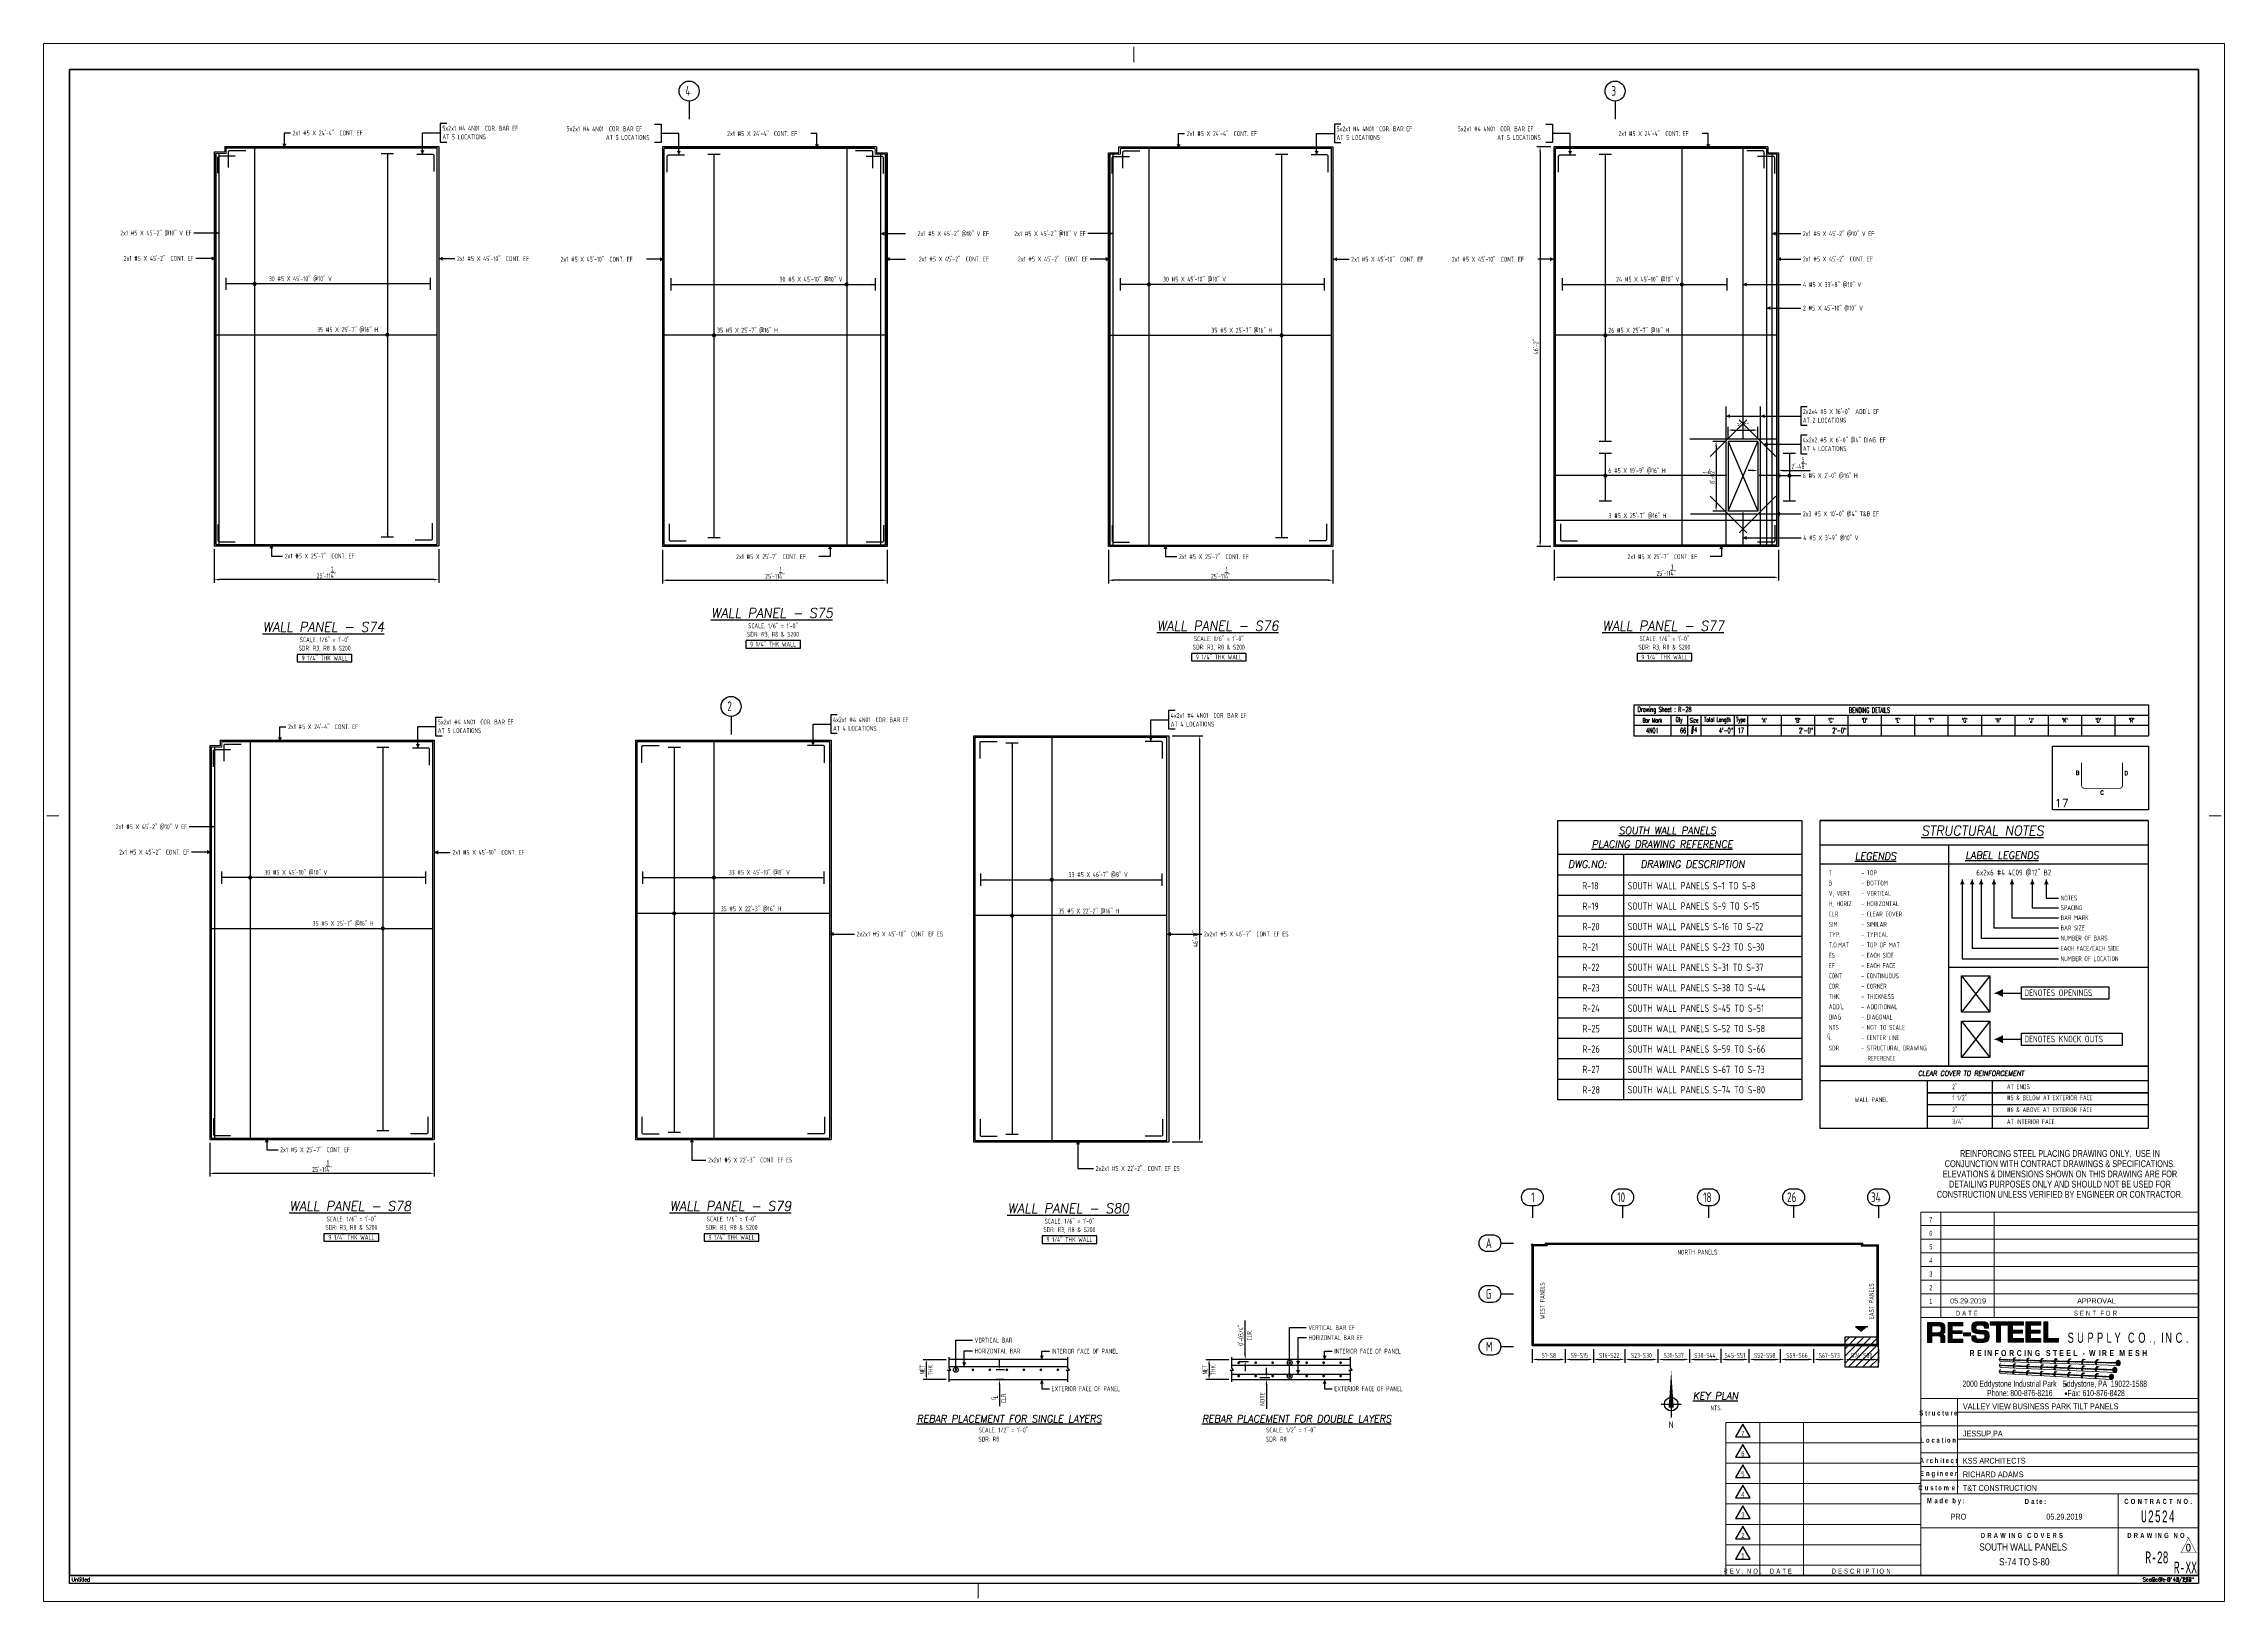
# Paper-space layout 'R-28' of a CAD drawing. Header units: inches. Extents: x 0 to 42, y 0 to 30.
# The model-space entities are those that its viewports show. They can reach past a viewport. Long polylines and large blocks are cut down to what shows.
import ezdxf
from ezdxf.enums import TextEntityAlignment as Align

# ---------------------------------------------------------------- set-up
doc = ezdxf.new("R2010")
doc.units = ezdxf.units.IN
doc.header["$MEASUREMENT"] = 0
doc.linetypes.add('HIDDEN', pattern=[6, 3, -3])
doc.linetypes.add('PHANTOM', pattern=[2.5, 1.25, -0.25, 0.25, -0.25, 0.25, -0.25])
doc.layers.get('0').update_dxf_attribs({"linetype": 'CONTINUOUS'})
doc.layers.get('Defpoints').update_dxf_attribs({"linetype": 'CONTINUOUS'})
for name, color, linetype in [('0-25', 7, 'CONTINUOUS'), ('0-25TEXT', 7, 'CONTINUOUS'), ('0-35', 3, 'CONTINUOUS'), ('0-35TEXT', 3, 'CONTINUOUS'), ('0-50', 10, 'CONTINUOUS'), ('4', 4, 'CONTINUOUS'), ('5', 4, 'CONTINUOUS'), ('50', 1, 'CONTINUOUS'), ('BAR-LBL', 2, 'CONTINUOUS'), ('BARLIST', 7, 'CONTINUOUS'), ('CADS-BAR-SKETCH', 7, 'CONTINUOUS'), ('DETAIL', 83, 'CONTINUOUS'), ('GRID', 8, 'PHANTOM'), ('Hatch', 253, 'CONTINUOUS'), ('Hgblock', 7, 'CONTINUOUS'), ('hidden', 7, 'HIDDEN'), ('RANGELAY', 7, 'CONTINUOUS'), ('REBARS', 4, 'CONTINUOUS')]:
    doc.layers.add(name, color=color, linetype=linetype)
for name, color, linetype, lineweight in [('AST-TB8', 1, 'CONTINUOUS', 13), ('Level 2', 7, 'CONTINUOUS', 13), ('LOGO BLUE', 5, 'CONTINUOUS', 13), ('LOGO RED', 1, 'CONTINUOUS', 13), ('TEXT', 12, 'CONTINUOUS', 13), ('TITLE BLOCK WT-3', 7, 'CONTINUOUS', 40)]:
    doc.layers.add(name, color=color, linetype=linetype, lineweight=lineweight)
doc.layers.add('COVER', color=6, linetype='CONTINUOUS', lineweight=0, plot=False)
doc.layers.add('TITLE BLOCK BORDER - NO PLOT', color=3, linetype='CONTINUOUS', lineweight=13, plot=False)
doc.layers.add('VIEWPORT_ENTS', color=3, linetype='CONTINUOUS', plot=False)
doc.layers.add('VIEWPORTS', color=5, linetype='CONTINUOUS', plot=False)
doc.styles.add('AR', font='ARCHQUIK.shx', dxfattribs={"width": 0.8})
doc.styles.add('FULL SCALE (aSa)', font='ENGINEERING.shx', dxfattribs={"width": 0.75, "height": 0.125})
doc.styles.add('ROMANS', font='romans.shx', dxfattribs={"width": 0.57})
doc.styles.add('ROMANT', font='romant')
doc.styles.add('Style-FANCY', font='romans.shx')
doc.styles.add('Styledgn002', font='dgn002.shx')
doc.styles.add('TECHNIC', font='technic_.ttf', dxfattribs={"width": 0.8})
doc.dimstyles.new('CADS_DIM_48', dxfattribs={"dimscale": 48, "dimtxt": 0.09375, "dimasz": 0.09375, "dimexe": 0.0625, "dimexo": 0.0625, "dimgap": 0.09375, "dimtad": 0, "dimtih": 1, "dimtoh": 1, "dimzin": 1, "dimdsep": 46, "dimlunit": 4, "dimtxsty": 'AR', "dimblk": 'CLOSED', "dimcen": 0.1875, "dimadec": 0, "dimazin": 0, "dimtfac": 1, "dimtofl": 0, "dimtmove": 0, "dimatfit": 1, "dimldrblk": 'DOTBLANK', "dimfxl": 1, "dimtzin": 0, "dimarcsym": 0})

# ---------------------------------------------------------------- blocks, each defined once
blk = doc.blocks.new('Rev# Block')
at = {"layer": '0-25TEXT', "const_width": 0.0143, "elevation": 0.021}
blk.add_lwpolyline([(0.219, 0.465), (0.219, 0.465), (0.472, -0.021), (-0.033, -0.021)], close=True, dxfattribs=at)
at = {"layer": 'AST-TB8', "linetype": 'Continuous', "style": 'Style-FANCY', "width": 0.888888, "flags": 12}
blk.add_attdef('R', text='', height=0.225, dxfattribs=at).set_placement((0.219, 0.035), align=Align.CENTER)
blk = doc.blocks.new('30x42')
at = {"layer": 'Level 2'}
for p, q in [((21, 29.935), (21, 29.645)), ((0.296, 15.129), (0.064, 15.129)), ((41.704, 15.129), (41.936, 15.129)), ((18, 0.355), (18, 0.065))]:
    blk.add_line(p, q, dxfattribs=at)
at = {"layer": 'TITLE BLOCK BORDER - NO PLOT', "flags": 128}
blk.add_lwpolyline([(42, 30), (0, 30), (0, 0), (42, 0), (42, 30)], close=True, dxfattribs=at)
at = {"layer": 'TITLE BLOCK WT-3', "flags": 128}
blk.add_lwpolyline([(41.5, 29.5), (0.5, 29.5), (0.5, 0.5), (41.5, 0.5), (41.5, 29.5)], close=True, dxfattribs=at)
blk = doc.blocks.new('A$C60980096')
at = {"layer": 'COVER', "insert": (-0.086, -0.093), "char_height": 0.22635, "attachment_point": 5, "line_spacing_factor": 0.6, "style": 'FULL SCALE (aSa)'}
blk.add_mtext('{\\fCourier New|b0|i0|c0|p54;\\W0.4921;R-XX}', dxfattribs=at)
at = {"layer": 'DETAIL', "style": 'ROMANS', "flags": 1}
blk.add_attdef('DRAWINGNO-Invisible', (0, 0), '', height=12, dxfattribs=at)
blk = doc.blocks.new('*D469')
at = {"layer": 'COVER', "color": 0, "lineweight": -2, "transparency": 16777216}
for p, q in [((33836.1, 411.7), (33836.1, 364.9)), ((34147.3, 411.7), (34147.3, 364.9)), ((34140.6, 369.4), (33842.8, 369.4))]:
    blk.add_line(p, q, dxfattribs=at)
at = {"layer": 'COVER', "color": 0, "transparency": 16777216}
for points in [[(33842.8, 370.5), (33842.8, 368.2), (33836.1, 369.4)], [(34140.6, 370.5), (34140.6, 368.2), (34147.3, 369.4)]]:
    blk.add_solid(points, dxfattribs=at)
at = {"layer": 'Defpoints', "color": 0, "transparency": 16777216}
for p in [(33836.1, 416.2), (34147.3, 416.2), (33836.1, 369.4)]:
    blk.add_point(p, dxfattribs=at)
at = {"layer": 'COVER', "color": 0, "transparency": 16777216, "insert": (33991.7, 379.5), "char_height": 6.75, "attachment_point": 5, "style": 'AR'}
blk.add_mtext('25\'-11{\\H1.000000x;\\S1/4;}"', dxfattribs=at)
blk = doc.blocks.new('_DotBlank')
at = {"layer": '0-35', "color": 0, "lineweight": -2}
blk.add_line((-0.5, 0), (-1, 0), dxfattribs=at)
blk.add_circle((0, 0), 0.5, dxfattribs=at)
blk = doc.blocks.new('*D471')
at = {"layer": 'COVER', "color": 0, "lineweight": -2, "transparency": 16777216}
for p, q in [((35976.5, 533.1), (35976.5, 516.1)), ((36005.1, 533.1), (36005.1, 516.1)), ((35969.7, 520.6), (35963, 520.6)), ((36011.9, 520.6), (36049.2, 520.6))]:
    blk.add_line(p, q, dxfattribs=at)
at = {"layer": 'COVER', "color": 0, "transparency": 16777216}
for points in [[(35969.7, 521.8), (35969.7, 519.5), (35976.5, 520.6)], [(36011.9, 521.8), (36011.9, 519.5), (36005.1, 520.6)]]:
    blk.add_solid(points, dxfattribs=at)
at = {"layer": 'Defpoints', "color": 0, "transparency": 16777216}
for p in [(35976.5, 537.6), (36005.1, 537.6), (36005.1, 520.6)]:
    blk.add_point(p, dxfattribs=at)
at = {"layer": 'COVER', "color": 0, "transparency": 16777216, "insert": (36033.9, 530.8), "char_height": 6.75, "attachment_point": 5, "style": 'AR'}
blk.add_mtext('2\'-4{\\H1.000000x;\\S5/8;}"', dxfattribs=at)
blk = doc.blocks.new('*D472')
at = {"layer": 'COVER', "color": 0, "lineweight": -2, "transparency": 16777216}
for p, q in [((35935.5, 565.4), (35935.5, 581.2)), ((35942.2, 576.7), (35969.7, 576.7)), ((35976.5, 565.4), (35976.5, 581.2))]:
    blk.add_line(p, q, dxfattribs=at)
at = {"layer": 'COVER', "color": 0, "transparency": 16777216}
for points in [[(35942.2, 577.9), (35942.2, 575.6), (35935.5, 576.7)], [(35969.7, 577.9), (35969.7, 575.6), (35976.5, 576.7)]]:
    blk.add_solid(points, dxfattribs=at)
at = {"layer": 'Defpoints', "color": 0, "transparency": 16777216}
for p in [(35976.5, 576.7), (35935.5, 560.9), (35976.5, 560.9)]:
    blk.add_point(p, dxfattribs=at)
at = {"layer": 'COVER', "color": 0, "transparency": 16777216, "insert": (35956, 582.5), "char_height": 6.75, "attachment_point": 5, "style": 'AR'}
blk.add_mtext('3\'-5"', dxfattribs=at)
blk = doc.blocks.new('*D473')
at = {"layer": 'COVER', "color": 0, "lineweight": -2, "transparency": 16777216}
for p, q in [((35931, 560.9), (35914.2, 560.9)), ((35918.7, 554.1), (35918.7, 471.1)), ((35931, 464.4), (35914.2, 464.4))]:
    blk.add_line(p, q, dxfattribs=at)
at = {"layer": 'COVER', "color": 0, "transparency": 16777216}
for points in [[(35917.5, 554.1), (35919.8, 554.1), (35918.7, 560.9)], [(35917.5, 471.1), (35919.8, 471.1), (35918.7, 464.4)]]:
    blk.add_solid(points, dxfattribs=at)
at = {"layer": 'Defpoints', "color": 0, "transparency": 16777216}
for p in [(35935.5, 560.9), (35918.7, 464.4), (35935.5, 464.4)]:
    blk.add_point(p, dxfattribs=at)
at = {"layer": 'COVER', "color": 0, "transparency": 16777216, "insert": (35908.7, 512.6), "char_height": 6.75, "attachment_point": 5, "rotation": 90, "style": 'AR'}
blk.add_mtext('8\'-0{\\H1.000000x;\\S1/2;}"', dxfattribs=at)
blk = doc.blocks.new('*D474')
at = {"layer": 'COVER', "color": 0, "lineweight": -2, "transparency": 16777216}
for p, q in [((35164.4, 152.9), (35207, 152.9)), ((35202.5, 146.1), (35202.5, -403.4)), ((35164.4, -410.1), (35207, -410.1))]:
    blk.add_line(p, q, dxfattribs=at)
at = {"layer": 'COVER', "color": 0, "transparency": 16777216}
for points in [[(35201.4, 146.1), (35203.6, 146.1), (35202.5, 152.9)], [(35201.4, -403.4), (35203.6, -403.4), (35202.5, -410.1)]]:
    blk.add_solid(points, dxfattribs=at)
at = {"layer": 'Defpoints', "color": 0, "transparency": 16777216}
for p in [(35159.9, 152.9), (35159.9, -410.1), (35202.5, -410.1)]:
    blk.add_point(p, dxfattribs=at)
at = {"layer": 'COVER', "color": 0, "transparency": 16777216, "insert": (35196.7, -128.6), "char_height": 6.75, "attachment_point": 5, "rotation": 90, "style": 'AR'}
blk.add_mtext('46\'-11"', dxfattribs=at)
blk = doc.blocks.new('*D475')
at = {"layer": 'COVER', "color": 0, "lineweight": -2, "transparency": 16777216}
for p, q in [((35689.4, 969.4), (35670.1, 969.4)), ((35674.6, 962.6), (35674.6, 422.1)), ((35689.4, 415.4), (35670.1, 415.4))]:
    blk.add_line(p, q, dxfattribs=at)
at = {"layer": 'COVER', "color": 0, "transparency": 16777216}
for points in [[(35673.4, 962.6), (35675.7, 962.6), (35674.6, 969.4)], [(35673.4, 422.1), (35675.7, 422.1), (35674.6, 415.4)]]:
    blk.add_solid(points, dxfattribs=at)
at = {"layer": 'Defpoints', "color": 0, "transparency": 16777216}
for p in [(35693.9, 969.4), (35674.6, 415.4), (35693.9, 415.4)]:
    blk.add_point(p, dxfattribs=at)
at = {"layer": 'COVER', "color": 0, "transparency": 16777216, "insert": (35668.8, 692.4), "char_height": 6.75, "attachment_point": 5, "rotation": 90, "style": 'AR'}
blk.add_mtext('46\'-2"', dxfattribs=at)
blk = doc.blocks.new('*U882', base_point=(33838.1, 708.7))
at = {"layer": 'REBARS', "color": 0}
blk.add_lwpolyline([(33838.1, 709), (34145.1, 709)], dxfattribs=at)
blk = doc.blocks.new('rendmark')
at = {"color": 4}
blk.add_line((0, -3), (0, 3), dxfattribs=at)
blk = doc.blocks.new('rarrow')
at = {"color": 7}
blk.add_solid([(2, -0.33), (2, 0.33), (0, 0)], dxfattribs=at)
blk = doc.blocks.new('*U1756', base_point=(34076.1, 960.2))
at = {"layer": 'RANGELAY'}
blk.add_line((34076.1, 960.2), (34076.1, 428.2), dxfattribs=at)
at = {"layer": 'RANGELAY', "xscale": 2.834645669291339, "yscale": 2.834645669291339}
for name, p, rotation in [('rendmark', (34076.1, 960.2), 269.9999999999999), ('rarrow', (34076.1, 960.2), 269.9999999999999), ('rarrow', (34076.1, 428.2), 89.999996929531), ('rendmark', (34076.1, 428.2), 89.999996929531)]:
    blk.add_blockref(name, p, dxfattribs=dict(at, rotation=rotation))
blk = doc.blocks.new('VPM952EC1')
at = {"const_width": 1}
blk.add_lwpolyline([(-0.5, 0, 1), (0.5, 0, 1)], format="xyb", close=True, dxfattribs=at)
blk = doc.blocks.new('*U1690', base_point=(33891.8, 968.2))
at = {"layer": 'REBARS', "color": 0}
blk.add_lwpolyline([(33892.1, 968.2), (33892.1, 418.2)], dxfattribs=at)
blk = doc.blocks.new('*U1755', base_point=(34135.3, 779.5))
at = {"layer": 'RANGELAY'}
blk.add_line((34135.3, 779.5), (33852.7, 779.5), dxfattribs=at)
at = {"layer": 'RANGELAY', "xscale": 2.834645669291339, "yscale": 2.834645669291339}
for name, p, rotation in [('rendmark', (33852.7, 779.5), 359.9999969295309), ('rendmark', (34135.3, 779.5), 179.9999999999999), ('rarrow', (33852.7, 779.5), 359.9999969295309), ('rarrow', (34135.3, 779.5), 179.9999999999999)]:
    blk.add_blockref(name, p, dxfattribs=dict(at, rotation=rotation))
blk = doc.blocks.new('VPM952EF3')
at = {"const_width": 1}
blk.add_lwpolyline([(-0.5, 0, 1), (0.5, 0, 1)], format="xyb", close=True, dxfattribs=at)
blk = doc.blocks.new('leadrblk')
blk.add_lwpolyline([(0, 0, 0, 1, 0), (1, 0, 1, 1, 0)], format="xyseb")
blk = doc.blocks.new('*U1464', base_point=(33841.1, 421.7))
at = {"layer": 'REBARS', "color": 0}
blk.add_lwpolyline([(33841.3, 445.7), (33841.3, 423.7, 0.414214), (33843.1, 421.9), (33865.1, 421.9)], format="xyb", dxfattribs=at)
blk = doc.blocks.new('*U1465', base_point=(34138.6, 423.7))
at = {"layer": 'REBARS', "color": 0}
blk.add_lwpolyline([(34138.4, 447.7), (34138.4, 425.7, -0.414214), (34136.6, 423.9), (34114.6, 423.9)], format="xyb", dxfattribs=at)
blk = doc.blocks.new('*U839', base_point=(34145.7, 418.2))
at = {"layer": 'REBARS', "color": 0}
blk.add_lwpolyline([(34145.3, 418.2), (34145.3, 968.2)], dxfattribs=at)
blk = doc.blocks.new('*U754', base_point=(33838.4, 418.2))
at = {"layer": 'REBARS', "color": 0}
blk.add_lwpolyline([(33838.1, 418.2), (33838.1, 960.2)], dxfattribs=at)
blk = doc.blocks.new('*U1466', base_point=(33841.1, 957.2))
at = {"layer": 'REBARS', "color": 0}
blk.add_lwpolyline([(33841.3, 933.2), (33841.3, 955.2, -0.414214), (33843.1, 956.9), (33865.1, 956.9)], format="xyb", dxfattribs=at)
blk = doc.blocks.new('*U981', base_point=(33853.3, 967.9))
at = {"layer": 'REBARS', "color": 0}
blk.add_lwpolyline([(33853.3, 968.2), (34145.3, 968.2)], dxfattribs=at)
blk = doc.blocks.new('*U755', base_point=(33837.8, 960.2))
at = {"layer": 'REBARS', "color": 0}
blk.add_lwpolyline([(33838.1, 960.2), (33838.1, 418.2)], dxfattribs=at)
blk = doc.blocks.new('*U1467', base_point=(33855.7, 964.8))
at = {"layer": 'REBARS', "color": 0}
blk.add_lwpolyline([(33856, 940.8), (33856, 962.8, -0.414214), (33857.7, 964.6), (33879.7, 964.6)], format="xyb", dxfattribs=at)
blk = doc.blocks.new('*U1468', base_point=(34141.1, 959.2))
at = {"layer": 'REBARS', "color": 0}
blk.add_lwpolyline([(34140.9, 935.2), (34140.9, 957.2, 0.414214), (34139.1, 959), (34117.1, 959)], format="xyb", dxfattribs=at)
blk = doc.blocks.new('*U881', base_point=(33838.3, 418.5))
at = {"layer": 'REBARS', "color": 0}
blk.add_lwpolyline([(33838.3, 418.2), (34145.3, 418.2)], dxfattribs=at)
blk = doc.blocks.new('*U1694', base_point=(33842.8, 960.2))
at = {"layer": 'REBARS', "color": 0}
blk.add_lwpolyline([(33842.5, 960.2), (33842.5, 418.2)], dxfattribs=at)
blk = doc.blocks.new('*D476')
at = {"layer": 'COVER', "color": 0, "lineweight": -2, "transparency": 16777216}
for p, q in [((34457.9, 410.9), (34457.9, 364)), ((34769.1, 410.9), (34769.1, 364)), ((34464.6, 368.5), (34762.4, 368.5))]:
    blk.add_line(p, q, dxfattribs=at)
at = {"layer": 'COVER', "color": 0, "transparency": 16777216}
for points in [[(34464.6, 369.7), (34464.6, 367.4), (34457.9, 368.5)], [(34762.4, 369.7), (34762.4, 367.4), (34769.1, 368.5)]]:
    blk.add_solid(points, dxfattribs=at)
at = {"layer": 'Defpoints', "color": 0, "transparency": 16777216}
for p in [(34457.9, 415.4), (34769.1, 415.4), (34769.1, 368.5)]:
    blk.add_point(p, dxfattribs=at)
at = {"layer": 'COVER', "color": 0, "transparency": 16777216, "insert": (34613.5, 378.7), "char_height": 6.75, "attachment_point": 5, "style": 'AR'}
blk.add_mtext('25\'-11{\\H1.000000x;\\S1/4;}"', dxfattribs=at)
blk = doc.blocks.new('*U753', base_point=(34759.5, 959.4))
at = {"layer": 'REBARS', "color": 0}
blk.add_lwpolyline([(34759.8, 959.4), (34759.8, 417.4)], dxfattribs=at)
blk = doc.blocks.new('*U880', base_point=(34767.1, 707.8))
at = {"layer": 'REBARS', "color": 0}
blk.add_lwpolyline([(34767.1, 708.1), (34460.1, 708.1)], dxfattribs=at)
blk = doc.blocks.new('*U1754', base_point=(34529.1, 959.4))
at = {"layer": 'RANGELAY'}
blk.add_line((34529.1, 959.4), (34529.1, 427.4), dxfattribs=at)
at = {"layer": 'RANGELAY', "xscale": 2.834645669291339, "yscale": 2.834645669291339}
for name, p, rotation in [('rendmark', (34529.1, 959.4), 269.9999999999999), ('rarrow', (34529.1, 959.4), 269.9999999999999), ('rendmark', (34529.1, 427.4), 89.999996929531), ('rarrow', (34529.1, 427.4), 89.999996929531)]:
    blk.add_blockref(name, p, dxfattribs=dict(at, rotation=rotation))
blk = doc.blocks.new('VPM959793')
at = {"const_width": 1}
blk.add_lwpolyline([(-0.5, 0, 1), (0.5, 0, 1)], format="xyb", close=True, dxfattribs=at)
blk = doc.blocks.new('*U1692', base_point=(34713.4, 967.4))
at = {"layer": 'REBARS', "color": 0}
blk.add_lwpolyline([(34713.1, 967.4), (34713.1, 417.4)], dxfattribs=at)
blk = doc.blocks.new('*U1753', base_point=(34469.9, 778.7))
at = {"layer": 'RANGELAY'}
blk.add_line((34469.9, 778.7), (34752.5, 778.7), dxfattribs=at)
at = {"layer": 'RANGELAY', "xscale": 2.834645669291339, "yscale": 2.834645669291339}
for name in ['rendmark', 'rarrow']:
    blk.add_blockref(name, (34469.9, 778.7), dxfattribs=at)
at = {"layer": 'RANGELAY', "xscale": 2.834645669291339, "yscale": 2.834645669291339, "rotation": 179.9999969295311}
for name in ['rendmark', 'rarrow']:
    blk.add_blockref(name, (34752.5, 778.7), dxfattribs=at)
blk = doc.blocks.new('VPM9597C3')
at = {"const_width": 1}
blk.add_lwpolyline([(-0.5, 0, 1), (0.5, 0, 1)], format="xyb", close=True, dxfattribs=at)
blk = doc.blocks.new('*U1459', base_point=(34764.1, 420.8))
at = {"layer": 'REBARS', "color": 0}
blk.add_lwpolyline([(34763.9, 444.8), (34763.9, 422.8, -0.414214), (34762.1, 421.1), (34740.1, 421.1)], format="xyb", dxfattribs=at)
blk = doc.blocks.new('*U1460', base_point=(34466.6, 422.8))
at = {"layer": 'REBARS', "color": 0}
blk.add_lwpolyline([(34466.9, 446.8), (34466.9, 424.8, 0.414214), (34468.6, 423.1), (34490.6, 423.1)], format="xyb", dxfattribs=at)
blk = doc.blocks.new('*U838', base_point=(34459.6, 417.4))
at = {"layer": 'REBARS', "color": 0}
blk.add_lwpolyline([(34459.9, 417.4), (34459.9, 967.4)], dxfattribs=at)
blk = doc.blocks.new('*U751', base_point=(34766.8, 417.4))
at = {"layer": 'REBARS', "color": 0}
blk.add_lwpolyline([(34767.1, 417.4), (34767.1, 959.4)], dxfattribs=at)
blk = doc.blocks.new('*U1461', base_point=(34764.1, 956.4))
at = {"layer": 'REBARS', "color": 0}
blk.add_lwpolyline([(34763.9, 932.4), (34763.9, 954.4, 0.414214), (34762.1, 956.1), (34740.1, 956.1)], format="xyb", dxfattribs=at)
blk = doc.blocks.new('*U980', base_point=(34751.9, 967))
at = {"layer": 'REBARS', "color": 0}
blk.add_lwpolyline([(34751.9, 967.4), (34459.9, 967.4)], dxfattribs=at)
blk = doc.blocks.new('*U752', base_point=(34767.4, 959.4))
at = {"layer": 'REBARS', "color": 0}
blk.add_lwpolyline([(34767.1, 959.4), (34767.1, 417.4)], dxfattribs=at)
blk = doc.blocks.new('*U1462', base_point=(34749.5, 964))
at = {"layer": 'REBARS', "color": 0}
blk.add_lwpolyline([(34749.3, 940), (34749.3, 962, 0.414214), (34747.5, 963.8), (34725.5, 963.8)], format="xyb", dxfattribs=at)
blk = doc.blocks.new('*U1463', base_point=(34464.1, 958.4))
at = {"layer": 'REBARS', "color": 0}
blk.add_lwpolyline([(34464.3, 934.4), (34464.3, 956.4, -0.414214), (34466.1, 958.2), (34488.1, 958.2)], format="xyb", dxfattribs=at)
blk = doc.blocks.new('*U879', base_point=(34766.9, 417.7))
at = {"layer": 'REBARS', "color": 0}
blk.add_lwpolyline([(34766.9, 417.4), (34459.9, 417.4)], dxfattribs=at)
blk = doc.blocks.new('*D477')
at = {"layer": 'COVER', "color": 0, "lineweight": -2, "transparency": 16777216}
for p, q in [((35076, 410.9), (35076, 364)), ((35387.3, 410.9), (35387.3, 364)), ((35380.5, 368.5), (35082.8, 368.5))]:
    blk.add_line(p, q, dxfattribs=at)
at = {"layer": 'COVER', "color": 0, "transparency": 16777216}
for points in [[(35082.8, 369.7), (35082.8, 367.4), (35076, 368.5)], [(35380.5, 369.7), (35380.5, 367.4), (35387.3, 368.5)]]:
    blk.add_solid(points, dxfattribs=at)
at = {"layer": 'Defpoints', "color": 0, "transparency": 16777216}
for p in [(35076, 415.4), (35387.3, 415.4), (35076, 368.5)]:
    blk.add_point(p, dxfattribs=at)
at = {"layer": 'COVER', "color": 0, "transparency": 16777216, "insert": (35231.7, 378.7), "char_height": 6.75, "attachment_point": 5, "style": 'AR'}
blk.add_mtext('25\'-11{\\H1.000000x;\\S1/4;}"', dxfattribs=at)
blk = doc.blocks.new('*U1696', base_point=(35082.6, 959.4))
at = {"layer": 'REBARS', "color": 0}
blk.add_lwpolyline([(35082.3, 959.4), (35082.3, 417.4)], dxfattribs=at)
blk = doc.blocks.new('*U878', base_point=(35078, 707.8))
at = {"layer": 'REBARS', "color": 0}
blk.add_lwpolyline([(35078, 708.1), (35385, 708.1)], dxfattribs=at)
blk = doc.blocks.new('*U1752', base_point=(35316.1, 959.4))
at = {"layer": 'RANGELAY'}
blk.add_line((35316.1, 959.4), (35316.1, 427.4), dxfattribs=at)
at = {"layer": 'RANGELAY', "xscale": 2.834645669291339, "yscale": 2.834645669291339}
for name, p, rotation in [('rendmark', (35316.1, 959.4), 269.9999999999999), ('rarrow', (35316.1, 959.4), 269.9999999999999), ('rendmark', (35316.1, 427.4), 89.999996929531), ('rarrow', (35316.1, 427.4), 89.999996929531)]:
    blk.add_blockref(name, p, dxfattribs=dict(at, rotation=rotation))
blk = doc.blocks.new('VPM95A778')
at = {"const_width": 1}
blk.add_lwpolyline([(-0.5, 0, 1), (0.5, 0, 1)], format="xyb", close=True, dxfattribs=at)
blk = doc.blocks.new('*U1693', base_point=(35131.8, 967.4))
at = {"layer": 'REBARS', "color": 0}
blk.add_lwpolyline([(35132.1, 967.4), (35132.1, 417.4)], dxfattribs=at)
blk = doc.blocks.new('*U1751', base_point=(35375.3, 778.7))
at = {"layer": 'RANGELAY'}
blk.add_line((35375.3, 778.7), (35092.7, 778.7), dxfattribs=at)
at = {"layer": 'RANGELAY', "xscale": 2.834645669291339, "yscale": 2.834645669291339}
for name, p, rotation in [('rendmark', (35092.7, 778.7), 359.9999969295309), ('rendmark', (35375.3, 778.7), 179.9999999999999), ('rarrow', (35092.7, 778.7), 359.9999969295309), ('rarrow', (35375.3, 778.7), 179.9999999999999)]:
    blk.add_blockref(name, p, dxfattribs=dict(at, rotation=rotation))
blk = doc.blocks.new('VPM95A7A8')
at = {"const_width": 1}
blk.add_lwpolyline([(-0.5, 0, 1), (0.5, 0, 1)], format="xyb", close=True, dxfattribs=at)
blk = doc.blocks.new('*U1454', base_point=(35081, 420.8))
at = {"layer": 'REBARS', "color": 0}
blk.add_lwpolyline([(35081.3, 444.8), (35081.3, 422.8, 0.414214), (35083, 421.1), (35105, 421.1)], format="xyb", dxfattribs=at)
blk = doc.blocks.new('*U1455', base_point=(35378.6, 422.8))
at = {"layer": 'REBARS', "color": 0}
blk.add_lwpolyline([(35378.3, 446.8), (35378.3, 424.8, -0.414214), (35376.6, 423.1), (35354.6, 423.1)], format="xyb", dxfattribs=at)
blk = doc.blocks.new('*U837', base_point=(35385.6, 417.4))
at = {"layer": 'REBARS', "color": 0}
blk.add_lwpolyline([(35385.3, 417.4), (35385.3, 967.4)], dxfattribs=at)
blk = doc.blocks.new('*U749', base_point=(35078.3, 417.4))
at = {"layer": 'REBARS', "color": 0}
blk.add_lwpolyline([(35078, 417.4), (35078, 959.4)], dxfattribs=at)
blk = doc.blocks.new('*U1456', base_point=(35081, 956.4))
at = {"layer": 'REBARS', "color": 0}
blk.add_lwpolyline([(35081.3, 932.4), (35081.3, 954.4, -0.414214), (35083, 956.1), (35105, 956.1)], format="xyb", dxfattribs=at)
blk = doc.blocks.new('*U979', base_point=(35093.3, 967))
at = {"layer": 'REBARS', "color": 0}
blk.add_lwpolyline([(35093.3, 967.4), (35385.3, 967.4)], dxfattribs=at)
blk = doc.blocks.new('*U750', base_point=(35077.7, 959.4))
at = {"layer": 'REBARS', "color": 0}
blk.add_lwpolyline([(35078, 959.4), (35078, 417.4)], dxfattribs=at)
blk = doc.blocks.new('*U1457', base_point=(35095.7, 964))
at = {"layer": 'REBARS', "color": 0}
blk.add_lwpolyline([(35095.9, 940), (35095.9, 962, -0.414214), (35097.7, 963.8), (35119.7, 963.8)], format="xyb", dxfattribs=at)
blk = doc.blocks.new('*U1458', base_point=(35381.1, 958.4))
at = {"layer": 'REBARS', "color": 0}
blk.add_lwpolyline([(35380.8, 934.4), (35380.8, 956.4, 0.414214), (35379.1, 958.2), (35357.1, 958.2)], format="xyb", dxfattribs=at)
blk = doc.blocks.new('*U877', base_point=(35078.3, 417.7))
at = {"layer": 'REBARS', "color": 0}
blk.add_lwpolyline([(35078.3, 417.4), (35385.3, 417.4)], dxfattribs=at)
blk = doc.blocks.new('*D478')
at = {"layer": 'COVER', "color": 0, "lineweight": -2, "transparency": 16777216}
for p, q in [((35693.9, 410.9), (35693.9, 368.1)), ((36005.1, 410.9), (36005.1, 368.1)), ((35700.6, 372.6), (35998.4, 372.6))]:
    blk.add_line(p, q, dxfattribs=at)
at = {"layer": 'COVER', "color": 0, "transparency": 16777216}
for points in [[(35700.6, 373.7), (35700.6, 371.5), (35693.9, 372.6)], [(35998.4, 373.7), (35998.4, 371.5), (36005.1, 372.6)]]:
    blk.add_solid(points, dxfattribs=at)
at = {"layer": 'Defpoints', "color": 0, "transparency": 16777216}
for p in [(35693.9, 415.4), (36005.1, 415.4), (36005.1, 372.6)]:
    blk.add_point(p, dxfattribs=at)
at = {"layer": 'COVER', "color": 0, "transparency": 16777216, "insert": (35849.5, 382.7), "char_height": 6.75, "attachment_point": 5, "style": 'AR'}
blk.add_mtext('25\'-11{\\H1.000000x;\\S1/4;}"', dxfattribs=at)
blk = doc.blocks.new('*U748', base_point=(35995.4, 959.4))
at = {"layer": 'REBARS', "color": 0}
blk.add_lwpolyline([(35995.8, 959.4), (35995.8, 417.4)], dxfattribs=at)
blk = doc.blocks.new('*U876', base_point=(36003.1, 707.8))
at = {"layer": 'REBARS', "color": 0}
blk.add_lwpolyline([(36003.1, 708.1), (35696.1, 708.1)], dxfattribs=at)
blk = doc.blocks.new('*U1750', base_point=(35765.1, 959.4))
at = {"layer": 'RANGELAY'}
blk.add_line((35765.1, 959.4), (35765.1, 560.9), dxfattribs=at)
at = {"layer": 'RANGELAY', "xscale": 2.834645669291339, "yscale": 2.834645669291339}
for name, p, rotation in [('rendmark', (35765.1, 959.4), 269.9999999999999), ('rarrow', (35765.1, 959.4), 269.9999999999999), ('rarrow', (35765.1, 560.9), 89.999996929531), ('rendmark', (35765.1, 560.9), 89.999996929531)]:
    blk.add_blockref(name, p, dxfattribs=dict(at, rotation=rotation))
blk = doc.blocks.new('VPM95B7C11')
at = {"const_width": 1}
blk.add_lwpolyline([(-0.5, 0, 1), (0.5, 0, 1)], format="xyb", close=True, dxfattribs=at)
blk = doc.blocks.new('*U836', base_point=(35871.5, 967.4))
at = {"layer": 'REBARS', "color": 0}
blk.add_lwpolyline([(35871.2, 967.4), (35871.2, 417.4)], dxfattribs=at)
blk = doc.blocks.new('*U1749', base_point=(35705.9, 778.7))
at = {"layer": 'RANGELAY'}
blk.add_line((35705.9, 778.7), (35933.5, 778.7), dxfattribs=at)
at = {"layer": 'RANGELAY', "xscale": 2.834645669291339, "yscale": 2.834645669291339}
for name in ['rendmark', 'rarrow']:
    blk.add_blockref(name, (35705.9, 778.7), dxfattribs=at)
at = {"layer": 'RANGELAY', "xscale": 2.834645669291339, "yscale": 2.834645669291339, "rotation": 179.9999969295311}
for name in ['rendmark', 'rarrow']:
    blk.add_blockref(name, (35933.5, 778.7), dxfattribs=at)
blk = doc.blocks.new('VPM95B7F12')
at = {"const_width": 1}
blk.add_lwpolyline([(-0.5, 0, 1), (0.5, 0, 1)], format="xyb", close=True, dxfattribs=at)
blk = doc.blocks.new('*U1449', base_point=(36000.1, 420.8))
at = {"layer": 'REBARS', "color": 0}
blk.add_lwpolyline([(35999.9, 444.8), (35999.9, 422.8, -0.414214), (35998.1, 421.1), (35976.1, 421.1)], format="xyb", dxfattribs=at)
blk = doc.blocks.new('*U1450', base_point=(35702.6, 422.8))
at = {"layer": 'REBARS', "color": 0}
blk.add_lwpolyline([(35702.8, 446.8), (35702.8, 424.8, 0.414214), (35704.6, 423.1), (35726.6, 423.1)], format="xyb", dxfattribs=at)
blk = doc.blocks.new('*U835', base_point=(35695.5, 417.4))
at = {"layer": 'REBARS', "color": 0}
blk.add_lwpolyline([(35695.9, 417.4), (35695.9, 967.4)], dxfattribs=at)
blk = doc.blocks.new('*U746', base_point=(36002.8, 417.4))
at = {"layer": 'REBARS', "color": 0}
blk.add_lwpolyline([(36003.1, 417.4), (36003.1, 959.4)], dxfattribs=at)
blk = doc.blocks.new('*U1451', base_point=(36000.1, 956.4))
at = {"layer": 'REBARS', "color": 0}
blk.add_lwpolyline([(35999.9, 932.4), (35999.9, 954.4, 0.414214), (35998.1, 956.1), (35976.1, 956.1)], format="xyb", dxfattribs=at)
blk = doc.blocks.new('*U978', base_point=(35987.9, 967))
at = {"layer": 'REBARS', "color": 0}
blk.add_lwpolyline([(35987.9, 967.4), (35695.9, 967.4)], dxfattribs=at)
blk = doc.blocks.new('*U747', base_point=(36003.4, 959.4))
at = {"layer": 'REBARS', "color": 0}
blk.add_lwpolyline([(36003.1, 959.4), (36003.1, 417.4)], dxfattribs=at)
blk = doc.blocks.new('*U1452', base_point=(35985.5, 964))
at = {"layer": 'REBARS', "color": 0}
blk.add_lwpolyline([(35985.2, 940), (35985.2, 962, 0.414214), (35983.5, 963.8), (35961.5, 963.8)], format="xyb", dxfattribs=at)
blk = doc.blocks.new('*U1453', base_point=(35700.1, 958.4))
at = {"layer": 'REBARS', "color": 0}
blk.add_lwpolyline([(35700.3, 934.4), (35700.3, 956.4, -0.414214), (35702.1, 958.2), (35724.1, 958.2)], format="xyb", dxfattribs=at)
blk = doc.blocks.new('*U875', base_point=(36002.9, 417.7))
at = {"layer": 'REBARS', "color": 0}
blk.add_lwpolyline([(36002.9, 417.4), (35695.9, 417.4)], dxfattribs=at)
blk = doc.blocks.new('*D479')
at = {"layer": 'COVER', "color": 0, "lineweight": -2, "transparency": 16777216}
for p, q in [((33829.8, -411.6), (33829.8, -458.4)), ((34141, -411.6), (34141, -458.4)), ((34134.3, -453.9), (33836.5, -453.9))]:
    blk.add_line(p, q, dxfattribs=at)
at = {"layer": 'COVER', "color": 0, "transparency": 16777216}
for points in [[(33836.5, -452.8), (33836.5, -455), (33829.8, -453.9)], [(34134.3, -452.8), (34134.3, -455), (34141, -453.9)]]:
    blk.add_solid(points, dxfattribs=at)
at = {"layer": 'Defpoints', "color": 0, "transparency": 16777216}
for p in [(33829.8, -407.1), (34141, -407.1), (33829.8, -453.9)]:
    blk.add_point(p, dxfattribs=at)
at = {"layer": 'COVER', "color": 0, "transparency": 16777216, "insert": (33985.4, -443.8), "char_height": 6.75, "attachment_point": 5, "style": 'AR'}
blk.add_mtext('25\'-11{\\H1.000000x;\\S1/4;}"', dxfattribs=at)
blk = doc.blocks.new('*U1695', base_point=(33836.5, 136.9))
at = {"layer": 'REBARS', "color": 0}
blk.add_lwpolyline([(33836.2, 136.9), (33836.2, -405.1)], dxfattribs=at)
blk = doc.blocks.new('*U874', base_point=(33831.8, -114.6))
at = {"layer": 'REBARS', "color": 0}
blk.add_lwpolyline([(33831.8, -114.3), (34138.8, -114.3)], dxfattribs=at)
blk = doc.blocks.new('*U1748', base_point=(34069.8, 136.9))
at = {"layer": 'RANGELAY'}
blk.add_line((34069.8, 136.9), (34069.8, -395.1), dxfattribs=at)
at = {"layer": 'RANGELAY', "xscale": 2.834645669291339, "yscale": 2.834645669291339}
for name, p, rotation in [('rendmark', (34069.8, 136.9), 269.9999999999999), ('rarrow', (34069.8, 136.9), 269.9999999999999), ('rarrow', (34069.8, -395.1), 89.999996929531), ('rendmark', (34069.8, -395.1), 89.999996929531)]:
    blk.add_blockref(name, p, dxfattribs=dict(at, rotation=rotation))
blk = doc.blocks.new('VPM95C817')
at = {"const_width": 1}
blk.add_lwpolyline([(-0.5, 0, 1), (0.5, 0, 1)], format="xyb", close=True, dxfattribs=at)
blk = doc.blocks.new('*U1691', base_point=(33885.5, 144.9))
at = {"layer": 'REBARS', "color": 0}
blk.add_lwpolyline([(33885.8, 144.9), (33885.8, -405.1)], dxfattribs=at)
blk = doc.blocks.new('*U1747', base_point=(34129, -43.7))
at = {"layer": 'RANGELAY'}
blk.add_line((34129, -43.7), (33846.4, -43.7), dxfattribs=at)
at = {"layer": 'RANGELAY', "xscale": 2.834645669291339, "yscale": 2.834645669291339}
for name, p, rotation in [('rendmark', (33846.4, -43.7), 359.9999969295309), ('rendmark', (34129, -43.7), 179.9999999999999), ('rarrow', (33846.4, -43.7), 359.9999969295309), ('rarrow', (34129, -43.7), 179.9999999999999)]:
    blk.add_blockref(name, p, dxfattribs=dict(at, rotation=rotation))
blk = doc.blocks.new('VPM95C847')
at = {"const_width": 1}
blk.add_lwpolyline([(-0.5, 0, 1), (0.5, 0, 1)], format="xyb", close=True, dxfattribs=at)
blk = doc.blocks.new('*U1444', base_point=(33834.8, -401.6))
at = {"layer": 'REBARS', "color": 0}
blk.add_lwpolyline([(33835, -377.6), (33835, -399.6, 0.414214), (33836.8, -401.3), (33858.8, -401.3)], format="xyb", dxfattribs=at)
blk = doc.blocks.new('*U1445', base_point=(34132.3, -399.6))
at = {"layer": 'REBARS', "color": 0}
blk.add_lwpolyline([(34132.1, -375.6), (34132.1, -397.6, -0.414214), (34130.3, -399.3), (34108.3, -399.3)], format="xyb", dxfattribs=at)
blk = doc.blocks.new('*U834', base_point=(34139.3, -405.1))
at = {"layer": 'REBARS', "color": 0}
blk.add_lwpolyline([(34139, -405.1), (34139, 144.9)], dxfattribs=at)
blk = doc.blocks.new('*U744', base_point=(33832.1, -405.1))
at = {"layer": 'REBARS', "color": 0}
blk.add_lwpolyline([(33831.8, -405.1), (33831.8, 136.9)], dxfattribs=at)
blk = doc.blocks.new('*U1446', base_point=(33834.8, 133.9))
at = {"layer": 'REBARS', "color": 0}
blk.add_lwpolyline([(33835, 109.9), (33835, 131.9, -0.414214), (33836.8, 133.7), (33858.8, 133.7)], format="xyb", dxfattribs=at)
blk = doc.blocks.new('*U485', base_point=(33847, 144.6))
at = {"layer": 'REBARS', "color": 0}
blk.add_lwpolyline([(33847, 144.9), (34139, 144.9)], dxfattribs=at)
blk = doc.blocks.new('*U745', base_point=(33831.5, 136.9))
at = {"layer": 'REBARS', "color": 0}
blk.add_lwpolyline([(33831.8, 136.9), (33831.8, -405.1)], dxfattribs=at)
blk = doc.blocks.new('*U1447', base_point=(33849.4, 141.6))
at = {"layer": 'REBARS', "color": 0}
blk.add_lwpolyline([(33849.7, 117.6), (33849.7, 139.6, -0.414214), (33851.4, 141.3), (33873.4, 141.3)], format="xyb", dxfattribs=at)
blk = doc.blocks.new('*U1448', base_point=(34134.8, 136))
at = {"layer": 'REBARS', "color": 0}
blk.add_lwpolyline([(34134.6, 112), (34134.6, 134, 0.414214), (34132.8, 135.7), (34110.8, 135.7)], format="xyb", dxfattribs=at)
blk = doc.blocks.new('*U873', base_point=(33832, -404.8))
at = {"layer": 'REBARS', "color": 0}
blk.add_lwpolyline([(33832, -405.1), (34139, -405.1)], dxfattribs=at)
blk = doc.blocks.new('*U872', base_point=(34689.5, -93.8))
at = {"layer": 'REBARS', "color": 0}
blk.add_lwpolyline([(34689.5, -93.5), (34422.5, -93.5)], dxfattribs=at)
blk = doc.blocks.new('*U1746', base_point=(34474, 136.9))
at = {"layer": 'RANGELAY'}
blk.add_line((34474, 136.9), (34474, -397.1), dxfattribs=at)
at = {"layer": 'RANGELAY', "xscale": 2.834645669291339, "yscale": 2.834645669291339}
for name, p, rotation in [('rendmark', (34474, 136.9), 269.9999999999999), ('rarrow', (34474, 136.9), 269.9999999999999), ('rarrow', (34474, -397.1), 89.999996929531), ('rendmark', (34474, -397.1), 89.999996929531)]:
    blk.add_blockref(name, p, dxfattribs=dict(at, rotation=rotation))
blk = doc.blocks.new('VPM95E1A12')
at = {"const_width": 1}
blk.add_lwpolyline([(-0.5, 0, 1), (0.5, 0, 1)], format="xyb", close=True, dxfattribs=at)
blk = doc.blocks.new('*U833', base_point=(34529.4, 144.9))
at = {"layer": 'REBARS', "color": 0}
blk.add_lwpolyline([(34529.1, 144.9), (34529.1, -405.1)], dxfattribs=at)
blk = doc.blocks.new('*U1745', base_point=(34430.4, -43.7))
at = {"layer": 'RANGELAY'}
blk.add_line((34430.4, -43.7), (34681.5, -43.7), dxfattribs=at)
at = {"layer": 'RANGELAY', "xscale": 2.834645669291339, "yscale": 2.834645669291339}
for name in ['rendmark', 'rarrow']:
    blk.add_blockref(name, (34430.4, -43.7), dxfattribs=at)
at = {"layer": 'RANGELAY', "xscale": 2.834645669291339, "yscale": 2.834645669291339, "rotation": 179.9999969295311}
for name in ['rendmark', 'rarrow']:
    blk.add_blockref(name, (34681.5, -43.7), dxfattribs=at)
blk = doc.blocks.new('VPM95E1D11')
at = {"const_width": 1}
blk.add_lwpolyline([(-0.5, 0, 1), (0.5, 0, 1)], format="xyb", close=True, dxfattribs=at)
blk = doc.blocks.new('*U1896', base_point=(34682.8, -399.6))
at = {"layer": 'REBARS', "color": 0}
blk.add_lwpolyline([(34682.5, -375.6), (34682.5, -397.6, -0.414214), (34680.8, -399.3), (34658.8, -399.3)], format="xyb", dxfattribs=at)
blk = doc.blocks.new('*U490', base_point=(34689.8, -405.1))
at = {"layer": 'REBARS', "color": 0}
blk.add_lwpolyline([(34689.5, -405.1), (34689.5, 144.9)], dxfattribs=at)
blk = doc.blocks.new('*U491', base_point=(34422.4, -404.8))
at = {"layer": 'REBARS', "color": 0}
blk.add_lwpolyline([(34422.4, -405.1), (34689.4, -405.1)], dxfattribs=at)
blk = doc.blocks.new('*U492', base_point=(34422.4, 144.6))
at = {"layer": 'REBARS', "color": 0}
blk.add_lwpolyline([(34422.4, 144.9), (34689.4, 144.9)], dxfattribs=at)
blk = doc.blocks.new('*U493', base_point=(34421.9, -405.1))
at = {"layer": 'REBARS', "color": 0}
blk.add_lwpolyline([(34422.3, -405.1), (34422.3, 144.9)], dxfattribs=at)
blk = doc.blocks.new('*U1897', base_point=(34429, -399.6))
at = {"layer": 'REBARS', "color": 0}
blk.add_lwpolyline([(34429.2, -375.6), (34429.2, -397.6, 0.414214), (34431, -399.3), (34453, -399.3)], format="xyb", dxfattribs=at)
blk = doc.blocks.new('*U1898', base_point=(34682.8, 139.4))
at = {"layer": 'REBARS', "color": 0}
blk.add_lwpolyline([(34682.5, 115.4), (34682.5, 137.4, 0.414214), (34680.8, 139.2), (34658.8, 139.2)], format="xyb", dxfattribs=at)
blk = doc.blocks.new('*U1899', base_point=(34429, 139.4))
at = {"layer": 'REBARS', "color": 0}
blk.add_lwpolyline([(34429.2, 115.4), (34429.2, 137.4, -0.414214), (34431, 139.2), (34453, 139.2)], format="xyb", dxfattribs=at)
blk = doc.blocks.new('*U571', base_point=(35157.1, -96.9))
at = {"layer": 'REBARS', "color": 0}
blk.add_lwpolyline([(35157.1, -96.6), (34891.1, -96.6)], dxfattribs=at)
blk = doc.blocks.new('*U1744', base_point=(34942.4, 142.9))
at = {"layer": 'RANGELAY'}
blk.add_line((34942.4, 142.9), (34942.4, -400.1), dxfattribs=at)
at = {"layer": 'RANGELAY', "xscale": 2.834645669291339, "yscale": 2.834645669291339}
for name, p, rotation in [('rendmark', (34942.4, 142.9), 269.9999999999999), ('rarrow', (34942.4, 142.9), 269.9999999999999), ('rendmark', (34942.4, -400.1), 89.999996929531), ('rarrow', (34942.4, -400.1), 89.999996929531)]:
    blk.add_blockref(name, p, dxfattribs=dict(at, rotation=rotation))
blk = doc.blocks.new('VPM9606211')
at = {"const_width": 1}
blk.add_lwpolyline([(-0.5, 0, 1), (0.5, 0, 1)], format="xyb", close=True, dxfattribs=at)
blk = doc.blocks.new('*U577', base_point=(34997.7, 150.9))
at = {"layer": 'REBARS', "color": 0}
blk.add_lwpolyline([(34997.4, 150.9), (34997.4, -408.1)], dxfattribs=at)
blk = doc.blocks.new('*U1743', base_point=(34899.1, -46.8))
at = {"layer": 'RANGELAY'}
blk.add_line((34899.1, -46.8), (35149.9, -46.8), dxfattribs=at)
at = {"layer": 'RANGELAY', "xscale": 2.834645669291339, "yscale": 2.834645669291339}
for name in ['rendmark', 'rarrow']:
    blk.add_blockref(name, (34899.1, -46.8), dxfattribs=at)
at = {"layer": 'RANGELAY', "xscale": 2.834645669291339, "yscale": 2.834645669291339, "rotation": 179.9999969295311}
for name in ['rendmark', 'rarrow']:
    blk.add_blockref(name, (35149.9, -46.8), dxfattribs=at)
blk = doc.blocks.new('VPM9606511')
at = {"const_width": 1}
blk.add_lwpolyline([(-0.5, 0, 1), (0.5, 0, 1)], format="xyb", close=True, dxfattribs=at)
blk = doc.blocks.new('*U1900', base_point=(35151.1, -402.6))
at = {"layer": 'REBARS', "color": 0}
blk.add_lwpolyline([(35150.9, -378.6), (35150.9, -400.6, -0.414214), (35149.1, -402.4), (35127.1, -402.4)], format="xyb", dxfattribs=at)
blk = doc.blocks.new('*U575', base_point=(35157.4, -408.1))
at = {"layer": 'REBARS', "color": 0}
blk.add_lwpolyline([(35157.1, -408.1), (35157.1, 150.9)], dxfattribs=at)
blk = doc.blocks.new('*U554', base_point=(34891.1, -407.8))
at = {"layer": 'REBARS', "color": 0}
blk.add_lwpolyline([(34891.1, -408.1), (35157.1, -408.1)], dxfattribs=at)
blk = doc.blocks.new('*U555', base_point=(34891.1, 150.5))
at = {"layer": 'REBARS', "color": 0}
blk.add_lwpolyline([(34891.1, 150.9), (35157.1, 150.9)], dxfattribs=at)
blk = doc.blocks.new('*U576', base_point=(34890.8, -408.1))
at = {"layer": 'REBARS', "color": 0}
blk.add_lwpolyline([(34891.1, -408.1), (34891.1, 150.9)], dxfattribs=at)
blk = doc.blocks.new('*U1901', base_point=(34897.7, -402.6))
at = {"layer": 'REBARS', "color": 0}
blk.add_lwpolyline([(34898, -378.6), (34898, -400.6, 0.414214), (34899.7, -402.4), (34921.7, -402.4)], format="xyb", dxfattribs=at)
blk = doc.blocks.new('*U1902', base_point=(35151.1, 145.4))
at = {"layer": 'REBARS', "color": 0}
blk.add_lwpolyline([(35150.9, 121.4), (35150.9, 143.4, 0.414214), (35149.1, 145.1), (35127.1, 145.1)], format="xyb", dxfattribs=at)
blk = doc.blocks.new('*U1903', base_point=(34897.7, 145.4))
at = {"layer": 'REBARS', "color": 0}
blk.add_lwpolyline([(34898, 121.4), (34898, 143.4, -0.414214), (34899.7, 145.1), (34921.7, 145.1)], format="xyb", dxfattribs=at)
blk = doc.blocks.new('*U544', base_point=(35883.1, 460.9))
at = {"layer": 'REBARS', "color": 0}
blk.add_lwpolyline([(35883.1, 460.6), (36003.1, 460.6)], dxfattribs=at)
blk = doc.blocks.new('*U545', base_point=(35882.1, 564.3))
at = {"layer": 'REBARS', "color": 0}
blk.add_lwpolyline([(35882.1, 564.6), (36002.1, 564.6)], dxfattribs=at)
blk = doc.blocks.new('*U540', base_point=(35980.2, 417.4))
at = {"layer": 'REBARS', "color": 0}
blk.add_lwpolyline([(35980.5, 417.4), (35980.5, 609.4)], dxfattribs=at)
blk = doc.blocks.new('*U541', base_point=(35932.9, 417.4))
at = {"layer": 'REBARS', "color": 0}
blk.add_lwpolyline([(35932.6, 417.4), (35932.6, 609.4)], dxfattribs=at)
blk = doc.blocks.new('*U610', base_point=(36001.8, 485))
at = {"layer": 'REBARS', "color": 0}
blk.add_lwpolyline([(36001.6, 485.2), (35950.7, 434.3)], dxfattribs=at)
blk = doc.blocks.new('*U611', base_point=(35910.1, 485))
at = {"layer": 'REBARS', "color": 0}
blk.add_lwpolyline([(35910.4, 485.2), (35961.3, 434.3)], dxfattribs=at)
blk = doc.blocks.new('*U612', base_point=(35910.1, 540.2))
at = {"layer": 'REBARS', "color": 0}
blk.add_lwpolyline([(35910.4, 540), (35961.3, 590.9)], dxfattribs=at)
blk = doc.blocks.new('*U613', base_point=(36001.8, 540.2))
at = {"layer": 'REBARS', "color": 0}
blk.add_lwpolyline([(36001.6, 540), (35950.7, 590.9)], dxfattribs=at)
blk = doc.blocks.new('*U1698', base_point=(35955.2, 967.5))
at = {"layer": 'REBARS', "color": 0}
blk.add_lwpolyline([(35955.5, 967.5), (35955.5, 563.5)], dxfattribs=at)
blk = doc.blocks.new('*U542', base_point=(35933.5, 513.2))
at = {"layer": 'REBARS', "color": 0}
blk.add_lwpolyline([(35933.5, 513.6), (35696.5, 513.6)], dxfattribs=at)
blk = doc.blocks.new('*U1742', base_point=(35765.1, 544.9))
at = {"layer": 'RANGELAY'}
blk.add_line((35765.1, 544.9), (35765.1, 478.4), dxfattribs=at)
at = {"layer": 'RANGELAY', "xscale": 2.834645669291339, "yscale": 2.834645669291339}
for name, p, rotation in [('rendmark', (35765.1, 544.9), 269.9999999999999), ('rarrow', (35765.1, 544.9), 269.9999999999999), ('rarrow', (35765.1, 478.4), 89.999996929531), ('rendmark', (35765.1, 478.4), 89.999996929531)]:
    blk.add_blockref(name, p, dxfattribs=dict(at, rotation=rotation))
blk = doc.blocks.new('VPM98B1D7')
at = {"const_width": 1}
blk.add_lwpolyline([(-0.5, 0, 1), (0.5, 0, 1)], format="xyb", close=True, dxfattribs=at)
blk = doc.blocks.new('*U543', base_point=(36003.1, 450.9))
at = {"layer": 'REBARS', "color": 0}
blk.add_lwpolyline([(36003.1, 451.2), (35696.1, 451.2)], dxfattribs=at)
blk = doc.blocks.new('A$C2A293661')
at = {"layer": '0-35TEXT', "style": 'AR', "width": 0.8}
for s, p in [('C', (-0.7, 0.8)), ('L', (0, 0))]:
    blk.add_text(s, height=2.25, dxfattribs=at).set_placement(p)
blk = doc.blocks.new('*D1701')
at = {"layer": '0-35', "color": 0, "lineweight": -2, "transparency": 16777216}
for p, q in [((-80.3, -1.5), (-80.3, -7.8)), ((-78, -6.3), (-67.2, -6.3)), ((-65, -1.5), (-65, -7.8))]:
    blk.add_line(p, q, dxfattribs=at)
at = {"layer": '0-35', "color": 0, "transparency": 16777216}
for points in [[(-78, -5.9), (-78, -6.6), (-80.3, -6.3)], [(-67.2, -5.9), (-67.2, -6.6), (-65, -6.3)]]:
    blk.add_solid(points, dxfattribs=at)
at = {"layer": 'Defpoints', "color": 0, "transparency": 16777216}
for p in [(-80.3, 0), (-65, 0), (-65, -6.3)]:
    blk.add_point(p, dxfattribs=at)
at = {"layer": '0-35', "color": 0, "transparency": 16777216, "insert": (-72.6, -4.4), "char_height": 2.25, "attachment_point": 5, "style": 'AR'}
blk.add_mtext('S1-S8', dxfattribs=at)
blk = doc.blocks.new('*D1702')
at = {"layer": '0-35', "color": 0, "lineweight": -2, "transparency": 16777216}
for p, q in [((-65, -1.5), (-65, -7.8)), ((-62.7, -6.3), (-54.3, -6.3)), ((-52, -1.5), (-52, -7.8))]:
    blk.add_line(p, q, dxfattribs=at)
at = {"layer": '0-35', "color": 0, "transparency": 16777216}
for points in [[(-62.7, -5.9), (-62.7, -6.6), (-65, -6.3)], [(-54.3, -5.9), (-54.3, -6.6), (-52, -6.3)]]:
    blk.add_solid(points, dxfattribs=at)
at = {"layer": 'Defpoints', "color": 0, "transparency": 16777216}
for p in [(-65, 0), (-52, 0), (-52, -6.3)]:
    blk.add_point(p, dxfattribs=at)
at = {"layer": '0-35', "color": 0, "transparency": 16777216, "insert": (-58.5, -4.4), "char_height": 2.25, "attachment_point": 5, "style": 'AR'}
blk.add_mtext('S9-S15', dxfattribs=at)
blk = doc.blocks.new('*D1703')
at = {"layer": '0-35', "color": 0, "lineweight": -2, "transparency": 16777216}
for p, q in [((-52, -1.5), (-52, -7.8)), ((-49.8, -6.3), (-39.7, -6.3)), ((-37.4, -1.5), (-37.4, -7.8))]:
    blk.add_line(p, q, dxfattribs=at)
at = {"layer": '0-35', "color": 0, "transparency": 16777216}
for points in [[(-49.8, -5.9), (-49.8, -6.6), (-52, -6.3)], [(-39.7, -5.9), (-39.7, -6.6), (-37.4, -6.3)]]:
    blk.add_solid(points, dxfattribs=at)
at = {"layer": 'Defpoints', "color": 0, "transparency": 16777216}
for p in [(-52, 0), (-37.4, 0), (-37.4, -6.3)]:
    blk.add_point(p, dxfattribs=at)
at = {"layer": '0-35', "color": 0, "transparency": 16777216, "insert": (-44.7, -4.4), "char_height": 2.25, "attachment_point": 5, "style": 'AR'}
blk.add_mtext('S16-S22', dxfattribs=at)
blk = doc.blocks.new('*D1704')
at = {"layer": '0-35', "color": 0, "lineweight": -2, "transparency": 16777216}
for p, q in [((-37.4, -1.5), (-37.4, -7.8)), ((-35.2, -6.3), (-24.4, -6.3)), ((-22.2, -1.5), (-22.2, -7.8))]:
    blk.add_line(p, q, dxfattribs=at)
at = {"layer": '0-35', "color": 0, "transparency": 16777216}
for points in [[(-35.2, -5.9), (-35.2, -6.6), (-37.4, -6.3)], [(-24.4, -5.9), (-24.4, -6.6), (-22.2, -6.3)]]:
    blk.add_solid(points, dxfattribs=at)
at = {"layer": 'Defpoints', "color": 0, "transparency": 16777216}
for p in [(-37.4, 0), (-22.2, 0), (-22.2, -6.3)]:
    blk.add_point(p, dxfattribs=at)
at = {"layer": '0-35', "color": 0, "transparency": 16777216, "insert": (-29.8, -4.4), "char_height": 2.25, "attachment_point": 5, "style": 'AR'}
blk.add_mtext('S23-S30', dxfattribs=at)
blk = doc.blocks.new('*D1705')
at = {"layer": '0-35', "color": 0, "lineweight": -2, "transparency": 16777216}
for p, q in [((-22.2, -1.5), (-22.2, -7.8)), ((-19.9, -6.3), (-9.9, -6.3)), ((-7.6, -1.5), (-7.6, -7.8))]:
    blk.add_line(p, q, dxfattribs=at)
at = {"layer": '0-35', "color": 0, "transparency": 16777216}
for points in [[(-19.9, -5.9), (-19.9, -6.6), (-22.2, -6.3)], [(-9.9, -5.9), (-9.9, -6.6), (-7.6, -6.3)]]:
    blk.add_solid(points, dxfattribs=at)
at = {"layer": 'Defpoints', "color": 0, "transparency": 16777216}
for p in [(-22.2, 0), (-7.6, 0), (-7.6, -6.3)]:
    blk.add_point(p, dxfattribs=at)
at = {"layer": '0-35', "color": 0, "transparency": 16777216, "insert": (-14.9, -4.4), "char_height": 2.25, "attachment_point": 5, "style": 'AR'}
blk.add_mtext('S31-S37', dxfattribs=at)
blk = doc.blocks.new('*D1706')
at = {"layer": '0-35', "color": 0, "lineweight": -2, "transparency": 16777216}
for p, q in [((-7.6, -1.5), (-7.6, -7.8)), ((-5.4, -6.3), (4.7, -6.3)), ((6.9, -1.4), (6.9, -7.8))]:
    blk.add_line(p, q, dxfattribs=at)
at = {"layer": '0-35', "color": 0, "transparency": 16777216}
for points in [[(-5.4, -5.9), (-5.4, -6.6), (-7.6, -6.3)], [(4.7, -5.9), (4.7, -6.6), (6.9, -6.3)]]:
    blk.add_solid(points, dxfattribs=at)
at = {"layer": 'Defpoints', "color": 0, "transparency": 16777216}
for p in [(-7.6, 0), (6.9, 0.1), (6.9, -6.3)]:
    blk.add_point(p, dxfattribs=at)
at = {"layer": '0-35', "color": 0, "transparency": 16777216, "insert": (-0.4, -4.4), "char_height": 2.25, "attachment_point": 5, "style": 'AR'}
blk.add_mtext('S38-S44', dxfattribs=at)
blk = doc.blocks.new('*D1707')
at = {"layer": '0-35', "color": 0, "lineweight": -2, "transparency": 16777216}
for p, q in [((6.9, -1.5), (6.9, -7.8)), ((9.2, -6.3), (17.6, -6.3)), ((19.9, -1.5), (19.9, -7.8))]:
    blk.add_line(p, q, dxfattribs=at)
at = {"layer": '0-35', "color": 0, "transparency": 16777216}
for points in [[(9.2, -5.9), (9.2, -6.6), (6.9, -6.3)], [(17.6, -5.9), (17.6, -6.6), (19.9, -6.3)]]:
    blk.add_solid(points, dxfattribs=at)
at = {"layer": 'Defpoints', "color": 0, "transparency": 16777216}
for p in [(6.9, 0), (19.9, 0), (19.9, -6.3)]:
    blk.add_point(p, dxfattribs=at)
at = {"layer": '0-35', "color": 0, "transparency": 16777216, "insert": (13.4, -4.4), "char_height": 2.25, "attachment_point": 5, "style": 'AR'}
blk.add_mtext('S45-S51', dxfattribs=at)
blk = doc.blocks.new('*D1708')
at = {"layer": '0-35', "color": 0, "lineweight": -2, "transparency": 16777216}
for p, q in [((19.9, -1.5), (19.9, -7.8)), ((22.1, -6.3), (32.2, -6.3)), ((34.4, -1.5), (34.4, -7.8))]:
    blk.add_line(p, q, dxfattribs=at)
at = {"layer": '0-35', "color": 0, "transparency": 16777216}
for points in [[(22.1, -5.9), (22.1, -6.6), (19.9, -6.3)], [(32.2, -5.9), (32.2, -6.6), (34.4, -6.3)]]:
    blk.add_solid(points, dxfattribs=at)
at = {"layer": 'Defpoints', "color": 0, "transparency": 16777216}
for p in [(19.9, 0), (34.4, 0), (34.4, -6.3)]:
    blk.add_point(p, dxfattribs=at)
at = {"layer": '0-35', "color": 0, "transparency": 16777216, "insert": (27.2, -4.4), "char_height": 2.25, "attachment_point": 5, "style": 'AR'}
blk.add_mtext('S52-S58', dxfattribs=at)
blk = doc.blocks.new('*D1709')
at = {"layer": '0-35', "color": 0, "lineweight": -2, "transparency": 16777216}
for p, q in [((34.4, -1.5), (34.4, -7.8)), ((36.7, -6.3), (47.4, -6.3)), ((49.7, -1.5), (49.7, -7.8))]:
    blk.add_line(p, q, dxfattribs=at)
at = {"layer": '0-35', "color": 0, "transparency": 16777216}
for points in [[(36.7, -5.9), (36.7, -6.6), (34.4, -6.3)], [(47.4, -5.9), (47.4, -6.6), (49.7, -6.3)]]:
    blk.add_solid(points, dxfattribs=at)
at = {"layer": 'Defpoints', "color": 0, "transparency": 16777216}
for p in [(34.4, 0), (49.7, 0), (49.7, -6.3)]:
    blk.add_point(p, dxfattribs=at)
at = {"layer": '0-35', "color": 0, "transparency": 16777216, "insert": (42.1, -4.4), "char_height": 2.25, "attachment_point": 5, "style": 'AR'}
blk.add_mtext('S59-S66', dxfattribs=at)
blk = doc.blocks.new('*D1710')
at = {"layer": '0-35', "color": 0, "lineweight": -2, "transparency": 16777216}
for p, q in [((49.7, -1.5), (49.7, -7.8)), ((52, -6.3), (62, -6.3)), ((64.3, -1.5), (64.3, -7.8))]:
    blk.add_line(p, q, dxfattribs=at)
at = {"layer": '0-35', "color": 0, "transparency": 16777216}
for points in [[(52, -5.9), (52, -6.6), (49.7, -6.3)], [(62, -5.9), (62, -6.6), (64.3, -6.3)]]:
    blk.add_solid(points, dxfattribs=at)
at = {"layer": 'Defpoints', "color": 0, "transparency": 16777216}
for p in [(49.7, 0), (64.3, 0), (64.3, -6.3)]:
    blk.add_point(p, dxfattribs=at)
at = {"layer": '0-35', "color": 0, "transparency": 16777216, "insert": (57, -4.4), "char_height": 2.25, "attachment_point": 5, "style": 'AR'}
blk.add_mtext('S67-S73', dxfattribs=at)
blk = doc.blocks.new('*U528')
at = {"layer": 'Hgblock', "color": 3}
for p, q in [((-0.375, 0), (0.375, 0)), ((0, 0), (0, -0.5))]:
    blk.add_line(p, q, dxfattribs=at)
blk.add_lwpolyline([(0, 1.25, 0, 0.187, 0), (0, -0.125, 0.187, 0.187, 0)], format="xyseb", dxfattribs=at)
blk.add_circle((0, 0), 0.25, dxfattribs=at)
at = {"layer": 'Hgblock', "color": 3, "style": 'AR', "width": 0.8}
blk.add_text('N', height=0.244, dxfattribs=at).set_placement((0, -0.761), align=Align.MIDDLE)
blk = doc.blocks.new('*D1711')
at = {"layer": '0-35', "color": 0, "lineweight": -2, "transparency": 16777216}
for p, q in [((64.3, -1.5), (64.3, -7.8)), ((66.5, -6.3), (77.6, -6.3)), ((79.8, -1.5), (79.8, -7.8))]:
    blk.add_line(p, q, dxfattribs=at)
at = {"layer": '0-35', "color": 0, "transparency": 16777216}
for points in [[(66.5, -5.9), (66.5, -6.6), (64.3, -6.3)], [(77.6, -5.9), (77.6, -6.6), (79.8, -6.3)]]:
    blk.add_solid(points, dxfattribs=at)
at = {"layer": 'Defpoints', "color": 0, "transparency": 16777216}
for p in [(64.3, 0), (79.8, 0), (79.8, -6.3)]:
    blk.add_point(p, dxfattribs=at)
at = {"layer": '0-35', "color": 0, "transparency": 16777216, "insert": (72, -4.4), "char_height": 2.25, "attachment_point": 5, "style": 'AR'}
blk.add_mtext('S74-S80', dxfattribs=at)
blk = doc.blocks.new('*D570')
at = {"layer": 'Defpoints', "color": 0, "transparency": 16777216}
for p in [(37150.1, 471.1), (37139.5, 461.9), (37150.1, 461.9)]:
    blk.add_point(p, dxfattribs=at)
at = {"layer": 'DETAIL', "color": 0, "lineweight": -2, "transparency": 16777216}
for p, q in [((37148.6, 471.1), (37138, 471.1)), ((37139.5, 468.9), (37139.5, 464.1)), ((37148.6, 461.9), (37138, 461.9))]:
    blk.add_line(p, q, dxfattribs=at)
at = {"layer": 'DETAIL', "color": 0, "transparency": 16777216}
for points in [[(37139.1, 468.9), (37139.9, 468.9), (37139.5, 471.1)], [(37139.1, 464.1), (37139.9, 464.1), (37139.5, 461.9)]]:
    blk.add_solid(points, dxfattribs=at)
at = {"layer": 'DETAIL', "color": 0, "transparency": 16777216, "insert": (37139.5, 466.5), "char_height": 2.25, "attachment_point": 5, "rotation": 90, "style": 'AR'}
blk.add_mtext('NET\\PTHK.', dxfattribs=at)
blk = doc.blocks.new('*D566')
at = {"layer": 'Defpoints', "color": 0, "transparency": 16777216}
for p in [(37280.8, 471.1), (37270.2, 461.9), (37280.8, 461.9)]:
    blk.add_point(p, dxfattribs=at)
at = {"layer": 'DETAIL', "color": 0, "lineweight": -2, "transparency": 16777216}
for p, q in [((37279.3, 471.1), (37268.7, 471.1)), ((37270.2, 468.9), (37270.2, 464.1)), ((37279.3, 461.9), (37268.7, 461.9))]:
    blk.add_line(p, q, dxfattribs=at)
at = {"layer": 'DETAIL', "color": 0, "transparency": 16777216}
for points in [[(37269.8, 468.9), (37270.6, 468.9), (37270.2, 471.1)], [(37269.8, 464.1), (37270.6, 464.1), (37270.2, 461.9)]]:
    blk.add_solid(points, dxfattribs=at)
at = {"layer": 'DETAIL', "color": 0, "transparency": 16777216, "insert": (37270.2, 466.5), "char_height": 2.25, "attachment_point": 5, "rotation": 90, "style": 'AR'}
blk.add_mtext('NET\\PTHK.', dxfattribs=at)
blk = doc.blocks.new('*D567')
at = {"layer": 'Defpoints', "color": 0, "transparency": 16777216}
for p in [(37282.6, 470.3), (37286.9, 471.1), (37286.9, 471.1)]:
    blk.add_point(p, dxfattribs=at)
at = {"layer": 'DETAIL', "color": 0, "lineweight": -2, "transparency": 16777216}
for p, q in [((37286.9, 473.4), (37286.9, 489.2)), ((37284.1, 470.3), (37288.4, 470.3)), ((37286.9, 468.1), (37286.9, 465.8))]:
    blk.add_line(p, q, dxfattribs=at)
at = {"layer": 'DETAIL', "color": 0, "transparency": 16777216}
for points in [[(37286.5, 473.4), (37287.2, 473.4), (37286.9, 471.1)], [(37286.5, 468.1), (37287.2, 468.1), (37286.9, 470.3)]]:
    blk.add_solid(points, dxfattribs=at)
at = {"layer": 'DETAIL', "color": 0, "transparency": 16777216, "char_height": 2.25, "attachment_point": 5, "rotation": 90, "style": 'AR'}
for s, insert in [('0\'-03/4"', (37284.9, 482.4)), ('CLR.', (37288.8, 482.4))]:
    blk.add_mtext(s, dxfattribs=dict(at, insert=insert))
blk = doc.blocks.new('*D568')
at = {"layer": 'Defpoints', "color": 0, "transparency": 16777216}
for p in [(37292.1, 462.9), (37296.7, 461.9), (37296.7, 461.9)]:
    blk.add_point(p, dxfattribs=at)
at = {"layer": 'DETAIL', "color": 0, "lineweight": -2, "transparency": 16777216}
for p, q in [((37296.7, 465.2), (37296.7, 467.4)), ((37293.6, 462.9), (37298.2, 462.9)), ((37296.7, 459.6), (37296.7, 448.4))]:
    blk.add_line(p, q, dxfattribs=at)
at = {"layer": 'DETAIL', "color": 0, "transparency": 16777216}
for points in [[(37296.3, 465.2), (37297.1, 465.2), (37296.7, 462.9)], [(37296.3, 459.6), (37297.1, 459.6), (37296.7, 461.9)]]:
    blk.add_solid(points, dxfattribs=at)
at = {"layer": 'DETAIL', "color": 0, "transparency": 16777216, "insert": (37294.8, 452.9), "char_height": 2.25, "width": 88.821, "attachment_point": 5, "rotation": 90, "style": 'AR'}
blk.add_mtext('NOTE', dxfattribs=at)
blk = doc.blocks.new('*D569')
at = {"layer": 'Defpoints', "color": 0, "transparency": 16777216}
for p in [(37177.2, 466.5), (37173.3, 461.9), (37176.7, 461.9)]:
    blk.add_point(p, dxfattribs=at)
at = {"layer": 'DETAIL', "color": 0, "lineweight": -2, "transparency": 16777216}
for p, q in [((37175.7, 466.5), (37171.8, 466.5)), ((37173.3, 468.7), (37173.3, 471)), ((37175.2, 461.9), (37171.8, 461.9)), ((37173.3, 459.6), (37173.3, 449.6))]:
    blk.add_line(p, q, dxfattribs=at)
at = {"layer": 'DETAIL', "color": 0, "transparency": 16777216}
for points in [[(37172.9, 468.7), (37173.6, 468.7), (37173.3, 466.5)], [(37172.9, 459.6), (37173.6, 459.6), (37173.3, 461.9)]]:
    blk.add_solid(points, dxfattribs=at)
at = {"layer": 'DETAIL', "color": 0, "transparency": 16777216, "insert": (37173.3, 453.5), "char_height": 2.25, "attachment_point": 5, "rotation": 90, "style": 'AR'}
blk.add_mtext(' \\PCLR.', dxfattribs=at)
blk = doc.blocks.new('*U1697', base_point=(35988.8, 967.4))
at = {"layer": 'REBARS', "color": 0}
blk.add_lwpolyline([(35988.5, 967.4), (35988.5, 417.4)], dxfattribs=at)
blk = doc.blocks.new('*U1726', base_point=(35955.2, 462.4))
at = {"layer": 'REBARS', "color": 0}
blk.add_lwpolyline([(35955.5, 462.4), (35955.5, 417.4)], dxfattribs=at)
blk = doc.blocks.new('*U1699', base_point=(36002.5, 513.2))
at = {"layer": 'REBARS', "color": 0}
blk.add_lwpolyline([(36002.5, 513.6), (35978.5, 513.6)], dxfattribs=at)
blk = doc.blocks.new('*U1741', base_point=(36020.3, 544.9))
at = {"layer": 'RANGELAY'}
blk.add_line((36020.3, 544.9), (36020.3, 478.4), dxfattribs=at)
at = {"layer": 'RANGELAY', "xscale": 2.834645669291339, "yscale": 2.834645669291339}
for name, p, rotation in [('rendmark', (36020.3, 544.9), 269.9999999999999), ('rarrow', (36020.3, 544.9), 269.9999999999999), ('rarrow', (36020.3, 478.4), 89.999996929531), ('rendmark', (36020.3, 478.4), 89.999996929531)]:
    blk.add_blockref(name, p, dxfattribs=dict(at, rotation=rotation))
blk = doc.blocks.new('VPMA71081')
at = {"const_width": 1}
blk.add_lwpolyline([(-0.5, 0, 1), (0.5, 0, 1)], format="xyb", close=True, dxfattribs=at)
blk = doc.blocks.new('*T1904')
at = {"layer": 'BARLIST', "color": 0, "linetype": 'ByBlock', "lineweight": -2, "transparency": 16777216}
for p, q in [((0, 0), (237.8, 0)), ((0, 0), (0, -14.2)), ((237.8, 0), (237.8, -14.2)), ((0, -4.7), (237.8, -4.7)), ((0, -9.4), (237.8, -9.4)), ((17, -4.7), (17, -14.2)), ((24.7, -4.7), (24.7, -14.2)), ((30.9, -4.7), (30.9, -14.2)), ((46.3, -4.7), (46.3, -14.2)), ((52.5, -4.7), (52.5, -14.2)), ((68, -4.7), (68, -14.2)), ((83.4, -4.7), (83.4, -14.2)), ((98.8, -4.7), (98.8, -14.2)), ((114.3, -4.7), (114.3, -14.2)), ((129.7, -4.7), (129.7, -14.2)), ((145.1, -4.7), (145.1, -14.2)), ((160.6, -4.7), (160.6, -14.2)), ((176, -4.7), (176, -14.2)), ((191.5, -4.7), (191.5, -14.2)), ((206.9, -4.7), (206.9, -14.2)), ((222.3, -4.7), (222.3, -14.2)), ((0, -14.2), (237.8, -14.2))]:
    blk.add_line(p, q, dxfattribs=at)
at = {"layer": 'BARLIST', "color": 0, "transparency": 16777216, "style": 'ROMANS'}
for s, insert, char_height, width, attachment_point in [(' Drawing Sheet : R-28', (0.6, -2.4), 2.362, 97.654, 4), ('Bar Mark', (8.5, -7.1), 2.13, 15.827, 5), ('Qty', (20.9, -7.1), 2.13, 6.543, 5), ('Size', (27.8, -7.1), 2.13, 4.996, 5), ('#4', (27.8, -11.8), 2.36, 4.996, 5), ('Total Length', (38.6, -7.1), 2.126, 14.256, 5), ('Type', (49.4, -7.1), 2.13, 4.996, 5), ("'A'", (60.2, -7.1), 2.13, 14.256, 5), ("'B'", (75.7, -7.1), 2.13, 14.256, 5), ("'C'", (91.1, -7.1), 2.13, 14.256, 5), ('BENDING DETAILS', (99.4, -2.4), 2.362, 137.752, 4), ("'D'", (106.6, -7.1), 2.13, 14.256, 5), ("'E'", (122, -7.1), 2.13, 14.256, 5), ("'F'", (137.4, -7.1), 2.13, 14.256, 5), ("'G'", (152.9, -7.1), 2.13, 14.256, 5), ("'H'", (168.3, -7.1), 2.13, 14.256, 5), ("'J'", (183.7, -7.1), 2.13, 14.256, 5), ("'K'", (199.2, -7.1), 2.13, 14.256, 5), ("'O'", (214.6, -7.1), 2.13, 14.256, 5), ("'R'", (230, -7.1), 2.13, 14.256, 5), ('4N01', (8.5, -11.8), 2.36, 15.827, 5), ('66', (24.1, -11.8), 2.36, 6.543, 6), ('4\'-0"', (45.8, -11.8), 2.36, 14.256, 6), ('17', (49.4, -11.8), 2.36, 4.996, 5), ('2\'-0"', (82.8, -11.8), 2.36, 14.256, 6), ('2\'-0"', (98.2, -11.8), 2.36, 14.256, 6)]:
    blk.add_mtext(s, dxfattribs=dict(at, insert=insert, char_height=char_height, width=width, attachment_point=attachment_point))
blk = doc.blocks.new('17')
at = {"layer": 'CADS-BAR-SKETCH'}
blk.add_lwpolyline([(0, 0), (0, 1), (1.5, 1), (1.5, 0)], close=True, dxfattribs=at)
at = {"layer": 'CADS-BAR-SKETCH', "const_width": 0.0125}
blk.add_lwpolyline([(0.454, 0.741), (0.454, 0.388, 0.414214), (0.504, 0.338), (1.046, 0.338, 0.414214), (1.096, 0.388), (1.096, 0.741)], format="xyb", dxfattribs=at)
at = {"layer": 'CADS-BAR-SKETCH', "style": 'ROMANS'}
for s, height, p in [('B', 0.0625, (0.363, 0.547)), ('D', 0.0625, (1.125, 0.544)), ('17', 0.125, (0.037, 0.045)), ('C', 0.0625, (0.746, 0.24))]:
    blk.add_text(s, height=height, dxfattribs=at).set_placement(p)
blk = doc.blocks.new('*T1905')
at = {"layer": 'BARLIST', "color": 0, "transparency": 16777216, "xscale": 29.52755949857756, "yscale": 29.52755949857756, "zscale": 29.52755949857756}
blk.add_blockref('17', (0.3, -29.5, 0), dxfattribs=at)
blk = doc.blocks.new('A$C3BD73AC1')
at = {"layer": '0-35'}
for p, q in [((-80.27599, 46.74068), (-80.27599, 46.67208)), ((-73.95034, 46.74068), (-80.27599, 46.74068)), ((-80.27599, 46.67208), (-80.27599, 46.74068)), ((-80.27599, 46.74068), (-80.2074, 46.74068)), ((-80.27599, 0), (-80.27599, 46.74068)), ((-73.38174, 46.17208), (-79.7074, 46.17208)), ((-79.7074, 0.5686), (-79.7074, 46.17208)), ((-73.88174, 47.5249), (-74.15242, 47.5249)), ((-74.15242, 47.5249), (72.54823, 47.5249)), ((-74.15242, 46.9563), (-74.15242, 47.5249)), ((-74.15242, 47.5249), (-74.15242, 46.9563)), ((-74.15242, 46.9563), (-73.95034, 46.9563)), ((-73.95034, 46.74068), (-73.95034, 46.9563)), ((-73.38174, 46.17208), (-73.38174, 46.9563)), ((-73.38174, 46.9563), (71.84985, 46.9563)), ((-51.34058, 47.5249), (-51.34058, 47.4563)), ((-49.03242, 47.5249), (-49.03242, 47.4563)), ((-48.32607, 47.5249), (-48.32607, 47.4563)), ((-46.01791, 47.5249), (-46.01791, 47.4563)), ((-43.70975, 47.5249), (-43.70975, 47.4563)), ((-41.40159, 47.5249), (-41.40159, 47.4563)), ((-39.31591, 47.5249), (-39.31591, 47.4563)), ((-38.60677, 47.5249), (-38.60677, 47.4563)), ((71.84985, 46.9563), (71.84985, 46.17208)), ((71.84985, 46.17208), (79.24643, 46.17208)), ((72.41845, 46.9563), (72.54823, 46.9563)), ((72.41845, 46.9563), (72.41845, 46.74068)), ((72.41845, 46.74068), (79.81502, 46.74068)), ((72.54823, 46.9563), (72.54823, 47.5249)), ((79.24643, 0.5686), (79.24643, 46.17208)), ((79.81502, 0), (79.81502, 46.74068)), ((79.81502, 0), (-80.27599, 0)), ((79.24643, 0.5686), (-79.7074, 0.5686)), ((-52.70945, 0.0686), (-52.70945, 0)), ((-52.0031, 0.0686), (-52.0031, 0)), ((-49.69494, 0.0686), (-49.69494, 0)), ((-47.38678, 0.0686), (-47.38678, 0)), ((-45.07862, 0.0686), (-45.07862, 0)), ((-42.77046, 0.0686), (-42.77046, 0)), ((-42.06411, 0.0686), (-42.06411, 0)), ((-39.75595, 0.0686), (-39.75595, 0)), ((79.24643, 0), (79.81502, 0))]:
    blk.add_line(p, q, dxfattribs=at)
at = {"layer": '0-50'}
for points in [[(-78.78978, 72.446), (-81.62501, 72.446, 1), (-81.62501, 64.946), (-78.78978, 64.946, 1)], [(-37.05055, 72.446), (-39.88578, 72.446, 1), (-39.88578, 64.946), (-37.05055, 64.946, 1)], [(2.56629, 72.446), (-0.26894, 72.446, 1), (-0.26894, 64.946), (2.56629, 64.946, 1)], [(41.98727, 72.446), (39.15204, 72.446, 1), (39.15204, 64.946), (41.98727, 64.946, 1)], [(81.23264, 72.446), (78.39741, 72.446, 1), (78.39741, 64.946), (81.23264, 64.946, 1)], [(-98.39008, 51.21425), (-101.22531, 51.21425, 1), (-101.22531, 43.71425), (-98.39008, 43.71425, 1)], [(-98.39008, 27.7785), (-101.22531, 27.7785, 1), (-101.22531, 20.2785), (-98.39008, 20.2785, 1)], [(-98.39008, 3.40573), (-101.22531, 3.40573, 1), (-101.22531, -4.09427), (-98.39008, -4.09427, 1)]]:
    blk.add_lwpolyline(points, format="xyb", close=True, dxfattribs=at)
at = {"layer": '50'}
for p, q in [((-80.27599, 44.6105), (-79.7074, 44.6105)), ((-80.27599, 42.48032), (-79.7074, 42.48032)), ((-80.27599, 40.35014), (-79.7074, 40.35014)), ((-78.14303, 46.74068), (-78.14303, 46.17208)), ((-76.01285, 46.74068), (-76.01285, 46.17208)), ((-72.24218, 47.5249), (-72.24218, 46.9563)), ((-72.24193, 47.5249), (-72.24193, 46.9563)), ((-70.33422, 47.5249), (-70.33422, 46.9563)), ((-70.33422, 47.5249), (-70.33422, 46.9563)), ((-68.20404, 47.5249), (-68.20404, 46.9563)), ((-68.20404, 47.5249), (-68.20404, 46.9563)), ((-65.89589, 47.5249), (-65.89589, 46.9563)), ((-63.58773, 47.5249), (-63.58773, 46.9563)), ((-61.27957, 47.5249), (-61.27957, 46.9563)), ((-58.97141, 47.5249), (-58.97141, 46.9563)), ((-58.26506, 47.5249), (-58.26506, 46.9563)), ((-55.9569, 47.5249), (-55.9569, 46.9563)), ((-53.64874, 47.5249), (-53.64874, 46.9563)), ((-51.34058, 47.5249), (-51.34058, 46.9563)), ((-49.03242, 47.5249), (-49.03242, 46.9563)), ((-48.32607, 47.5249), (-48.32607, 46.9563)), ((-46.01791, 47.5249), (-46.01791, 46.9563)), ((-43.70975, 47.5249), (-43.70975, 46.9563)), ((-41.40159, 47.5249), (-41.40159, 46.9563)), ((-39.31591, 47.5249), (-39.31591, 46.9563)), ((-38.60677, 47.5249), (-38.60677, 46.9563)), ((-36.07336, 47.5249), (-36.07336, 46.9563)), ((-36.07336, 46.9563), (-36.07336, 47.5249)), ((-33.7652, 46.9563), (-33.7652, 47.5249)), ((-31.45704, 46.9563), (-31.45704, 47.5249)), ((-29.14888, 46.9563), (-29.14888, 47.5249)), ((-28.44253, 46.9563), (-28.44253, 47.5249)), ((-26.13437, 46.9563), (-26.13437, 47.5249)), ((-23.82621, 46.9563), (-23.82621, 47.5249)), ((-21.51805, 46.9563), (-21.51805, 47.5249)), ((-19.2099, 46.9563), (-19.2099, 47.5249)), ((-18.50354, 46.9563), (-18.50354, 47.5249)), ((-16.19538, 46.9563), (-16.19538, 47.5249)), ((-13.88723, 46.9563), (-13.88723, 47.5249)), ((-11.57907, 46.9563), (-11.57907, 47.5249)), ((-9.27091, 46.9563), (-9.27091, 47.5249)), ((-8.56456, 46.9563), (-8.56456, 47.5249)), ((-6.2564, 46.9563), (-6.2564, 47.5249)), ((-3.95287, 46.9563), (-3.95287, 47.5249)), ((-1.64935, 46.9563), (-1.64935, 47.5249)), ((0.65881, 46.9563), (0.65881, 47.5249)), ((1.36516, 46.9563), (1.36516, 47.5249)), ((3.67332, 46.9563), (3.67332, 47.5249)), ((5.98148, 46.9563), (5.98148, 47.5249)), ((8.28964, 46.9563), (8.28964, 47.5249)), ((10.5978, 46.9563), (10.5978, 47.5249)), ((11.30415, 46.9563), (11.30415, 47.5249)), ((13.61231, 46.9563), (13.61231, 47.5249)), ((15.92047, 46.9563), (15.92047, 47.5249)), ((18.22863, 46.9563), (18.22863, 47.5249)), ((20.53679, 46.9563), (20.53679, 47.5249)), ((21.24314, 46.9563), (21.24314, 47.5249)), ((23.5513, 46.9563), (23.5513, 47.5249)), ((25.85946, 46.9563), (25.85946, 47.5249)), ((28.16761, 46.9563), (28.16761, 47.5249)), ((30.47577, 46.9563), (30.47577, 47.5249)), ((31.18213, 46.9563), (31.18213, 47.5249)), ((33.49028, 46.9563), (33.49028, 47.5249)), ((35.80122, 46.9563), (35.80122, 47.5249)), ((38.11216, 46.9563), (38.11216, 47.5249)), ((40.42032, 46.9563), (40.42032, 47.5249)), ((41.12668, 46.9563), (41.12668, 47.5249)), ((43.43483, 46.9563), (43.43483, 47.5249)), ((45.74299, 46.9563), (45.74299, 47.5249)), ((48.05115, 46.9563), (48.05115, 47.5249)), ((50.35931, 46.9563), (50.35931, 47.5249)), ((51.06566, 46.9563), (51.06566, 47.5249)), ((53.37382, 46.9563), (53.37382, 47.5249)), ((55.68198, 46.9563), (55.68198, 47.5249)), ((57.99014, 46.9563), (57.99014, 47.5249)), ((60.2983, 46.9563), (60.2983, 47.5249)), ((61.00465, 46.9563), (61.00465, 47.5249)), ((63.31281, 46.9563), (63.31281, 47.5249)), ((65.62097, 46.9563), (65.62097, 47.5249)), ((67.92913, 46.9563), (67.92913, 47.5249)), ((70.23729, 46.9563), (70.23729, 47.5249)), ((74.99746, 46.74068), (74.99746, 46.17208)), ((77.12764, 46.74068), (77.12764, 46.17208)), ((79.24643, 44.89326), (79.81502, 44.89326)), ((79.24643, 43.32012), (79.81502, 43.32012)), ((79.24643, 42.02339), (79.81502, 42.02339)), ((79.24643, 40.35014), (79.81502, 40.35014)), ((79.74643, 44.89326), (79.74643, 44.82466)), ((79.74643, 44.82466), (79.74643, 44.89326)), ((-80.27599, 38.21996), (-79.7074, 38.21996)), ((-80.27599, 36.08978), (-79.7074, 36.08978)), ((-80.27599, 33.9596), (-79.7074, 33.9596)), ((-80.27599, 31.82942), (-79.7074, 31.82942)), ((79.24643, 38.21996), (79.81502, 38.21996)), ((79.24643, 36.08978), (79.81502, 36.08978)), ((79.24643, 33.9596), (79.81502, 33.9596)), ((79.24643, 31.82942), (79.81502, 31.82942)), ((-80.27599, 29.69924), (-79.7074, 29.69924)), ((-80.27599, 27.56906), (-79.7074, 27.56906)), ((-80.27599, 25.43888), (-79.7074, 25.43888)), ((-80.27599, 23.3087), (-79.7074, 23.3087)), ((-80.27599, 21.17852), (-79.7074, 21.17852)), ((79.24643, 29.69924), (79.81502, 29.69924)), ((79.24643, 27.56906), (79.81502, 27.56906)), ((79.24643, 25.43888), (79.81502, 25.43888)), ((79.24643, 23.3087), (79.81502, 23.3087)), ((79.24643, 21.17852), (79.81502, 21.17852)), ((-80.27599, 19.04834), (-79.7074, 19.04834)), ((-80.27599, 16.91816), (-79.7074, 16.91816)), ((-80.27599, 14.78798), (-79.7074, 14.78798)), ((-80.27599, 12.65779), (-79.7074, 12.65779)), ((-80.27599, 10.52761), (-79.7074, 10.52761)), ((79.24643, 19.04834), (79.81502, 19.04834)), ((79.24643, 16.91816), (79.81502, 16.91816)), ((79.24643, 14.78798), (79.81502, 14.78798)), ((79.24643, 12.65779), (79.81502, 12.65779)), ((79.24643, 10.52761), (79.81502, 10.52761)), ((-80.27599, 8.39743), (-79.7074, 8.39743)), ((-80.27599, 6.26725), (-79.7074, 6.26725)), ((-80.27599, 4.13707), (-79.7074, 4.13707)), ((-80.27599, 2.00689), (-79.7074, 2.00689)), ((-80.27599, 0.5686), (-80.27599, 0)), ((-78.74278, 0.5686), (-78.74278, 0)), ((-77.20957, 0.5686), (-77.20957, 0)), ((-74.90141, 0.5686), (-74.90141, 0)), ((-72.59325, 0.5686), (-72.59325, 0)), ((-71.8869, 0.5686), (-71.8869, 0)), ((-69.57874, 0.5686), (-69.57874, 0)), ((-67.26476, 0.5686), (-67.26476, 0)), ((-64.9566, 0.5686), (-64.9566, 0)), ((-62.64844, 0.5686), (-62.64844, 0)), ((-61.94209, 0.5686), (-61.94209, 0)), ((-59.63393, 0.5686), (-59.63393, 0)), ((-57.32577, 0.5686), (-57.32577, 0)), ((-55.01761, 0.5686), (-55.01761, 0)), ((-52.70945, 0.5686), (-52.70945, 0)), ((-52.0031, 0.5686), (-52.0031, 0)), ((-49.69494, 0.5686), (-49.69494, 0)), ((-47.38678, 0.5686), (-47.38678, 0)), ((-45.07862, 0.5686), (-45.07862, 0)), ((-42.77046, 0.5686), (-42.77046, 0)), ((-42.06411, 0.5686), (-42.06411, 0)), ((-39.75595, 0.5686), (-39.75595, 0)), ((-37.44779, 0.5686), (-37.44779, 0)), ((-35.13963, 0.5686), (-35.13963, 0)), ((-32.83147, 0.5686), (-32.83147, 0)), ((-32.12512, 0.5686), (-32.12512, 0)), ((-29.81696, 0.5686), (-29.81696, 0)), ((-27.5088, 0.5686), (-27.5088, 0)), ((-25.20065, 0.5686), (-25.20065, 0)), ((-22.89249, 0.5686), (-22.89249, 0)), ((-22.18613, 0.5686), (-22.18613, 0)), ((-19.87798, 0.5686), (-19.87798, 0)), ((-17.56982, 0.5686), (-17.56982, 0)), ((-15.26166, 0.5686), (-15.26166, 0)), ((-12.9535, 0.5686), (-12.9535, 0)), ((-12.24715, 0.5686), (-12.24715, 0)), ((-9.93899, 0.5686), (-9.93899, 0)), ((-7.63083, 0.5686), (-7.63083, 0)), ((-5.32267, 0.5686), (-5.32267, 0)), ((-3.01451, 0.5686), (-3.01451, 0)), ((-2.30816, 0.5686), (-2.30816, 0)), ((0, 0.5686), (0, 0)), ((2.30816, 0.5686), (2.30816, 0)), ((4.61632, 0.5686), (4.61632, 0)), ((6.92448, 0.5686), (6.92448, 0)), ((7.63083, 0.5686), (7.63083, 0)), ((9.93899, 0.5686), (9.93899, 0)), ((12.24715, 0.5686), (12.24715, 0)), ((14.55531, 0.5686), (14.55531, 0)), ((16.86346, 0.5686), (16.86346, 0)), ((17.56982, 0.5686), (17.56982, 0)), ((19.87798, 0.5686), (19.87798, 0)), ((22.18613, 0.5686), (22.18613, 0)), ((24.49429, 0.5686), (24.49429, 0)), ((26.80245, 0.5686), (26.80245, 0)), ((27.5088, 0.5686), (27.5088, 0)), ((29.81696, 0.5686), (29.81696, 0)), ((32.12512, 0.5686), (32.12512, 0)), ((34.43328, 0.5686), (34.43328, 0)), ((36.96669, 0.5686), (36.96669, 0)), ((37.67305, 0.5686), (37.67305, 0)), ((39.76151, 0.5686), (39.76151, 0)), ((42.06967, 0.5686), (42.06967, 0)), ((44.37783, 0.5686), (44.37783, 0)), ((46.68599, 0.5686), (46.68599, 0)), ((47.39234, 0.5686), (47.39234, 0)), ((49.7005, 0.5686), (49.7005, 0)), ((52.00866, 0.5686), (52.00866, 0)), ((54.31682, 0.5686), (54.31682, 0)), ((56.62498, 0.5686), (56.62498, 0)), ((57.33133, 0.5686), (57.33133, 0)), ((59.63949, 0.5686), (59.63949, 0)), ((61.94765, 0.5686), (61.94765, 0)), ((64.25581, 0.5686), (64.25581, 0)), ((66.56396, 0.5686), (66.56396, 0)), ((68.87212, 0.5686), (68.87212, 0)), ((71.18028, 0.5686), (71.18028, 0)), ((73.48844, 0.5686), (73.48844, 0)), ((75.7966, 0.5686), (75.7966, 0)), ((77.8072, 0.5686), (77.8072, 0)), ((79.24643, 8.39743), (79.81502, 8.39743)), ((79.24643, 6.26725), (79.81502, 6.26725)), ((79.24643, 4.13707), (79.81502, 4.13707)), ((79.24643, 2.00689), (79.81502, 2.00689)), ((79.81502, 0.0686), (79.81502, 0))]:
    blk.add_line(p, q, dxfattribs=at)
at = {"layer": 'COVER'}
blk.add_circle((-80.27599, 46.74068), 0.4082, dxfattribs=at)
at = {"layer": 'GRID', "lineweight": -3}
for points in [[(-80.2074, 64.946), (-80.2074, 59.19902)], [(-38.46816, 64.946), (-38.46816, 59.19902)], [(1.14868, 64.946), (1.14868, 59.19902)], [(40.56965, 64.946), (40.56965, 59.19902)], [(79.81502, 64.946), (79.81502, 59.19902)], [(79.81502, 64.946), (79.81502, 59.19902)], [(-94.69217, 47.49519), (-88.9452, 47.49519)], [(-94.69217, 24.05945), (-88.9452, 24.05945)], [(-94.69217, -0.31333), (-88.9452, -0.31333)]]:
    blk.add_lwpolyline(points, dxfattribs=at)
at = {"layer": 'BARLIST', "xscale": 12.5, "yscale": 12.5, "zscale": 12.5}
blk.add_blockref('*U528', (-16.03567, -26.92361), dxfattribs=at)
at = {"color": 7, "linetype": 'Continuous', "style": 'ROMANT', "oblique": 9, "width": 0.95}
blk.add_text('%%UKEY PLAN', height=3.375, dxfattribs=at).set_placement((4.46214, -24.73574), align=Align.CENTER)
at = {"layer": '0-35TEXT', "style": 'AR', "width": 0.8}
for s, p in [('NORTH PANELS', (-13.16864, 42.19966)), ('NTS.', (2.12659, -29.81294))]:
    blk.add_text(s, height=2.25, dxfattribs=at).set_placement(p)
for s, p in [('WEST PANELS', (-74.4725, 12.36756)), ('EAST PANELS', (77.66391, 12.36756))]:
    blk.add_text(s, height=2.25, rotation=90, dxfattribs=at).set_placement(p)
at = {"layer": '0-50', "style": 'AR', "width": 0.8}
for s, p in [('1', (-80.73349, 66.44406)), ('10', (-40.94994, 66.44406)), ('18', (-1.2604, 66.44406)), ('26', (37.5089, 66.44406)), ('34', (76.31642, 66.44406)), ('A', (-101.72596, 45.21231)), ('G', (-101.72596, 21.77656)), ('M', (-101.72596, -2.59621))]:
    blk.add_text(s, height=4.5, dxfattribs=at).set_placement(p)
at = {"layer": '0-35'}
for base, p1, p2, text, picture, middle in [((-64.9566, -6.25348), (-80.27599, 0), (-64.9566, 0), 'S1-S8', '*D1701', (-72.61629, -6.25348)), ((-52.0031, -6.25348), (-64.9566, 0), (-52.0031, 0), 'S9-S15', '*D1702', (-58.47985, -6.25348)), ((-37.44779, -6.25348), (-52.0031, 0), (-37.44779, 0), 'S16-S22', '*D1703', (-44.72544, -6.25348)), ((-22.18613, -6.25348), (-37.44779, 0), (-22.18613, 0), 'S23-S30', '*D1704', (-29.81696, -6.25348)), ((-7.63083, -6.25348), (-22.18613, 0), (-7.63083, 0.0343), 'S31-S37', '*D1705', (-14.90848, -6.25348)), ((6.92448, -6.25348), (-7.63083, 0), (6.92448, 0.0686), 'S38-S44', '*D1706', (-0.35318, -6.25348)), ((19.87798, -6.25348), (6.92448, 0), (19.87798, 0), 'S45-S51', '*D1707', (13.40123, -6.25348)), ((34.43328, -6.25348), (19.87798, 0), (34.43328, 0), 'S52-S58', '*D1708', (27.15563, -6.25348)), ((49.69494, -6.25348), (34.43328, 0), (49.69494, 0), 'S59-S66', '*D1709', (42.06411, -6.25348)), ((64.25581, -6.25348), (49.7005, 0), (64.25581, 0), 'S67-S73', '*D1710', (56.97815, -6.25348)), ((79.81502, -6.25348), (64.25581, 0), (79.81502, 0), 'S74-S80', '*D1711', (72.03541, -6.25348))]:
    dim = blk.add_linear_dim(base=base, p1=p1, p2=p2, text=text, dimstyle='CADS_DIM_48', override={"dimscale": 24, "dimgap": 0.03125, "dimtad": 1, "dimtih": 0, "dimtoh": 0, "dimdec": 4, "dimtdec": 4}, dxfattribs=at)
    dim.commit()
    dim.dimension.update_dxf_attribs({"geometry": picture, "text_midpoint": middle, "dimtype": 128})

msp = doc.modelspace()

# ---------------------------------------------------------------- hatches: boundary and pattern name
at = {"layer": '0-25TEXT'}
msp.add_hatch(color=256, dxfattribs=at).paths.add_polyline_path([(37574.63465, 486.38438), (37571.82222, 484.22443), (37569.00979, 486.38438)])
at = {"layer": 'Hatch'}
h = msp.add_hatch(dxfattribs=at)
h.set_pattern_fill('ANSI31', color=256, scale=18.75)
h.set_pattern_definition([(45, (27454.6557, -160.3323), (-1.6572815, 1.6572815), [])])
h.paths.add_polyline_path([(37579.48191, 467.63071), (37564.16252, 467.63071), (37564.16252, 481.607), (37579.48191, 481.607)])

# ---------------------------------------------------------------- linework, layer by layer
at = {"layer": '0-25'}
for points in [[(37631.14262, 648.56411), (37618.00375, 631.76777)], [(37618.00375, 648.56411), (37631.14262, 631.76777)]]:
    msp.add_lwpolyline(points, dxfattribs=at)
at = {"layer": '0-25TEXT'}
for q in [(37574.63465, 486.38438), (37571.82222, 484.22443)]:
    msp.add_line((37569.00979, 486.38438), q, dxfattribs=at)
for points in [[(34158.43551, 1001.66195), (34149.43645, 1001.66195), (34149.43645, 976.16463), (34158.43551, 976.16463)], [(34446.79417, 1000.83427), (34455.79323, 1000.83427), (34455.79323, 975.33694), (34446.79417, 975.33694)], [(35398.37352, 1000.83427), (35389.37447, 1000.83427), (35389.37447, 975.33694), (35398.37352, 975.33694)], [(35682.77548, 1000.83427), (35691.77454, 1000.83427), (35691.77454, 975.33694), (35682.77548, 975.33694)], [(33933.40682, 968.17976), (33933.40682, 988.73499), (33941.74541, 988.73499)], [(34124.78627, 958.99335), (34124.78628, 988.91329), (34149.43645, 988.91329)], [(34480.44341, 958.16566), (34480.44341, 988.08561), (34455.79323, 988.08561)], [(34671.82286, 967.35208), (34671.82286, 987.9073), (34663.48428, 987.9073)], [(35173.34484, 967.35208), (35173.34484, 987.9073), (35181.68342, 987.9073)], [(35364.72429, 958.16566), (35364.72429, 988.08561), (35389.37447, 988.08561)], [(35716.42471, 958.16566), (35716.42471, 988.08561), (35691.77454, 988.08561)], [(35907.80416, 967.35208), (35907.80416, 987.9073), (35899.46558, 987.9073)], [(33842.50319, 850.00116), (33807.72191, 850.00116)], [(34759.78114, 849.17348), (34794.56243, 849.17347)], [(35082.28315, 849.17348), (35047.50186, 849.17347)], [(35995.76245, 849.17348), (36035.99238, 849.17347)], [(33838.09924, 814.75296), (33810.66725, 814.75296)], [(34147.34924, 814.47929), (34169.7284, 814.47929)], [(34459.88045, 813.65161), (34435.50128, 813.65161)], [(34767.13045, 813.92527), (34794.56243, 813.92527)], [(35078.03725, 813.92527), (35050.60527, 813.92527)], [(35387.28725, 813.65161), (35409.66642, 813.65161)], [(35693.86175, 813.65161), (35671.48259, 813.65161)], [(36003.11175, 813.92527), (36035.99238, 813.92527)], [(35955.54381, 778.51972), (36036.28406, 778.51972)], [(35988.48676, 745.854), (36036.16471, 745.854)], [(37618.36413, 693.01895), (37618.36413, 656.41001), (37662.78816, 656.41001)], [(37622.91473, 693.01895), (37622.91473, 661.24799), (37662.78816, 661.24799)], [(37627.07815, 693.01895), (37627.07815, 665.9667), (37662.78816, 665.9667)], [(37632.98428, 693.01895), (37632.98428, 670.6854), (37662.78816, 670.6854)], [(37641.31111, 693.01895), (37641.31111, 675.4041), (37662.78816, 675.4041)], [(37650.70289, 693.01895), (37650.70289, 680.00358), (37662.78816, 680.00358)], [(37657.18996, 693.01895), (37657.18996, 684.48378), (37662.78816, 684.48378)], [(37633.40151, 640.59179), (37645.7021, 640.59179)], [(37633.40151, 619.21486), (37645.7021, 619.21486)], [(37633.40151, 619.21486), (37645.7021, 619.21486)], [(36044.99144, 608.87409), (36035.99238, 608.87409), (36035.99238, 583.37677), (36044.99144, 583.37677)], [(35932.55339, 596.12543), (36035.99238, 596.12543)], [(36044.99144, 569.46545), (36035.99238, 569.46545), (36035.99238, 543.96812), (36044.99144, 543.96812)], [(35984.48972, 557.09175), (36035.99238, 557.09175)], [(36002.02887, 513.56123), (36035.99238, 513.56123)], [(37307.43996, 470.85632), (37307.43996, 485.91849), (37315.12045, 485.91849)], [(37157.02086, 468.00075), (37157.02086, 475.14666), (37160.84722, 475.14666)], [(37192.90637, 471.14461), (37192.90637, 475.05594), (37196.38764, 475.05594)], [(37311.33988, 464.4384), (37311.33988, 481.30844), (37315.16623, 481.30844)], [(37323.60817, 471.14461), (37323.60817, 475.05594), (37327.08945, 475.05594)], [(37307.43996, 464.67887), (37307.43996, 468.60632)], [(36001.86855, 460.60112), (36035.99238, 460.60112)], [(37192.90637, 461.89461), (37192.90637, 457.58662), (37196.38764, 457.58662)], [(37323.60817, 461.89461), (37323.60817, 457.58662), (37327.08945, 457.58662)], [(35955.5438, 427.35408), (36036.60563, 427.35408)], [(33915.26683, 418.17953), (33915.26747, 402.06913), (33930.92029, 402.06976)], [(34689.96285, 417.35184), (34689.96221, 401.24145), (34674.3094, 401.24207)], [(35155.20485, 417.35184), (35155.20549, 401.24145), (35170.8583, 401.24207)], [(35925.94416, 417.35184), (35925.94351, 401.24145), (35910.2907, 401.24207)], [(34700.07641, 181.85059), (34691.07735, 181.85059), (34691.07735, 156.35327), (34700.07641, 156.35327)], [(34700.07641, 181.85059), (34691.07735, 181.85059), (34691.07735, 156.35327), (34700.07641, 156.35327)], [(35168.43202, 187.77885), (35159.43296, 187.77885), (35159.43296, 162.28153), (35168.43202, 162.28153)], [(35168.43202, 187.77885), (35159.43296, 187.77885), (35159.43296, 162.28153), (35168.43202, 162.28153)], [(34152.118, 178.41058), (34143.11894, 178.41058), (34143.11894, 152.91326), (34152.118, 152.91326)], [(35134.78278, 145.11025), (35134.78278, 175.03019), (35159.43296, 175.03019)], [(33927.08931, 144.9284), (33927.08931, 165.48362), (33935.4279, 165.48362)], [(34118.46876, 135.74198), (34118.46877, 165.66192), (34143.11894, 165.66192)], [(34666.42717, 139.18199), (34666.42718, 169.10193), (34691.07735, 169.10193)], [(33836.2268, 26.74979), (33801.44551, 26.74979)], [(33831.78173, -8.49841), (33804.34974, -8.49841)], [(34141.03172, -8.77208), (34163.41089, -8.77208)], [(34689.5099, -122.07313), (34723.75841, -122.07313)], [(35157.11569, -122.07313), (35205.52863, -122.07313)], [(33908.94932, -405.07184), (33908.94996, -421.18224), (33924.60278, -421.18161)], [(34498.4281, -405.07163), (34498.4281, -435.3943), (34517.99246, -435.3943)], [(35033.80241, -408.14339), (35033.80241, -447.16975), (35055.32439, -447.16975)]]:
    msp.add_lwpolyline(points, dxfattribs=at)
at = {"layer": '0-35'}
for p, q in [((33850.72424, 970.17976), (34147.34924, 970.17976)), ((33850.72424, 970.17976), (33850.72424, 962.17976)), ((34147.34924, 970.17976), (34147.34924, 416.17976)), ((34147.34924, 970.17976), (34147.34924, 416.17976)), ((34754.50545, 969.35208), (34457.88045, 969.35208)), ((34457.88045, 969.35208), (34457.88045, 415.35208)), ((34457.88045, 969.35208), (34457.88045, 415.35208)), ((34754.50545, 969.35208), (34457.88045, 969.35208)), ((34457.88045, 969.35208), (34457.88045, 415.35208)), ((34754.50545, 969.35208), (34754.50545, 961.35208)), ((34754.50545, 969.35208), (34754.50545, 961.35208)), ((35990.48675, 969.35208), (35693.86175, 969.35208)), ((35693.86175, 969.35208), (35693.86175, 415.35208)), ((35693.86175, 969.35208), (35693.86175, 415.35208)), ((35990.48675, 969.35208), (35693.86175, 969.35208)), ((35693.86175, 969.35208), (35693.86175, 415.35208)), ((35990.48675, 969.35208), (35693.86175, 969.35208)), ((35693.86175, 969.35208), (35693.86175, 415.35208)), ((35693.86175, 969.35208), (35693.86175, 415.35208)), ((35990.48675, 969.35208), (35693.86175, 969.35208)), ((35693.86175, 969.35208), (35693.86175, 415.35208)), ((35990.48675, 969.35208), (35990.48675, 961.35208)), ((35990.48675, 969.35208), (35990.48675, 961.35208)), ((35990.48675, 969.35208), (35990.48675, 961.35208)), ((35990.48675, 969.35208), (35990.48675, 961.35208)), ((33836.09924, 962.17976), (33836.09924, 416.17976)), ((33850.72424, 962.17976), (33836.09924, 962.17976)), ((34754.50545, 961.35208), (34769.13045, 961.35208)), ((34754.50545, 961.35208), (34769.13045, 961.35208)), ((34769.13045, 961.35208), (34769.13045, 415.35208)), ((34769.13045, 961.35208), (34769.13045, 415.35208)), ((34769.13045, 961.35208), (34769.13045, 415.35208)), ((35990.48675, 961.35208), (36005.11175, 961.35208)), ((35990.48675, 961.35208), (36005.11175, 961.35208)), ((35990.48675, 961.35208), (36005.11175, 961.35208)), ((35990.48675, 961.35208), (36005.11175, 961.35208)), ((36005.11175, 961.35208), (36005.11175, 415.35208)), ((36005.11175, 961.35208), (36005.11175, 415.35208)), ((36005.11175, 961.35208), (36005.11175, 415.35208)), ((36005.11175, 961.35208), (36005.11175, 415.35208)), ((36005.11175, 961.35208), (36005.11175, 415.35208)), ((36005.11175, 961.35208), (36005.11175, 415.35208)), ((35935.48675, 560.85208), (35935.48675, 464.35208)), ((35976.48675, 560.85208), (35935.48675, 560.85208)), ((35935.48675, 560.85208), (35976.48675, 464.35208)), ((35935.48675, 464.35208), (35976.48675, 560.85208)), ((35976.48675, 560.85208), (35976.48675, 464.35208)), ((35976.48675, 464.35208), (35935.48675, 464.35208)), ((33836.09924, 416.17976), (34147.34924, 416.17976)), ((34769.13045, 415.35208), (34457.88045, 415.35208)), ((34769.13045, 415.35208), (34457.88045, 415.35208)), ((36005.11175, 415.35208), (35693.86175, 415.35208)), ((36005.11175, 415.35208), (35693.86175, 415.35208)), ((36005.11175, 415.35208), (35693.86175, 415.35208)), ((36005.11175, 415.35208), (35693.86175, 415.35208)), ((34889.1156, 152.85665), (34889.1156, -410.14335)), ((34889.1156, 152.85665), (34889.1156, -410.14335)), ((34889.4906, 152.85665), (35159.8656, 152.85665)), ((35159.8656, 152.85665), (35159.8656, -410.14335)), ((33844.40672, 146.9284), (34141.03172, 146.9284)), ((33844.40672, 146.9284), (33844.40672, 138.9284)), ((33844.40672, 146.9284), (34141.03172, 146.9284)), ((33844.40672, 146.9284), (33844.40672, 138.9284)), ((33844.40672, 146.9284), (34141.03172, 146.9284)), ((33844.40672, 146.9284), (33844.40672, 138.9284)), ((33844.40672, 146.9284), (34141.03172, 146.9284)), ((33844.40672, 146.9284), (33844.40672, 138.9284)), ((34141.03172, 146.9284), (34141.03172, -407.0716)), ((34141.03172, 146.9284), (34141.03172, -407.0716)), ((34141.03172, 146.9284), (34141.03172, -407.0716)), ((34141.03172, 146.9284), (34141.03172, -407.0716)), ((34141.03172, 146.9284), (34141.03172, -407.0716)), ((34141.03172, 146.9284), (34141.03172, -407.0716)), ((34141.03172, 146.9284), (34141.03172, -407.0716)), ((34420.38499, 146.9284), (34691.50999, 146.9284)), ((34420.38499, 146.9284), (34420.38499, -407.0716)), ((34420.38499, 146.9284), (34420.38499, -407.0716)), ((34691.50999, 146.9284), (34691.50999, -407.0716)), ((33844.40672, 138.9284), (33829.78172, 138.9284)), ((33829.78172, 138.9284), (33829.78172, -407.0716)), ((33844.40672, 138.9284), (33829.78172, 138.9284)), ((33829.78172, 138.9284), (33829.78172, -407.0716)), ((33829.78172, 138.9284), (33829.78172, -407.0716)), ((33844.40672, 138.9284), (33829.78172, 138.9284)), ((33829.78172, 138.9284), (33829.78172, -407.0716)), ((33829.78172, 138.9284), (33829.78172, -407.0716)), ((33844.40672, 138.9284), (33829.78172, 138.9284)), ((33829.78172, -407.0716), (34141.03172, -407.0716)), ((33829.78172, -407.0716), (34141.03172, -407.0716)), ((33829.78172, -407.0716), (34141.03172, -407.0716)), ((33829.78172, -407.0716), (34141.03172, -407.0716)), ((34420.38499, -407.0716), (34691.50999, -407.0716)), ((34889.1156, -410.14335), (35159.8656, -410.14335))]:
    msp.add_line(p, q, dxfattribs=at)
for points in [[(35076.03725, 415.35208), (35076.03725, 961.35208), (35090.66225, 961.35208), (35090.66225, 969.35208), (35387.28725, 969.35208), (35387.28725, 415.35208), (35076.03725, 415.35208)], [(37150.05297, 460.80448), (37150.05297, 465.74877), (37149.28213, 466.32128), (37150.8238, 466.32128), (37150.05297, 467.29044), (37150.05297, 472.23473)], [(37204.85585, 471.14461), (37150.05297, 471.14461)], [(37204.85585, 460.80448), (37204.85585, 465.74877), (37204.08502, 466.32128), (37205.62668, 466.32128), (37204.85585, 467.29044), (37204.85585, 472.23473)], [(37280.75477, 460.80448), (37280.75477, 465.74877), (37279.98394, 466.32128), (37281.52561, 466.32128), (37280.75477, 467.29044), (37280.75477, 472.23473)], [(37335.55766, 471.14461), (37280.75477, 471.14461)], [(37335.55766, 460.80448), (37335.55766, 465.74877), (37334.78682, 466.32128), (37336.32849, 466.32128), (37335.55766, 467.29044), (37335.55766, 472.23473)], [(37150.05297, 461.89461), (37204.85585, 461.89461)], [(37280.75477, 461.89461), (37335.55766, 461.89461)]]:
    msp.add_lwpolyline(points, dxfattribs=at)
for points in [[(37618.00375, 648.56411), (37631.14262, 648.56411), (37631.14262, 631.76777), (37618.00375, 631.76777)], [(37579.48191, 467.63071), (37564.16252, 467.63071), (37564.16252, 481.607), (37579.48191, 481.607)]]:
    msp.add_lwpolyline(points, close=True, dxfattribs=at)
at = {"layer": '0-35', "color": 1}
for points in [[(37552.66984, 577.92635), (37552.66984, 606.80945), (37704.33518, 606.80945), (37704.33518, 577.92635)], [(37602.06692, 594.50338), (37704.33518, 594.50338)], [(37704.33518, 594.50338), (37602.06692, 594.50338)], [(37704.33518, 588.9777), (37602.06692, 588.9777)], [(37704.33518, 577.92635), (37552.66984, 577.92635)], [(37704.33518, 583.45202), (37602.06692, 583.45202)]]:
    msp.add_lwpolyline(points, dxfattribs=at)
at = {"layer": '0-35', "color": 0, "lineweight": -2}
for centre in [(37307.43996, 469.73132), (37307.43996, 463.55387)]:
    msp.add_circle(centre, 1.125, dxfattribs=at)
at = {"layer": '0-50'}
for p, q in [((37704.33518, 720.40446), (37552.66984, 720.40446)), ((37704.33518, 708.96775), (37552.66984, 708.96775)), ((37611.98961, 708.96775), (37611.98961, 606.80945)), ((37544.14335, 704.54174), (37431.34009, 704.54174)), ((37461.82645, 591.24136), (37461.82645, 704.54174)), ((37704.33518, 700.17628), (37552.66984, 700.17628)), ((37544.14335, 695.03847), (37431.34009, 695.03847)), ((37544.14335, 685.60237), (37431.34009, 685.60237)), ((37544.14335, 676.16627), (37431.34009, 676.16627)), ((37544.14335, 666.73017), (37431.34009, 666.73017)), ((37544.14335, 657.29407), (37431.34009, 657.29407)), ((37544.14335, 647.85796), (37431.34009, 647.85796)), ((37704.33518, 652.36394), (37611.98961, 652.36394)), ((37544.14335, 638.42186), (37431.34009, 638.42186)), ((37544.14335, 628.98576), (37431.34009, 628.98576)), ((37544.14335, 619.54966), (37431.34009, 619.54966)), ((37544.14335, 610.11356), (37431.34009, 610.11356)), ((37704.33518, 606.80945), (37552.66984, 606.80945)), ((37704.33518, 606.80945), (37552.66984, 606.80945)), ((37544.14335, 600.67746), (37431.34009, 600.67746)), ((37704.33518, 600.02905), (37552.66984, 600.02905)), ((37602.06692, 600.02905), (37602.06692, 577.92635)), ((37632.19947, 600.02905), (37632.19947, 577.92635))]:
    msp.add_line(p, q, dxfattribs=at)
for points in [[(37431.34009, 591.24136), (37431.34009, 720.40446), (37544.14335, 720.40446), (37544.14335, 591.24136)], [(37552.66984, 606.80945), (37552.66984, 720.40446), (37704.33518, 720.40446), (37704.33518, 606.80945)], [(37645.7021, 643.42861), (37686.09678, 643.42861), (37686.09678, 637.75496), (37645.7021, 637.75496)], [(37645.7021, 622.05168), (37692.19325, 622.05168), (37692.19325, 616.37804), (37645.7021, 616.37804)], [(34648.89756, 284.80477), (34573.01072, 284.80477), (34573.01072, 274.44841), (34648.89756, 274.44841)], [(34027.11635, 265.53075), (33951.22951, 265.53075), (33951.22951, 255.17439), (34027.11635, 255.17439)], [(35267.05436, 266.96107), (35191.16752, 266.96107), (35191.16752, 256.60471), (35267.05436, 256.60471)], [(35884.87887, 266.96107), (35808.99202, 266.96107), (35808.99202, 256.60471), (35884.87887, 256.60471)], [(34064.18044, -537.61891), (33988.29359, -537.61891), (33988.29359, -547.97527), (34064.18044, -547.97527)], [(34591.3396, -537.61891), (34515.45276, -537.61891), (34515.45276, -547.97527), (34591.3396, -547.97527)], [(35059.88271, -540.69065), (34983.99587, -540.69065), (34983.99587, -551.04702), (35059.88271, -551.04702)]]:
    msp.add_lwpolyline(points, close=True, dxfattribs=at)
for centre in [(34494.59889, 1046.76391), (35778.58274, 1046.76391), (34552.69734, 193.53161)]:
    msp.add_circle(centre, 13.87094, dxfattribs=at)
at = {"layer": '5', "const_width": 0.6}
for points in [[(37153.46672, 466.45047, -1), (37152.86672, 466.45047, -1)], [(37161.32387, 466.45047, -1), (37160.72387, 466.45047, -1)], [(37169.18101, 466.45047, -1), (37168.58101, 466.45047, -1)], [(37177.03815, 466.45047, -1), (37176.43815, 466.45047, -1)], [(37184.89529, 466.45047, -1), (37184.29529, 466.45047, -1)], [(37192.75244, 466.45047, -1), (37192.15244, 466.45047, -1)], [(37200.60958, 466.45047, -1), (37200.00958, 466.45047, -1)], [(37284.16853, 469.73132, -1), (37283.56853, 469.73132, -1)], [(37284.16853, 463.55387, -1), (37283.56853, 463.55387, -1)], [(37292.02567, 469.73132, -1), (37291.42567, 469.73132, -1)], [(37292.02567, 463.55387, -1), (37291.42567, 463.55387, -1)], [(37299.88281, 469.73132, -1), (37299.28281, 469.73132, -1)], [(37299.88281, 463.55387, -1), (37299.28281, 463.55387, -1)], [(37307.73996, 469.73132, -1), (37307.13996, 469.73132, -1)], [(37307.73996, 463.55387, -1), (37307.13996, 463.55387, -1)], [(37315.5971, 469.73132, -1), (37314.9971, 469.73132, -1)], [(37315.5971, 463.55387, -1), (37314.9971, 463.55387, -1)], [(37323.45424, 469.73132, -1), (37322.85424, 469.73132, -1)], [(37323.45424, 463.55387, -1), (37322.85424, 463.55387, -1)], [(37331.31139, 469.73132, -1), (37330.71139, 469.73132, -1)], [(37331.31139, 463.55387, -1), (37330.71139, 463.55387, -1)]]:
    msp.add_lwpolyline(points, format="xyb", close=True, dxfattribs=at)
at = {"layer": 'COVER'}
for points in [[(33852.72424, 968.17976), (34145.34924, 968.17976), (34145.34924, 418.17976), (33838.09924, 418.17976), (33838.09924, 960.17976), (33852.72424, 960.17976)], [(34752.50545, 967.35208), (34459.88045, 967.35208), (34459.88045, 417.35208), (34767.13045, 417.35208), (34767.13045, 959.35208), (34752.50545, 959.35208)], [(35092.66225, 967.35208), (35385.28725, 967.35208), (35385.28725, 417.35208), (35078.03725, 417.35208), (35078.03725, 959.35208), (35092.66225, 959.35208)], [(35988.48675, 967.35208), (35695.86175, 967.35208), (35695.86175, 417.35208), (36003.11175, 417.35208), (36003.11175, 959.35208), (35988.48675, 959.35208)], [(33846.40672, 144.9284), (34139.03172, 144.9284), (34139.03172, -405.0716), (33831.78172, -405.0716), (33831.78172, 136.9284), (33846.40672, 136.9284)]]:
    msp.add_lwpolyline(points, close=True, dxfattribs=at)
at = {"layer": 'GRID', "lineweight": -3}
for points in [[(34494.59889, 1032.89297), (34494.59889, 1007.79279)], [(35778.58274, 1032.89297), (35778.58274, 1007.79279)], [(34552.69734, 179.66067), (34552.69734, 154.53931)]]:
    msp.add_lwpolyline(points, dxfattribs=at)
at = {"layer": 'hidden'}
msp.add_lwpolyline([(37618.00375, 627.61303), (37631.14262, 627.61303), (37631.14262, 610.81669), (37618.00375, 610.81669)], close=True, dxfattribs=at)
for points in [[(37631.14262, 627.61303), (37618.00375, 610.81669)], [(37618.00375, 627.61303), (37631.14262, 610.81669)]]:
    msp.add_lwpolyline(points, dxfattribs=at)
at = {"layer": 'REBARS'}
for points in [[(37150.05297, 468.00075), (37204.85585, 468.00075)], [(37280.75477, 468.61092), (37335.55766, 468.61092)], [(37280.75477, 464.4384), (37335.55766, 464.4384)]]:
    msp.add_lwpolyline(points, dxfattribs=at)

# ---------------------------------------------------------------- block references
for name, p in [('*T1904', (37466.56746, 773.7228, 0)), ('*T1905', (37659.74856, 754.71267, 0))]:
    msp.add_blockref(name, p)
at = {"layer": '0-25TEXT'}
for name, p, xscale, yscale, rotation in [('leadrblk', (33933.40682, 968.17976), 5.623937007874017, 2.250708661417324, 90.00000153523449), ('leadrblk', (34671.82286, 967.35208), -5.623937007874017, 2.250708661417324, 269.9999984647655), ('leadrblk', (35173.34484, 967.35208), 5.623937007874017, 2.250708661417324, 90.00000153523453), ('leadrblk', (35907.80416, 967.35208), -5.623937007874017, 2.250708661417324, 269.9999984647655), ('leadrblk', (34124.78627, 958.99335), 5.623937007874017, 2.250708661417324, 90.00000153523449), ('leadrblk', (34480.44341, 958.16566), -5.623937007874017, 2.250708661417324, 269.9999984647655), ('leadrblk', (35364.72429, 958.16566), 5.623937007874017, 2.250708661417324, 90.00000153523453), ('leadrblk', (35716.42471, 958.16566), -5.623937007874017, 2.250708661417324, 269.9999984647655), ('leadrblk', (33838.09924, 814.75296), 5.623937007874017, 2.250708661417324, 180.000003070469), ('leadrblk', (34767.13045, 813.92527), -5.623937007874017, 2.250708661417324, 179.999996929531), ('leadrblk', (35078.03725, 813.92527), 5.623937007874017, 2.250708661417324, 180.000003070469), ('leadrblk', (36003.11175, 813.92527), -5.623937007874017, 2.250708661417324, 179.999996929531), ('VPM952EF3', (33892.14125, 779.50476), 2.834645669291338, 2.834645669291338, 179.9999999999999), ('VPM9597C3', (34713.08843, 778.67707), 2.834645669291338, 2.834645669291338, 180), ('VPM95A7A8', (35132.07927, 778.67707), 2.834645669291338, 2.834645669291338, 180), ('VPM95B7F12', (35871.19616, 778.67707), 2.834645669291338, 2.834645669291338, 180), ('VPM952EC1', (34076.14779, 708.97496), 2.834645669291338, 2.834645669291338, 269.9999999999999), ('VPM959793', (34529.0819, 708.14727), 2.834645669291338, 2.834645669291338, 90.00000000000007), ('VPM95A778', (35316.0858, 708.14727), 2.834645669291338, 2.834645669291338, 269.9999999999999), ('VPM95B7C11', (35765.0632, 708.14727), 2.834645669291338, 2.834645669291338, 90.00000000000007), ('VPM98B1D7', (35765.0632, 513.56123), 2.834645669291338, 2.834645669291338, 90.00000000000007), ('VPMA71081', (36020.34057, 513.56123), 2.834645669291338, 2.834645669291338, 90.00000000000007), ('leadrblk', (37192.90637, 471.14461), 1.874645669291339, 0.7502362204724409, 90.00000153523449), ('leadrblk', (37323.60817, 471.14461), 1.874645669291339, 0.7502362204724409, 90.00000153523449), ('leadrblk', (37157.02086, 468.00075), 1.874645669291339, 0.7502362204724409, 90.00000153523449), ('leadrblk', (37311.33988, 468.61092), 1.874645669291339, 0.7502362204724409, 90.00000153523449), ('leadrblk', (37311.33988, 464.4384), 1.874645669291339, 0.7502362204724409, 90.00000153523449), ('leadrblk', (37192.90637, 461.89461), -1.874645669291339, 0.7502362204724409, 89.9999984647655), ('leadrblk', (37323.60817, 461.89461), -1.874645669291339, 0.7502362204724409, 89.9999984647655), ('leadrblk', (33915.26683, 418.17953), -5.623937007874017, 2.250708661417324, 90.00228767443309), ('leadrblk', (34689.96285, 417.35184), 5.623937007874017, 2.250708661417324, 269.9977123255669), ('leadrblk', (35155.20485, 417.35184), -5.623937007874017, 2.250708661417324, 90.00228767443309), ('leadrblk', (35925.94416, 417.35184), 5.623937007874017, 2.250708661417324, 269.9977123255669), ('leadrblk', (33927.08931, 144.9284), 5.623937007874017, 2.250708661417324, 90.00000153523453), ('leadrblk', (35134.78278, 145.11025), 5.623937007874017, 2.250708661417324, 90.00000153523453), ('leadrblk', (34118.46876, 135.74198), 5.623937007874017, 2.250708661417324, 90.00000153523453), ('leadrblk', (34666.42717, 139.18199), 5.623937007874017, 2.250708661417324, 90.00000153523453), ('leadrblk', (33831.78173, -8.49841), 5.623937007874017, 2.250708661417324, 180.000003070469), ('VPM95C847', (33885.82374, -43.74661), 2.834645669291338, 2.834645669291338, 180), ('VPM95E1D11', (34529.07224, -43.74661), 2.834645669291338, 2.834645669291338, 180), ('VPM9606511', (34997.42785, -46.81835), 2.834645669291338, 2.834645669291338, 180), ('VPM95E1A12', (34474.02848, -93.48541), 2.834645669291338, 2.834645669291338, 90.00000000000007), ('VPM9606211', (34942.38409, -96.55716), 2.834645669291338, 2.834645669291338, 90.00000000000007), ('VPM95C817', (34069.83027, -114.27641), 2.834645669291338, 2.834645669291338, 269.9999999999999), ('leadrblk', (34689.5099, -122.07313), -5.623937007874017, 2.250708661417324, 179.999996929531), ('leadrblk', (33908.94932, -405.07184), -5.623937007874017, 2.250708661417324, 90.00228767443309), ('leadrblk', (34498.4281, -405.07163), 5.623937007874017, 2.250708661417324, 270.0000046057035), ('leadrblk', (35033.80241, -408.14339), 5.623937007874017, 2.250708661417324, 270.0000046057035)]:
    msp.add_blockref(name, p, dxfattribs=dict(at, xscale=xscale, yscale=yscale, rotation=rotation))
at = {"layer": '0-25TEXT', "yscale": 2.250708661417324}
for p, xscale in [((33842.50319, 850.00116), -5.623937007874017), ((34759.78114, 849.17348), 5.623937007874017), ((35082.28315, 849.17348), -5.623937007874017), ((35995.76245, 849.17348), 5.623937007874017), ((34147.34924, 814.47929), 5.623937007874017), ((34459.88045, 813.65161), -5.623937007874017), ((35387.28725, 813.65161), 5.623937007874017), ((35693.86175, 813.65161), -5.623937007874017), ((35955.54381, 778.51972), 5.623937007874017), ((35988.48676, 745.854), 5.623937007874017), ((35932.55339, 596.12545), 5.623937007874017), ((35980.48676, 596.12543), 5.623937007874017), ((35984.48972, 557.09175), 5.623937007874017), ((36002.02887, 513.56123), 5.623937007874017), ((36001.86855, 460.60112), 5.623937007874017), ((35955.5438, 427.35408), 5.623937007874017), ((33836.2268, 26.74979), -5.623937007874017), ((34141.03172, -8.77208), 5.623937007874017), ((35157.11569, -122.07313), 5.623937007874017)]:
    msp.add_blockref('leadrblk', p, dxfattribs=dict(at, xscale=xscale))
at = {"layer": '0-25TEXT', "xscale": 2.249574803150615, "yscale": 0.9002834645671101, "zscale": 1.2, "rotation": 270.0000046056895}
for p in [(37618.36413, 693.01895), (37622.91473, 693.01895), (37627.07815, 693.01895), (37632.98428, 693.01895), (37641.31111, 693.01895), (37650.70289, 693.01895), (37657.18996, 693.01895)]:
    msp.add_blockref('leadrblk', p, dxfattribs=at)
at = {"layer": '0-25TEXT', "xscale": 3.749291338582678, "yscale": 1.500472440944882, "zscale": 0.5}
for p in [(37633.40151, 640.59179), (37633.40151, 619.21486)]:
    msp.add_blockref('leadrblk', p, dxfattribs=at)
at = {"layer": '0-35'}
msp.add_blockref('A$C2A293661', (37556.63999, 618.8108), dxfattribs=at)
at = {"layer": '0-35', "rotation": 90}
msp.add_blockref('A$C2A293661', (37172.58077, 453.23668), dxfattribs=at)
at = {"layer": 'BAR-LBL'}
msp.add_blockref('A$C3BD73AC1', (37499.82816, 477.49558), dxfattribs=at)
at = {"layer": 'RANGELAY'}
for name, p in [('*U1756', (34076.14779, 960.17976)), ('*U1754', (34529.0819, 959.35208)), ('*U1752', (35316.0858, 959.35208)), ('*U1750', (35765.0632, 959.35208)), ('*U1755', (34135.34924, 779.50476)), ('*U1753', (34469.88044, 778.67707)), ('*U1751', (35375.28725, 778.67707)), ('*U1749', (35705.86175, 778.67707)), ('*U1742', (35765.0632, 544.85208)), ('*U1741', (36020.34057, 544.85208)), ('*U1744', (34942.38409, 142.85665)), ('*U1748', (34069.83027, 136.9284)), ('*U1746', (34474.02848, 136.9284)), ('*U1747', (34129.03173, -43.74661)), ('*U1745', (34430.38499, -43.74661)), ('*U1743', (34899.1156, -46.81835))]:
    msp.add_blockref(name, p, dxfattribs=at)
at = {"layer": 'REBARS', "color": 4}
for name, p in [('*U981', (33853.34924, 967.86726)), ('*U1690', (33891.82874, 968.17976)), ('*U839', (34145.66156, 418.17976)), ('*U754', (33838.41156, 418.17976)), ('*U755', (33837.78674, 960.17976)), ('*U1694', (33842.81569, 960.17976)), ('*U1467', (33855.72424, 964.83047)), ('*U1468', (34141.14079, 959.24334)), ('*U838', (34459.56813, 417.35208)), ('*U980', (34751.88045, 967.03958)), ('*U1463', (34464.08889, 958.41566)), ('*U1692', (34713.40094, 967.35208)), ('*U1462', (34749.50545, 964.00278)), ('*U753', (34759.46864, 959.35208)), ('*U751', (34766.81812, 417.35208)), ('*U752', (34767.44295, 959.35208)), ('*U749', (35078.34957, 417.35208)), ('*U750', (35077.72475, 959.35208)), ('*U1696', (35082.59565, 959.35208)), ('*U979', (35093.28725, 967.03958)), ('*U1457', (35095.66225, 964.00278)), ('*U1693', (35131.76676, 967.35208)), ('*U1458', (35381.0788, 958.41566)), ('*U837', (35385.59957, 417.35208)), ('*U835', (35695.54943, 417.35208)), ('*U978', (35987.86175, 967.03958)), ('*U1453', (35700.0702, 958.41566)), ('*U836', (35871.50867, 967.35208)), ('*U1698', (35955.2313, 967.45822)), ('*U1452', (35985.48675, 964.00278)), ('*U1697', (35988.79925, 967.35208)), ('*U748', (35995.44995, 959.35208)), ('*U746', (36002.79943, 417.35208)), ('*U747', (36003.42425, 959.35208)), ('*U1466', (33841.09924, 957.17976)), ('*U1461', (34764.13045, 956.35208)), ('*U1456', (35081.03725, 956.35208)), ('*U1451', (36000.11175, 956.35208)), ('*U882', (33838.09915, 708.66245)), ('*U880', (34767.13053, 707.83477)), ('*U878', (35078.03717, 707.83477)), ('*U876', (36003.11183, 707.83477)), ('*U541', (35932.86583, 417.35208)), ('*U540', (35980.17432, 417.35208)), ('*U612', (35910.14078, 540.19067)), ('*U613', (36001.83272, 540.19067)), ('*U545', (35882.12605, 564.29051)), ('*U542', (35933.48683, 513.24873)), ('*U1699', (36002.48675, 513.24873)), ('*U611', (35910.14078, 485.01349)), ('*U610', (36001.83272, 485.01349)), ('*U544', (35883.11175, 460.91365)), ('*U1726', (35955.2313, 462.35208)), ('*U1464', (33841.09924, 421.67618)), ('*U1465', (34138.62094, 423.67618)), ('*U1460', (34466.60875, 422.8485)), ('*U1459', (34764.13045, 420.8485)), ('*U1454', (35081.03725, 420.8485)), ('*U1455', (35378.55895, 422.8485)), ('*U543', (36003.11183, 450.89828)), ('*U1450', (35702.59005, 422.8485)), ('*U1449', (36000.11175, 420.8485)), ('*U881', (33838.34924, 418.49226)), ('*U879', (34766.88045, 417.66458)), ('*U877', (35078.28725, 417.66458)), ('*U875', (36002.86175, 417.66458)), ('*U485', (33847.03172, 144.6159)), ('*U1447', (33849.40672, 141.5791)), ('*U1691', (33885.51123, 144.9284)), ('*U834', (34139.34405, -405.0716)), ('*U493', (34421.94767, -405.0716)), ('*U492', (34422.38499, 144.6159)), ('*U833', (34529.38474, 144.9284)), ('*U490', (34689.82231, -405.0716)), ('*U576', (34890.8031, -408.14335)), ('*U555', (34891.1156, 150.54415)), ('*U1903', (34897.7189, 145.36024)), ('*U577', (34997.74035, 150.85665)), ('*U1902', (35151.1373, 145.36024)), ('*U575', (35157.4281, -408.14343)), ('*U744', (33832.09405, -405.0716)), ('*U745', (33831.46922, 136.9284)), ('*U1446', (33834.78172, 133.9284)), ('*U1695', (33836.5393, 136.9284)), ('*U1448', (34134.82328, 135.99197)), ('*U1899', (34428.98829, 139.43198)), ('*U1898', (34682.78169, 139.43198)), ('*U872', (34689.50999, -93.79792)), ('*U571', (35157.11548, -96.86966)), ('*U874', (33831.78164, -114.58892)), ('*U1444', (33834.78172, -401.57519)), ('*U1445', (34132.30343, -399.57519)), ('*U1897', (34428.98829, -399.57519)), ('*U1896', (34682.78169, -399.57519)), ('*U1901', (34897.71889, -402.64693)), ('*U1900', (35151.1373, -402.64693)), ('*U873', (33832.03172, -404.7591)), ('*U491', (34422.38499, -404.7591)), ('*U554', (34891.1156, -407.83085))]:
    msp.add_blockref(name, p, dxfattribs=at)

# ---------------------------------------------------------------- texts
at = {"linetype": 'Continuous', "style": 'ROMANT', "oblique": 9, "width": 0.95}
for s, height, p in [('%%USOUTH WALL PANELS', 3.375, (37459.61468, 714.02872)), ('%%UPLACING DRAWING REFERENCE', 3.375, (37447.09255, 707.69245)), ('DWG.NO:', 3.375, (37436.134, 698.46023)), ('DRAWING DESCRIPTION', 3.375, (37469.61375, 698.46023)), ('CLEAR COVER TO REINFORCEMENT', 2.25, (37597.8477, 602.32492))]:
    msp.add_text(s, height=height, dxfattribs=at).set_placement(p)
for s, height, p in [('%%USTRUCTURAL NOTES', 4.5, (37627.72015, 713.36514)), ('%%ULABEL LEGENDS', 3.375, (37636.76736, 702.58426)), ('%%ULEGENDS', 3.375, (37578.28761, 702.17975))]:
    msp.add_text(s, height=height, dxfattribs=at).set_placement(p, align=Align.CENTER)
at = {"color": 7, "linetype": 'Continuous', "style": 'ROMANT', "oblique": 9, "width": 0.95}
for s, height, p in [('%%UREBAR PLACEMENT FOR SINGLE LAYERS', 3.375, (37177.83617, 442.10168)), ('%%UREBAR PLACEMENT FOR DOUBLE LAYERS', 3.375, (37310.70367, 442.10168)), ('%%UWALL PANEL - S75', 13.5, (34609.58226, 316.37668)), ('%%UWALL PANEL - S74', 13.5, (33987.80105, 297.10265)), ('%%UWALL PANEL - S76', 13.5, (35227.73907, 298.53297)), ('%%UWALL PANEL - S77', 13.5, (35845.56357, 298.53297)), ('%%UWALL PANEL - S78', 13.5, (34024.86514, -506.04701)), ('%%UWALL PANEL - S79', 13.5, (34552.0243, -506.04701)), ('%%UWALL PANEL - S80', 13.5, (35020.56741, -509.11875))]:
    msp.add_text(s, height=height, dxfattribs=at).set_placement(p, align=Align.CENTER)
at = {"layer": '0-35', "style": 'AR', "width": 0.8}
for s, p in [('R-18', (37442.66432, 688.49768)), ('SOUTH WALL PANELS S-1 TO S-8', (37463.67409, 688.49768)), ('R-19', (37442.76728, 679.06158)), ('SOUTH WALL PANELS S-9 TO S-15', (37463.67409, 679.09516)), ('R-20', (37442.76728, 669.62548)), ('SOUTH WALL PANELS S-16 TO S-22', (37463.67409, 669.62548)), ('R-21', (37442.66432, 660.18938)), ('SOUTH WALL PANELS S-23 TO S-30', (37463.67409, 660.18938)), ('R-22', (37442.76728, 650.75328)), ('SOUTH WALL PANELS S-31 TO S-37', (37463.67409, 650.78686)), ('R-24', (37442.66432, 631.88107)), ('R-23', (37442.76728, 641.31718)), ('SOUTH WALL PANELS S-38 TO S-44', (37463.67409, 641.31718)), ('SOUTH WALL PANELS S-45 TO S-51', (37463.67409, 631.88107)), ('R-25', (37442.76728, 622.44497)), ('SOUTH WALL PANELS S-52 TO S-58', (37463.67409, 622.47856)), ('R-26', (37442.76728, 613.00887)), ('SOUTH WALL PANELS S-59 TO S-66', (37463.67409, 613.00887)), ('R-27', (37442.76728, 603.57277)), ('SOUTH WALL PANELS S-67 TO S-73', (37463.67409, 603.57277)), ('R-28', (37442.76728, 594.13667)), ('SOUTH WALL PANELS S-74 TO S-80', (37463.67409, 594.17026))]:
    msp.add_text(s, height=3.375, dxfattribs=at).set_placement(p)
at = {"layer": '0-35TEXT', "style": 'AR', "width": 0.8}
for s, height, p in [('AT 5 LOCATIONS', 6.7498312, (34152.43614, 979.91424)), ('AT 5 LOCATIONS', 6.7498312, (34379.24366, 979.08655)), ('AT 5 LOCATIONS', 6.7498312, (35392.37415, 979.08655)), ('AT 5 LOCATIONS', 6.7498312, (35615.22496, 979.08655)), ('T', 2.25, (37556.63999, 695.03928)), ('- TOP', 2.25, (37571.6182, 695.03928)), ('V, VERT', 2.25, (37556.63999, 685.51072)), ('B', 2.25, (37556.63999, 690.275)), ('- BOTTOM', 2.25, (37571.6182, 690.275)), ('- VERTICAL', 2.25, (37571.6182, 685.51072)), ('NOTES', 2.25, (37663.78816, 683.35878)), ('H, HORIZ', 2.25, (37556.63999, 680.74644)), ('CLR.', 2.25, (37556.63999, 675.98216)), ('- HORIZONTAL', 2.25, (37571.6182, 680.74644)), ('- CLEAR COVER', 2.25, (37571.6182, 675.98216)), ('SPACING', 2.25, (37663.78816, 678.87858)), ('BAR MARK', 2.25, (37663.78816, 674.2791)), ('SIM.', 2.25, (37556.63999, 671.21788)), ('TYP.', 2.25, (37556.63999, 666.4536)), ('- SIMILAR', 2.25, (37571.6182, 671.21788)), ('- TYPICAL', 2.25, (37571.6182, 666.4536)), ('BAR SIZE', 2.25, (37663.78816, 669.5604)), ('NUMBER OF BARS', 2.25, (37663.78816, 664.8417)), ('T.O.MAT', 2.25, (37556.63999, 661.68932)), ('ES', 2.25, (37556.63999, 656.92504)), ('- TOP OF MAT', 2.25, (37571.6182, 661.68932)), ('- EACH SIDE', 2.25, (37571.6182, 656.92504)), ('EACH FACE/EACH SIDE', 2.25, (37663.78816, 660.12299)), ('NUMBER OF LOCATION', 2.25, (37663.78816, 655.28501)), ('EF', 2.25, (37556.63999, 652.16076)), ('CONT', 2.25, (37556.63999, 647.39648)), ('- EACH FACE', 2.25, (37571.6182, 652.16076)), ('- CONTINUOUS', 2.25, (37571.6182, 647.39648)), ('THK.', 2.25, (37556.63999, 637.86792)), ("ADD'L", 2.25, (37556.63999, 633.10364)), ('COR.', 2.25, (37556.63999, 642.6322)), ('- CORNER', 2.25, (37571.6182, 642.6322)), ('- THICKNESS', 2.25, (37571.6182, 637.86792)), ('- ADDITIONAL', 2.25, (37571.6182, 633.10364)), ('DENOTES OPENINGS', 3, (37646.98782, 639.21296)), ('DIAG.', 2.25, (37556.63999, 628.33936)), ('NTS', 2.25, (37556.63999, 623.57508)), ('- DIAGONAL', 2.25, (37571.6182, 628.33936)), ('- NOT TO SCALE', 2.25, (37571.6182, 623.57508)), ('SDR', 2.25, (37556.63999, 614.04652)), ('- CENTER LINE', 2.25, (37571.6182, 618.8108)), ('- STRUCTURAL DRAWING', 2.25, (37571.6182, 614.04652)), ('DENOTES KNOCK OUTS', 3, (37646.98782, 617.83603)), ('REFERENCE', 2.25, (37574.50756, 609.28224)), ('2"', 2.25, (37613.66283, 596.13454)), ('AT ENDS', 2.25, (37638.93597, 596.13454)), ('AT 2 LOCATIONS', 6.7498312, (36038.99207, 587.12638)), ('WALL PANEL', 2.25, (37568.58376, 590.14336)), ('1 1/2"', 2.25, (37613.66283, 591.04724)), ('2"', 2.25, (37613.66283, 585.52156)), ('#5 & BELOW AT EXTERIOR FACE  ', 2.25, (37638.93597, 591.04724)), ('#6 & ABOVE AT EXTERIOR FACE   ', 2.25, (37638.93597, 585.52156)), ('3/4"', 2.25, (37613.66283, 579.99589)), ('AT INTERIOR FACE   ', 2.25, (37638.93597, 579.99589)), ('AT 4 LOCATIONS', 6.7498312, (36038.99207, 547.71773)), ('VERTICAL BAR EF', 2.2499437, (37316.12043, 484.79351)), ('VERTICAL BAR', 2.2499437, (37161.84719, 479.01743)), ('HORIZONTAL BAR', 2.2499437, (37161.84719, 474.02169)), ('INTERIOR FACE OF PANEL', 2.2499437, (37197.38762, 473.93096)), ('HORIZONTAL BAR EF', 2.2499437, (37316.16621, 480.18347)), ('INTERIOR FACE OF PANEL', 2.2499437, (37328.08942, 473.93096)), ('EXTERIOR FACE OF PANEL', 2.2499437, (37197.38762, 456.53923)), ('EXTERIOR FACE OF PANEL', 2.2499437, (37328.08942, 456.53923)), ('SDR: R8', 2.249944, (37163.58261, 433.27488)), ('SCALE. 1/2" = 1\'-0"', 2.2499437, (37163.6794, 437.48295)), ('SDR: R8', 2.249944, (37296.4501, 433.27488)), ('SCALE. 1/2" = 1\'-0"', 2.2499437, (37296.5469, 437.48295)), ('AT 4 LOCATIONS', 6.7498312, (35162.43265, 165.65617)), ('AT 5 LOCATIONS', 6.7498312, (34146.11863, 156.66287)), ('AT 4 LOCATIONS', 6.7498312, (34694.07704, 159.72791))]:
    msp.add_text(s, height=height, dxfattribs=at).set_placement(p)
msp.add_text('6x2x6 #4 4C09 @12" B2', height=2.7, dxfattribs=at).set_placement((37659.46093, 694.94042), align=Align.RIGHT)
for s, p in [('SCALE. 1/6" = 1\'-0"', (34610.95414, 301.92979)), ('SDR: R3, R8 & S200', (34610.95414, 290.26159)), ('SCALE. 1/6" = 1\'-0"', (33989.17293, 282.65576)), ('9 1/4" THK WALL', (34611.03106, 276.47357)), ('SCALE. 1/6" = 1\'-0"', (35229.11094, 284.08608)), ('SCALE. 1/6" = 1\'-0"', (35846.93544, 284.08608)), ('SDR: R3, R8 & S200', (33989.17293, 270.98757)), ('SDR: R3, R8 & S200', (35229.11094, 272.41789)), ('SDR: R3, R8 & S200', (35846.93544, 272.41789)), ('9 1/4" THK WALL', (33989.24985, 257.19955)), ('9 1/4" THK WALL', (35229.18786, 258.62987)), ('9 1/4" THK WALL', (35847.01236, 258.62987)), ('SCALE. 1/6" = 1\'-0"', (34026.23702, -520.4939)), ('SCALE. 1/6" = 1\'-0"', (34553.39618, -520.4939)), ('SCALE. 1/6" = 1\'-0"', (35021.93929, -523.56564)), ('SDR: R3, R8 & S200', (34026.23702, -532.16209)), ('SDR: R3, R8 & S200', (34553.39618, -532.16209)), ('SDR: R3, R8 & S200', (35021.93929, -535.23384)), ('9 1/4" THK WALL', (34026.31394, -545.95011)), ('9 1/4" THK WALL', (34553.4731, -545.95011)), ('9 1/4" THK WALL', (35022.01621, -549.02186))]:
    msp.add_text(s, height=6.7498312, dxfattribs=at).set_placement(p, align=Align.CENTER)
at = {"layer": '0-50', "style": 'AR', "width": 0.8}
for s, p in [('4', (34489.55707, 1040.29355)), ('3', (35773.54092, 1040.29355)), ('2', (34547.65552, 187.06126))]:
    msp.add_text(s, height=13.5, dxfattribs=at).set_placement(p)
at = {"layer": 'BAR-LBL', "style": 'AR', "width": 0.8}
for s, p in [('5x2x1 #4 4N01  COR. BAR EF', (34152.43614, 991.91298)), ('2x1 #5 X 24\'-4"  CONT. EF', (33944.74509, 985.36034)), ('5x2x1 #4 4N01  COR. BAR EF', (34324.51046, 991.08529)), ('2x1 #5 X 24\'-4"  CONT. EF', (34547.28268, 984.53266)), ('2x1 #5 X 24\'-4"  CONT. EF', (35184.68311, 984.53266)), ('5x2x1 #4 4N01  COR. BAR EF', (35392.37415, 991.08529)), ('5x2x1 #4 4N01  COR. BAR EF', (35560.49177, 991.08529)), ('2x1 #5 X 24\'-4"  CONT. EF', (35783.26399, 984.53266)), ('2x1 #5 X 45\'-2" @10" V EF', (36038.99207, 845.79883)), ('2x1 #5 X 45\'-10"  CONT. EF', (34172.72809, 811.10465)), ('2x1 #5 X 45\'-10"  CONT. EF', (34316.32069, 810.27696)), ('2x1 #5 X 45\'-10"  CONT. EF', (35412.6661, 810.27696)), ('2x1 #5 X 45\'-10"  CONT. EF', (35552.302, 810.27696)), ('2x1 #5 X 45\'-2"  CONT. EF', (36038.99207, 810.55063)), ('4 #5 X 33\'-8" @10" V', (36039.28374, 775.14507)), ('2 #5 X 45\'-10" @10" V', (36039.1644, 742.47935)), ('35 #5 X 25\'-7" @16" H', (33978.8541, 712.65544)), ('35 #5 X 25\'-7" @16" H', (34533.28191, 711.82776)), ('35 #5 X 25\'-7" @16" H', (35218.79212, 711.82776)), ('26 #5 X 25\'-7" @16" H', (35769.26322, 711.82776)), ('2x2x4 #5 X 16\'-0"  ADD\'L EF', (36038.99207, 599.12512)), ('4x2x2 #5 X 6\'-0" @4" DIAG. EF', (36038.99207, 559.71647)), ('6 #5 X 19\'-9" @16" H', (35769.26322, 517.24172)), ('6 #5 X 2\'-0" @16" H', (36038.99207, 510.18658)), ('2x3 #5 X 10\'-0" @4" T&B EF', (36038.99207, 457.22647)), ('3 #5 X 25\'-7" @16" H', (35769.57643, 454.79924)), ('4 #5 X 3\'-9" @10" V', (36039.60531, 423.97944)), ('2x1 #5 X 25\'-7"  CONT. EF', (33933.91997, 398.69511)), ('2x1 #5 X 25\'-7"  CONT. EF', (34559.78349, 397.86742)), ('2x1 #5 X 25\'-7"  CONT. EF', (35173.85799, 397.86742)), ('2x1 #5 X 25\'-7"  CONT. EF', (35795.76479, 397.86742)), ('4x2x1 #4 4N01  COR. BAR EF', (35162.43265, 177.65491)), ('5x2x1 #4 4N01  COR. BAR EF', (34146.11863, 168.66161)), ('4x2x1 #4 4N01  COR. BAR EF', (34694.07704, 171.72665)), ('2x1 #5 X 24\'-4"  CONT. EF', (33938.42758, 162.10898)), ('2x1 #5 X 45\'-10"  CONT. EF', (34166.41058, -12.14672)), ('35 #5 X 22\'-3" @16" H', (34538.44987, -90.39898)), ('35 #5 X 22\'-2" @16" H', (35006.80548, -93.47072)), ('35 #5 X 25\'-7" @16" H', (33972.53659, -110.59592)), ('2x2x1 #5 X 45\'-10"  CONT. EF ES', (34726.7581, -125.44778)), ('2x2x1 #5 X 46\'-7"  CONT. EF ES', (35208.52832, -125.44778)), ('2x1 #5 X 25\'-7"  CONT. EF', (33927.60246, -424.55626)), ('2x2x1 #5 X 22\'-3"  CONT. EF ES', (34520.99215, -438.76894)), ('2x2x1 #5 X 22\'-2"  CONT. EF ES', (35058.32408, -450.54439))]:
    msp.add_text(s, height=6.7492913, dxfattribs=at).set_placement(p)
for s, p in [('2x1 #5 X 45\'-2" @10" V EF', (33804.72222, 846.62651)), ('2x1 #5 X 45\'-2" @10" V EF', (34910.39165, 845.79883)), ('2x1 #5 X 45\'-2" @10" V EF', (35044.50218, 845.79883)), ('2x1 #5 X 45\'-2"  CONT. EF', (33807.66757, 811.37831)), ('2x1 #5 X 45\'-2"  CONT. EF', (34910.20546, 810.55063)), ('2x1 #5 X 45\'-2"  CONT. EF', (35047.60558, 810.55063)), ('30 #5 X 45\'-10" @10" V', (33999.14903, 783.36954)), ('30 #5 X 45\'-10" @10" V', (34707.18038, 782.54185)), ('30 #5 X 45\'-10" @10" V', (35239.08704, 782.54185)), ('24 #5 X 45\'-10" @10" V', (35867.54539, 782.54185)), ('2x1 #5 X 45\'-2" @10" V EF', (33798.44582, 23.37515)), ('2x1 #5 X 45\'-2"  CONT. EF', (33801.35006, -11.87305)), ('30 #5 X 45\'-10" @10" V', (33992.83152, -39.88183)), ('33 #5 X 45\'-10" @8" V', (34634.4259, -39.88183)), ('33 #5 X 46\'-7" @8" V', (35102.78151, -42.95358))]:
    msp.add_text(s, height=6.7492913, dxfattribs=at).set_placement(p, align=Align.RIGHT)

# ---------------------------------------------------------------- dimensions: what is measured, and where the dimension line sits
at = {"layer": 'COVER'}
for base, p1, p2, angle, picture, middle in [((35674.56657, 415.35208), (35693.86175, 969.35208), (35693.86175, 415.35208), 90, '*D475', (35668.82519, 692.35208)), ((35918.66562, 464.35208), (35935.48675, 560.85208), (35935.48675, 464.35208), 90, '*D473', (35908.657, 512.60208)), ((34769.13045, 368.52556), (34457.88045, 415.35208), (34769.13045, 415.35208), 180, '*D476', (34613.50545, 378.65056)), ((36005.11175, 372.59577), (35693.86175, 415.35208), (36005.11175, 415.35208), 180, '*D478', (35849.48675, 382.72077)), ((35202.49079, -410.14335), (35159.8656, 152.85665), (35159.8656, -410.14335), 90, '*D474', (35196.74941, -128.64335))]:
    dim = msp.add_linear_dim(base=base, p1=p1, p2=p2, angle=angle, dimstyle='CADS_DIM_48', override={"dimscale": 72, "dimgap": 0.03125, "dimtad": 1, "dimtih": 0, "dimtoh": 0, "dimdec": 3, "dimtdec": 3}, dxfattribs=at)
    dim.commit()
    dim.dimension.update_dxf_attribs({"geometry": picture, "text_midpoint": middle})
for base, p1, p2, picture, middle in [((35976.48675, 576.72996), (35935.48675, 560.85208), (35976.48675, 560.85208), '*D472', (35955.98675, 582.47134)), ((36005.11175, 520.63769), (35976.48675, 537.62143), (36005.11175, 537.62143), '*D471', (36033.89624, 530.76269)), ((33836.09924, 369.35325), (34147.34924, 416.17976), (33836.09924, 416.17976), '*D469', (33991.72424, 379.47825)), ((35076.03725, 368.52556), (35387.28725, 415.35208), (35076.03725, 415.35208), '*D477', (35231.66225, 378.65056)), ((33829.78172, -453.89812), (34141.03172, -407.0716), (33829.78172, -407.0716), '*D479', (33985.40672, -443.77312))]:
    dim = msp.add_linear_dim(base=base, p1=p1, p2=p2, dimstyle='CADS_DIM_48', override={"dimscale": 72, "dimgap": 0.03125, "dimtad": 1, "dimtih": 0, "dimtoh": 0, "dimdec": 3, "dimtdec": 3}, dxfattribs=at)
    dim.commit()
    dim.dimension.update_dxf_attribs({"geometry": picture, "text_midpoint": middle})
at = {"layer": 'DETAIL'}
for base, p1, p2, text, picture, middle in [((37296.71137, 461.89461), (37292.14015, 462.93117), (37296.71137, 461.89461), 'NOTE', '*D568', (37294.83637, 452.92047)), ((37286.85761, 471.14461), (37282.61225, 470.33696), (37286.85761, 471.14461), '0\'-03/4"\\XCLR.', '*D567', (37286.85761, 482.44633))]:
    dim = msp.add_linear_dim(base=base, p1=p1, p2=p2, angle=90, text=text, dimstyle='CADS_DIM_48', override={"dimscale": 24, "dimgap": 0.03125, "dimtad": 1, "dimtih": 0, "dimtoh": 0, "dimdec": 3, "dimtdec": 3}, dxfattribs=at)
    dim.commit()
    dim.dimension.update_dxf_attribs({"geometry": picture, "text_midpoint": middle})
for base, p1, p2, text, picture, middle in [((37139.50328, 461.89461), (37150.05297, 471.14461), (37150.05297, 461.89461), 'NET\\XTHK.', '*D570', (37139.50328, 466.51961)), ((37173.27105, 461.89461), (37177.23815, 466.45047), (37176.73815, 461.89461), ' \\XCLR.', '*D569', (37173.27105, 453.51012)), ((37270.20509, 461.89461), (37280.75477, 471.14461), (37280.75477, 461.89461), 'NET\\XTHK.', '*D566', (37270.20509, 466.51961))]:
    dim = msp.add_linear_dim(base=base, p1=p1, p2=p2, angle=90, text=text, dimstyle='CADS_DIM_48', override={"dimscale": 24, "dimgap": 0.03125, "dimtad": 1, "dimtih": 0, "dimtoh": 0, "dimdec": 3, "dimtdec": 3}, dxfattribs=at)
    dim.commit()
    dim.dimension.update_dxf_attribs({"geometry": picture, "text_midpoint": middle, "dimtype": 160})

# ---------------------------------------------------------------- leaders
at = {"layer": '0-25TEXT'}
msp.add_leader([(37153.16672, 466.45047), (37153.16672, 480.1424), (37160.84722, 480.1424)], dimstyle='CADS_DIM_48', override={"dimscale": 24, "dimgap": 0.03125, "dimtad": 0, "dimtih": 0, "dimtoh": 0, "dimdec": 3, "dimtdec": 3}, dxfattribs=at)

psp = doc.layouts.new('R-28')

# ---------------------------------------------------------------- hatches: boundary and pattern name
at = {"layer": 'LOGO BLUE'}
h = psp.add_hatch(dxfattribs=at)
h.set_pattern_fill('HATCH', color=256, style=0, pattern_type=2)
h.set_pattern_definition([(45, (37.0440786, 5.1434296), (-0.00092071, 0.00092071), [])])
h.paths.add_polyline_path([(36.974, 5.111), (37.113, 5.111), (37.113, 5.173), (36.974, 5.173)])
h = psp.add_hatch(dxfattribs=at)
h.set_pattern_fill('HATCH', color=256, style=0, pattern_type=2)
h.set_pattern_definition([(45, (37.3877726, 5.3405296), (-0.0009207096, 0.0009207096), [])])
edge = h.paths.add_edge_path()
edge.add_spline(control_points=[(37.14, 5.323), (37.135, 5.306), (37.134, 5.293), (37.134, 5.293)], knot_values=[0, 0, 0, 0, 1, 1, 1, 1], degree=3, periodic=0)
edge.add_line((37.134, 5.293), (37.134, 5.251))
edge.add_spline(control_points=[(37.134, 5.251), (37.136, 5.239), (37.14, 5.218), (37.143, 5.208), (37.147, 5.198), (37.166, 5.177), (37.192, 5.165), (37.267, 5.156)], knot_values=[0, 0, 0, 0, 0.167609, 0.375707, 0.583805, 0.791902, 1, 1, 1, 1], degree=3, periodic=0)
edge.add_line((37.267, 5.156), (37.351, 5.153))
edge.add_arc((37.349, 5.114), 0.0391, 0, 88, ccw=False)
edge.add_line((37.388, 5.114), (37.388, 5.09))
edge.add_arc((37.349, 5.09), 0.0391, -90, 0, ccw=False)
edge.add_line((37.349, 5.051), (37.252, 5.051))
edge.add_arc((37.252, 5.09), 0.0391, 180, 270, ccw=False)
edge.add_line((37.213, 5.09), (37.213, 5.114))
edge.add_line((37.213, 5.114), (37.135, 5.114))
edge.add_line((37.135, 5.114), (37.135, 5.061))
edge.add_spline(control_points=[(37.135, 5.061), (37.14, 5.037), (37.147, 5.025), (37.16, 5.011), (37.176, 5.003), (37.201, 4.993), (37.224, 4.989), (37.252, 4.986)], knot_values=[0, 0, 0, 0, 0.2, 0.4, 0.6, 0.8, 1, 1, 1, 1], degree=3, periodic=0)
edge.add_line((37.252, 4.986), (37.339, 4.986))
edge.add_spline(control_points=[(37.339, 4.986), (37.361, 4.989), (37.389, 4.995), (37.422, 5.003), (37.44, 5.016), (37.456, 5.031), (37.463, 5.052), (37.468, 5.085)], knot_values=[0, 0, 0, 0, 0.2, 0.4, 0.6, 0.8, 1, 1, 1, 1], degree=3, periodic=0)
edge.add_line((37.468, 5.085), (37.468, 5.136))
edge.add_spline(control_points=[(37.468, 5.136), (37.463, 5.172), (37.457, 5.184), (37.446, 5.195), (37.435, 5.202), (37.416, 5.21), (37.402, 5.214), (37.377, 5.217)], knot_values=[0, 0, 0, 0, 0.2, 0.4, 0.6, 0.8, 1, 1, 1, 1], degree=3, periodic=0)
edge.add_line((37.377, 5.217), (37.252, 5.221))
edge.add_arc((37.253, 5.26), 0.0391, 180, 268, ccw=False)
edge.add_line((37.214, 5.26), (37.214, 5.283))
edge.add_arc((37.253, 5.283), 0.0391, 90, 180, ccw=False)
edge.add_line((37.253, 5.322), (37.338, 5.322))
edge.add_arc((37.338, 5.283), 0.0391, 0, 90, ccw=False)
edge.add_line((37.377, 5.283), (37.377, 5.264))
edge.add_line((37.377, 5.264), (37.456, 5.264))
edge.add_line((37.456, 5.264), (37.456, 5.309))
edge.add_spline(control_points=[(37.456, 5.309), (37.452, 5.335), (37.445, 5.352), (37.432, 5.365), (37.417, 5.373), (37.406, 5.377), (37.389, 5.382), (37.351, 5.386)], knot_values=[0, 0, 0, 0, 0.2, 0.4, 0.6, 0.8, 1, 1, 1, 1], degree=3, periodic=0)
edge.add_line((37.351, 5.386), (37.243, 5.386))
edge.add_spline(control_points=[(37.243, 5.386), (37.213, 5.382), (37.189, 5.374), (37.163, 5.361), (37.148, 5.347), (37.14, 5.323)], knot_values=[0, 0, 0, 0, 0.352738, 0.705476, 1, 1, 1, 1], degree=3, periodic=0)
h = psp.add_hatch(dxfattribs=at)
h.set_pattern_fill('HATCH', color=256, style=0, pattern_type=2)
h.set_pattern_definition([(45, (37.6043696, 5.3426416), (-0.0009207096, 0.0009207096), [])])
h.paths.add_polyline_path([(37.486, 5.319), (37.61, 5.319), (37.61, 4.995), (37.689, 4.995), (37.689, 5.319), (37.814, 5.319), (37.814, 5.386), (37.486, 5.386)])
h = psp.add_hatch(dxfattribs=at)
h.set_pattern_fill('HATCH', color=256, style=0, pattern_type=2)
h.set_pattern_definition([(45, (37.9918706, 5.3492106), (-0.0009207096, 0.0009207096), [])])
h.paths.add_polyline_path([(37.838, 4.995), (38.13, 4.995), (38.13, 5.061), (37.922, 5.061), (37.922, 5.164), (38.115, 5.164), (38.115, 5.223), (37.922, 5.223), (37.922, 5.319), (38.13, 5.319), (38.13, 5.386), (37.838, 5.386)])
h = psp.add_hatch(dxfattribs=at)
h.set_pattern_fill('HATCH', color=256, style=0, pattern_type=2)
h.set_pattern_definition([(45, (38.3682796, 5.3492106), (-0.0009207096, 0.0009207096), [])])
h.paths.add_polyline_path([(38.179, 4.995), (38.464, 4.995), (38.464, 5.061), (38.263, 5.061), (38.263, 5.164), (38.453, 5.164), (38.453, 5.223), (38.263, 5.223), (38.263, 5.319), (38.464, 5.319), (38.464, 5.386), (38.179, 5.386)])
h = psp.add_hatch(dxfattribs=at)
h.set_pattern_fill('HATCH', color=256, style=0, pattern_type=2)
h.set_pattern_definition([(45, (38.5631346, 5.3535896), (-0.0009207096, 0.0009207096), [])])
h.paths.add_polyline_path([(38.602, 5.061), (38.602, 5.386), (38.523, 5.386), (38.523, 4.995), (38.806, 4.995), (38.806, 5.061)])
at = {"layer": 'LOGO RED'}
h = psp.add_hatch(dxfattribs=at)
h.set_pattern_fill('HATCH', color=256, style=0, pattern_type=2)
h.set_pattern_definition([(45, (36.5319206, 5.3295806), (-0.0009207096, 0.0009207096), [])])
edge = h.paths.add_edge_path()
edge.add_spline(control_points=[(36.619, 4.986), (36.619, 4.986), (36.619, 5.069), (36.617, 5.09), (36.612, 5.112), (36.605, 5.123), (36.595, 5.134), (36.579, 5.142), (36.564, 5.143), (36.559, 5.143), (36.559, 5.143)], knot_values=[0, 0, 0, 0, 0.141027, 0.282055, 0.423082, 0.56411, 0.705137, 0.846165, 0.987192, 1, 1, 1, 1], degree=3, periodic=0)
edge.add_line((36.559, 5.143), (36.539, 5.143))
edge.add_line((36.539, 5.143), (36.595, 5.165))
edge.add_arc((36.58, 5.201), 0.0391, 292.4253, 360)
edge.add_line((36.619, 5.201), (36.619, 5.295))
edge.add_spline(control_points=[(36.619, 5.295), (36.618, 5.304), (36.618, 5.307), (36.618, 5.307)], knot_values=[0, 0, 0, 0, 1, 1, 1, 1], degree=3, periodic=0)
edge.add_spline(control_points=[(36.618, 5.307), (36.617, 5.309), (36.614, 5.318), (36.608, 5.33), (36.594, 5.343), (36.572, 5.36), (36.55, 5.367), (36.502, 5.372)], knot_values=[0, 0, 0, 0, 0.06343, 0.297573, 0.531715, 0.765858, 1, 1, 1, 1], degree=3, periodic=0)
edge.add_line((36.502, 5.372), (36.284, 5.372))
edge.add_line((36.284, 5.372), (36.284, 4.986))
edge.add_line((36.284, 4.986), (36.366, 4.986))
edge.add_line((36.366, 4.986), (36.366, 5.117))
edge.add_line((36.366, 5.117), (36.498, 5.117))
edge.add_arc((36.498, 5.077), 0.0391, 0, 90, ccw=False)
edge.add_line((36.537, 5.077), (36.537, 4.986))
edge.add_line((36.537, 4.986), (36.619, 4.986))
h.paths.add_polyline_path([(36.544, 5.214, -0.414214), (36.505, 5.175), (36.366, 5.175), (36.366, 5.308), (36.505, 5.308, -0.414214), (36.544, 5.269)], flags=16)
h = psp.add_hatch(dxfattribs=at)
h.set_pattern_fill('HATCH', color=256, style=0, pattern_type=2)
h.set_pattern_definition([(45, (36.8536946, 5.3514776), (-0.0009207096, 0.0009207096), [])])
h.paths.add_polyline_path([(36.947, 5.158), (36.947, 5.21), (36.757, 5.21), (36.757, 5.308), (36.96, 5.308), (36.96, 5.372), (36.678, 5.372), (36.678, 4.986), (36.96, 4.986), (36.96, 5.048), (36.757, 5.048), (36.757, 5.158)])
h = psp.add_hatch(dxfattribs=at)
h.set_pattern_fill('HATCH', color=256, style=0, pattern_type=2)
h.set_pattern_definition([(45, (39.5289706, 4.6038896), (-0.003913023, 0.003913023), [])])
edge = h.paths.add_edge_path()
edge.add_line((37.941, 4.643), (38.194, 4.636))
edge.add_spline(control_points=[(38.194, 4.636), (38.194, 4.634), (38.194, 4.632), (38.194, 4.629), (38.194, 4.627), (38.194, 4.625)], knot_values=[0, 0, 0, 0, 0.522802, 0.522802, 1, 1, 1, 1], degree=3, periodic=0)
edge.add_spline(control_points=[(38.194, 4.625), (38.196, 4.621), (38.201, 4.61), (38.205, 4.606), (38.215, 4.6)], knot_values=[0, 0, 0, 0, 0.5, 1, 1, 1, 1], degree=3, periodic=0)
edge.add_line((38.215, 4.6), (38.219, 4.599))
edge.add_ellipse((38.237, 4.64), major_axis=(0.0116, 0.0432), ratio=0.698439, start_angle=105.9571, end_angle=167.1442, ccw=False)
edge.add_line((38.205, 4.636), (38.46, 4.628))
edge.add_spline(control_points=[(38.46, 4.628), (38.46, 4.627), (38.46, 4.625), (38.46, 4.621), (38.46, 4.62), (38.46, 4.618)], knot_values=[0, 0, 0, 0, 0.513547, 0.513547, 1, 1, 1, 1], degree=3, periodic=0)
edge.add_spline(control_points=[(38.46, 4.618), (38.462, 4.613), (38.467, 4.603), (38.471, 4.599), (38.48, 4.593)], knot_values=[0, 0, 0, 0, 0.5, 1, 1, 1, 1], degree=3, periodic=0)
edge.add_line((38.48, 4.593), (38.488, 4.59))
edge.add_ellipse((38.503, 4.632), major_axis=(0.0116, 0.0432), ratio=0.698439, start_angle=106.2199, end_angle=173.6432, ccw=False)
edge.add_line((38.471, 4.628), (38.721, 4.621))
edge.add_spline(control_points=[(38.721, 4.621), (38.721, 4.619), (38.721, 4.617), (38.721, 4.613), (38.721, 4.611), (38.721, 4.609)], knot_values=[0, 0, 0, 0, 0.530962, 0.530962, 1, 1, 1, 1], degree=3, periodic=0)
edge.add_spline(control_points=[(38.721, 4.609), (38.723, 4.604), (38.729, 4.593), (38.733, 4.588), (38.744, 4.581)], knot_values=[0, 0, 0, 0, 0.5, 1, 1, 1, 1], degree=3, periodic=0)
edge.add_line((38.744, 4.581), (38.748, 4.581))
edge.add_ellipse((38.769, 4.625), major_axis=(0.0128, 0.0476), ratio=0.698439, start_angle=105.7169, end_angle=165.1504, ccw=False)
edge.add_line((38.733, 4.621), (38.986, 4.613))
edge.add_spline(control_points=[(38.986, 4.613), (38.986, 4.613), (38.986, 4.613), (38.986, 4.611), (38.986, 4.609), (38.986, 4.607)], knot_values=[0, 0, 0, 0, 0.168869, 0.168869, 1, 1, 1, 1], degree=3, periodic=0)
edge.add_spline(control_points=[(38.986, 4.607), (38.987, 4.602), (38.992, 4.59), (38.996, 4.584), (39.006, 4.577)], knot_values=[0, 0, 0, 0, 0.5, 1, 1, 1, 1], degree=3, periodic=0)
edge.add_line((39.006, 4.577), (39.015, 4.573))
edge.add_ellipse((39.035, 4.618), major_axis=(0.0169, 0.0463), ratio=0.698439, start_angle=110.5759, end_angle=175.6335, ccw=False)
edge.add_line((38.998, 4.613), (39.249, 4.606))
edge.add_spline(control_points=[(39.249, 4.606), (39.249, 4.605), (39.249, 4.605), (39.249, 4.602), (39.249, 4.6), (39.249, 4.599)], knot_values=[0, 0, 0, 0, 0.231557, 0.231557, 1, 1, 1, 1], degree=3, periodic=0)
edge.add_spline(control_points=[(39.249, 4.599), (39.251, 4.593), (39.256, 4.58), (39.259, 4.575), (39.27, 4.567)], knot_values=[0, 0, 0, 0, 0.5, 1, 1, 1, 1], degree=3, periodic=0)
edge.add_line((39.27, 4.567), (39.28, 4.563))
edge.add_ellipse((39.3, 4.611), major_axis=(0.0177, 0.0486), ratio=0.698439, start_angle=109.9264, end_angle=176.1427, ccw=False)
edge.add_line((39.262, 4.606), (39.514, 4.599))
edge.add_spline(control_points=[(39.514, 4.599), (39.514, 4.597), (39.514, 4.596), (39.514, 4.595)], knot_values=[0, 0, 0, 0, 1, 1, 1, 1], degree=3, periodic=0)
edge.add_spline(control_points=[(39.514, 4.595), (39.515, 4.59), (39.519, 4.577), (39.522, 4.571), (39.532, 4.562)], knot_values=[0, 0, 0, 0, 0.5, 1, 1, 1, 1], degree=3, periodic=0)
edge.add_line((39.532, 4.562), (39.542, 4.557))
edge.add_ellipse((39.566, 4.603), major_axis=(0.0219, 0.0469), ratio=0.698439, start_angle=113.5977, end_angle=175.6335, ccw=False)
edge.add_line((39.527, 4.598), (39.915, 4.587))
edge.add_ellipse((39.955, 4.592), major_axis=(-0.0009, 0.0519), ratio=0.78011, start_angle=81.8687, end_angle=94.12, ccw=False)
edge.add_line((39.915, 4.598), (39.53, 4.609))
edge.add_ellipse((39.566, 4.603), major_axis=(0.0219, 0.0469), ratio=0.698439, start_angle=8.2157, end_angle=100.7887, ccw=False)
edge.add_spline(control_points=[(39.583, 4.652), (39.564, 4.658), (39.557, 4.657), (39.545, 4.654)], knot_values=[0, 0, 0, 0, 1, 1, 1, 1], degree=3, periodic=0)
edge.add_spline(control_points=[(39.545, 4.654), (39.541, 4.651), (39.538, 4.647), (39.529, 4.638), (39.525, 4.631), (39.519, 4.619), (39.518, 4.614), (39.516, 4.61)], knot_values=[0, 0, 0, 0, 0.288194, 0.288194, 0.724943, 0.724943, 1, 1, 1, 1], degree=3, periodic=0)
edge.add_line((39.516, 4.61), (39.264, 4.617))
edge.add_ellipse((39.3, 4.611), major_axis=(0.0177, 0.0486), ratio=0.698439, start_angle=8.2157, end_angle=97.3202, ccw=False)
edge.add_spline(control_points=[(39.313, 4.66), (39.294, 4.665), (39.287, 4.664), (39.275, 4.659)], knot_values=[0, 0, 0, 0, 1, 1, 1, 1], degree=3, periodic=0)
edge.add_spline(control_points=[(39.275, 4.659), (39.272, 4.656), (39.268, 4.652), (39.261, 4.642), (39.257, 4.635), (39.253, 4.624), (39.252, 4.621), (39.251, 4.617)], knot_values=[0, 0, 0, 0, 0.312827, 0.312827, 0.786908, 0.786908, 1, 1, 1, 1], degree=3, periodic=0)
edge.add_line((39.251, 4.617), (39, 4.624))
edge.add_ellipse((39.035, 4.618), major_axis=(0.0169, 0.0463), ratio=0.698439, start_angle=8.2157, end_angle=97.3356, ccw=False)
edge.add_spline(control_points=[(39.047, 4.666), (39.028, 4.67), (39.022, 4.669), (39.011, 4.665)], knot_values=[0, 0, 0, 0, 1, 1, 1, 1], degree=3, periodic=0)
edge.add_spline(control_points=[(39.011, 4.665), (39.007, 4.662), (39.004, 4.658), (38.997, 4.648), (38.993, 4.642), (38.99, 4.631), (38.989, 4.628), (38.988, 4.624)], knot_values=[0, 0, 0, 0, 0.312741, 0.312741, 0.786691, 0.786691, 1, 1, 1, 1], degree=3, periodic=0)
edge.add_line((38.988, 4.624), (38.735, 4.632))
edge.add_ellipse((38.769, 4.625), major_axis=(0.0128, 0.0476), ratio=0.698439, start_angle=8.2157, end_angle=92.6396, ccw=False)
edge.add_spline(control_points=[(38.777, 4.673), (38.758, 4.676), (38.752, 4.675), (38.741, 4.669)], knot_values=[0, 0, 0, 0, 1, 1, 1, 1], degree=3, periodic=0)
edge.add_spline(control_points=[(38.741, 4.669), (38.738, 4.666), (38.735, 4.662), (38.729, 4.651), (38.726, 4.644), (38.723, 4.635), (38.723, 4.634), (38.723, 4.632)], knot_values=[0, 0, 0, 0, 0.350115, 0.350115, 0.880704, 0.880704, 1, 1, 1, 1], degree=3, periodic=0)
edge.add_line((38.723, 4.632), (38.473, 4.639))
edge.add_ellipse((38.503, 4.632), major_axis=(0.0116, 0.0432), ratio=0.698439, start_angle=8.2157, end_angle=91.7952, ccw=False)
edge.add_spline(control_points=[(38.51, 4.676), (38.493, 4.679), (38.488, 4.677), (38.478, 4.672)], knot_values=[0, 0, 0, 0, 1, 1, 1, 1], degree=3, periodic=0)
edge.add_spline(control_points=[(38.478, 4.672), (38.475, 4.669), (38.472, 4.666), (38.467, 4.656), (38.464, 4.65), (38.462, 4.642), (38.462, 4.641), (38.461, 4.639)], knot_values=[0, 0, 0, 0, 0.356095, 0.356095, 0.895747, 0.895747, 1, 1, 1, 1], degree=3, periodic=0)
edge.add_line((38.461, 4.639), (38.207, 4.647))
edge.add_ellipse((38.237, 4.64), major_axis=(0.0116, 0.0432), ratio=0.698439, start_angle=8.2157, end_angle=91.5318, ccw=False)
edge.add_spline(control_points=[(38.244, 4.684), (38.227, 4.686), (38.222, 4.685), (38.212, 4.68)], knot_values=[0, 0, 0, 0, 1, 1, 1, 1], degree=3, periodic=0)
edge.add_spline(control_points=[(38.212, 4.68), (38.209, 4.677), (38.207, 4.673), (38.201, 4.664), (38.198, 4.657), (38.196, 4.649), (38.196, 4.648), (38.196, 4.647)], knot_values=[0, 0, 0, 0, 0.358001, 0.358001, 0.900541, 0.900541, 1, 1, 1, 1], degree=3, periodic=0)
edge.add_line((38.196, 4.647), (37.943, 4.654))
edge.add_ellipse((37.972, 4.647), major_axis=(0.011, 0.041), ratio=0.698439, start_angle=8.2157, end_angle=90.8973, ccw=False)
edge.add_spline(control_points=[(37.978, 4.689), (37.962, 4.691), (37.957, 4.69), (37.948, 4.685)], knot_values=[0, 0, 0, 0, 1, 1, 1, 1], degree=3, periodic=0)
edge.add_spline(control_points=[(37.948, 4.685), (37.945, 4.682), (37.942, 4.679), (37.937, 4.67), (37.934, 4.664), (37.933, 4.656), (37.932, 4.655), (37.932, 4.654)], knot_values=[0, 0, 0, 0, 0.362672, 0.362672, 0.91229, 0.91229, 1, 1, 1, 1], degree=3, periodic=0)
edge.add_line((37.932, 4.654), (37.662, 4.662))
edge.add_spline(control_points=[(37.662, 4.662), (37.662, 4.66), (37.661, 4.658), (37.661, 4.655), (37.662, 4.653), (37.662, 4.651)], knot_values=[0, 0, 0, 0, 0.497178, 0.497178, 1, 1, 1, 1], degree=3, periodic=0)
edge.add_line((37.662, 4.651), (37.931, 4.643))
edge.add_spline(control_points=[(37.931, 4.643), (37.93, 4.642), (37.93, 4.64), (37.93, 4.637), (37.931, 4.635), (37.931, 4.634)], knot_values=[0, 0, 0, 0, 0.518266, 0.518266, 1, 1, 1, 1], degree=3, periodic=0)
edge.add_spline(control_points=[(37.931, 4.634), (37.932, 4.629), (37.938, 4.619), (37.941, 4.615), (37.95, 4.609)], knot_values=[0, 0, 0, 0, 0.5, 1, 1, 1, 1], degree=3, periodic=0)
edge.add_line((37.95, 4.609), (37.955, 4.608))
edge.add_ellipse((37.972, 4.647), major_axis=(0.011, 0.041), ratio=0.698439, start_angle=106.0871, end_angle=168.1858, ccw=False)
h = psp.add_hatch(dxfattribs=at)
h.set_pattern_fill('HATCH', color=256, style=0, pattern_type=2)
h.set_pattern_definition([(45, (39.9572306, 4.5877576), (-0.00391302, 0.00391302), [])])
edge = h.paths.add_edge_path()
edge.add_ellipse((39.955, 4.592), major_axis=(-0.0009, 0.0519), ratio=0.78011, start_angle=180, end_angle=535.4471)
edge.add_line((39.953, 4.54), (39.956, 4.54))
h = psp.add_hatch(dxfattribs=at)
h.set_pattern_fill('HATCH', color=256, style=0, pattern_type=2)
h.set_pattern_definition([(45, (39.5289706, 4.4725026), (-0.003913023, 0.003913023), [])])
edge = h.paths.add_edge_path()
edge.add_line((39.527, 4.466), (39.851, 4.454))
edge.add_ellipse((39.891, 4.458), major_axis=(-0.0009, 0.0519), ratio=0.78011, start_angle=81.378, end_angle=93.632, ccw=False)
edge.add_line((39.851, 4.465), (39.53, 4.477))
edge.add_ellipse((39.566, 4.471), major_axis=(0.0219, 0.0469), ratio=0.698439, start_angle=8.2157, end_angle=100.0924, ccw=False)
edge.add_spline(control_points=[(39.583, 4.519), (39.564, 4.525), (39.557, 4.525), (39.545, 4.521)], knot_values=[0, 0, 0, 0, 1, 1, 1, 1], degree=3, periodic=0)
edge.add_spline(control_points=[(39.545, 4.521), (39.541, 4.518), (39.538, 4.515), (39.529, 4.505), (39.525, 4.498), (39.52, 4.487), (39.518, 4.482), (39.517, 4.478)], knot_values=[0, 0, 0, 0, 0.292342, 0.292342, 0.735379, 0.735379, 1, 1, 1, 1], degree=3, periodic=0)
edge.add_line((39.517, 4.478), (39.264, 4.488))
edge.add_ellipse((39.3, 4.481), major_axis=(0.0177, 0.0486), ratio=0.698439, start_angle=8.2157, end_angle=96.7368, ccw=False)
edge.add_spline(control_points=[(39.313, 4.531), (39.294, 4.536), (39.287, 4.535), (39.275, 4.53)], knot_values=[0, 0, 0, 0, 1, 1, 1, 1], degree=3, periodic=0)
edge.add_spline(control_points=[(39.275, 4.53), (39.272, 4.527), (39.268, 4.523), (39.261, 4.513), (39.257, 4.505), (39.253, 4.495), (39.252, 4.492), (39.251, 4.488)], knot_values=[0, 0, 0, 0, 0.317053, 0.317053, 0.797537, 0.797537, 1, 1, 1, 1], degree=3, periodic=0)
edge.add_line((39.251, 4.488), (39, 4.498))
edge.add_ellipse((39.035, 4.492), major_axis=(0.0169, 0.0463), ratio=0.698439, start_angle=8.2157, end_angle=96.8482, ccw=False)
edge.add_spline(control_points=[(39.047, 4.539), (39.028, 4.544), (39.022, 4.543), (39.011, 4.538)], knot_values=[0, 0, 0, 0, 1, 1, 1, 1], degree=3, periodic=0)
edge.add_spline(control_points=[(39.011, 4.538), (39.007, 4.535), (39.004, 4.532), (38.997, 4.522), (38.993, 4.515), (38.99, 4.505), (38.989, 4.502), (38.988, 4.499)], knot_values=[0, 0, 0, 0, 0.316416, 0.316416, 0.795934, 0.795934, 1, 1, 1, 1], degree=3, periodic=0)
edge.add_line((38.988, 4.499), (38.735, 4.509))
edge.add_ellipse((38.769, 4.501), major_axis=(0.0128, 0.0476), ratio=0.698439, start_angle=8.2157, end_angle=92.2636, ccw=False)
edge.add_spline(control_points=[(38.777, 4.55), (38.758, 4.553), (38.752, 4.551), (38.741, 4.546)], knot_values=[0, 0, 0, 0, 1, 1, 1, 1], degree=3, periodic=0)
edge.add_spline(control_points=[(38.741, 4.546), (38.738, 4.542), (38.735, 4.538), (38.729, 4.528), (38.726, 4.521), (38.723, 4.512), (38.723, 4.511), (38.723, 4.509)], knot_values=[0, 0, 0, 0, 0.353897, 0.353897, 0.890218, 0.890218, 1, 1, 1, 1], degree=3, periodic=0)
edge.add_line((38.723, 4.509), (38.473, 4.519))
edge.add_ellipse((38.503, 4.512), major_axis=(0.0116, 0.0432), ratio=0.698439, start_angle=8.2157, end_angle=91.5392, ccw=False)
edge.add_spline(control_points=[(38.51, 4.556), (38.493, 4.558), (38.488, 4.557), (38.478, 4.552)], knot_values=[0, 0, 0, 0, 1, 1, 1, 1], degree=3, periodic=0)
edge.add_spline(control_points=[(38.478, 4.552), (38.475, 4.549), (38.472, 4.545), (38.467, 4.536), (38.464, 4.53), (38.462, 4.522), (38.462, 4.52), (38.461, 4.519)], knot_values=[0, 0, 0, 0, 0.359126, 0.359126, 0.903371, 0.903371, 1, 1, 1, 1], degree=3, periodic=0)
edge.add_line((38.461, 4.519), (38.207, 4.529))
edge.add_ellipse((38.237, 4.522), major_axis=(0.0116, 0.0432), ratio=0.698439, start_angle=8.2157, end_angle=91.3885, ccw=False)
edge.add_spline(control_points=[(38.244, 4.566), (38.227, 4.569), (38.222, 4.567), (38.212, 4.562)], knot_values=[0, 0, 0, 0, 1, 1, 1, 1], degree=3, periodic=0)
edge.add_spline(control_points=[(38.212, 4.562), (38.209, 4.559), (38.207, 4.556), (38.201, 4.546), (38.198, 4.54), (38.196, 4.532), (38.196, 4.531), (38.196, 4.53)], knot_values=[0, 0, 0, 0, 0.360233, 0.360233, 0.906155, 0.906155, 1, 1, 1, 1], degree=3, periodic=0)
edge.add_line((38.196, 4.53), (37.943, 4.54))
edge.add_ellipse((37.972, 4.533), major_axis=(0.011, 0.041), ratio=0.698439, start_angle=8.2157, end_angle=90.8891, ccw=False)
edge.add_spline(control_points=[(37.978, 4.574), (37.962, 4.577), (37.957, 4.575), (37.948, 4.571)], knot_values=[0, 0, 0, 0, 1, 1, 1, 1], degree=3, periodic=0)
edge.add_spline(control_points=[(37.948, 4.571), (37.945, 4.568), (37.942, 4.564), (37.937, 4.555), (37.934, 4.549), (37.933, 4.542), (37.932, 4.541), (37.932, 4.54)], knot_values=[0, 0, 0, 0, 0.363946, 0.363946, 0.915495, 0.915495, 1, 1, 1, 1], degree=3, periodic=0)
edge.add_line((37.932, 4.54), (37.662, 4.551))
edge.add_spline(control_points=[(37.662, 4.551), (37.662, 4.549), (37.661, 4.547), (37.661, 4.543), (37.662, 4.541), (37.662, 4.54)], knot_values=[0, 0, 0, 0, 0.502416, 0.502416, 1, 1, 1, 1], degree=3, periodic=0)
edge.add_line((37.662, 4.54), (37.931, 4.529))
edge.add_spline(control_points=[(37.931, 4.529), (37.93, 4.527), (37.93, 4.525), (37.93, 4.522), (37.931, 4.521), (37.931, 4.519)], knot_values=[0, 0, 0, 0, 0.524776, 0.524776, 1, 1, 1, 1], degree=3, periodic=0)
edge.add_spline(control_points=[(37.931, 4.519), (37.932, 4.515), (37.938, 4.505), (37.941, 4.501), (37.95, 4.495)], knot_values=[0, 0, 0, 0, 0.5, 1, 1, 1, 1], degree=3, periodic=0)
edge.add_line((37.95, 4.495), (37.955, 4.494))
edge.add_ellipse((37.972, 4.533), major_axis=(0.011, 0.041), ratio=0.698439, start_angle=106.0582, end_angle=167.702, ccw=False)
edge.add_line((37.941, 4.529), (38.194, 4.519))
edge.add_spline(control_points=[(38.194, 4.519), (38.194, 4.517), (38.194, 4.515), (38.194, 4.511), (38.194, 4.51), (38.194, 4.508)], knot_values=[0, 0, 0, 0, 0.533635, 0.533635, 1, 1, 1, 1], degree=3, periodic=0)
edge.add_spline(control_points=[(38.194, 4.508), (38.196, 4.503), (38.201, 4.493), (38.205, 4.489), (38.215, 4.483)], knot_values=[0, 0, 0, 0, 0.5, 1, 1, 1, 1], degree=3, periodic=0)
edge.add_line((38.215, 4.483), (38.219, 4.482))
edge.add_ellipse((38.237, 4.522), major_axis=(0.0116, 0.0432), ratio=0.698439, start_angle=105.7947, end_angle=166.6562, ccw=False)
edge.add_line((38.205, 4.518), (38.46, 4.508))
edge.add_spline(control_points=[(38.46, 4.508), (38.46, 4.506), (38.46, 4.504), (38.46, 4.501), (38.46, 4.499), (38.46, 4.498)], knot_values=[0, 0, 0, 0, 0.528613, 0.528613, 1, 1, 1, 1], degree=3, periodic=0)
edge.add_spline(control_points=[(38.46, 4.498), (38.462, 4.493), (38.467, 4.483), (38.471, 4.478), (38.48, 4.472)], knot_values=[0, 0, 0, 0, 0.5, 1, 1, 1, 1], degree=3, periodic=0)
edge.add_line((38.48, 4.472), (38.488, 4.47))
edge.add_ellipse((38.503, 4.512), major_axis=(0.0116, 0.0432), ratio=0.698439, start_angle=105.9453, end_angle=174.1285, ccw=False)
edge.add_line((38.471, 4.508), (38.721, 4.498))
edge.add_spline(control_points=[(38.721, 4.498), (38.721, 4.496), (38.721, 4.493), (38.721, 4.489), (38.721, 4.488), (38.721, 4.486)], knot_values=[0, 0, 0, 0, 0.548666, 0.548666, 1, 1, 1, 1], degree=3, periodic=0)
edge.add_spline(control_points=[(38.721, 4.486), (38.723, 4.481), (38.729, 4.469), (38.733, 4.464), (38.743, 4.458)], knot_values=[0, 0, 0, 0, 0.502758, 1, 1, 1, 1], degree=3, periodic=0)
edge.add_line((38.743, 4.458), (38.744, 4.458))
edge.add_line((38.744, 4.458), (38.748, 4.458))
edge.add_ellipse((38.769, 4.501), major_axis=(0.0128, 0.0476), ratio=0.698439, start_angle=105.3242, end_angle=164.6561, ccw=False)
edge.add_line((38.733, 4.498), (38.986, 4.488))
edge.add_spline(control_points=[(38.986, 4.488), (38.986, 4.487), (38.986, 4.486), (38.986, 4.484), (38.986, 4.482), (38.986, 4.48)], knot_values=[0, 0, 0, 0, 0.233502, 0.233502, 1, 1, 1, 1], degree=3, periodic=0)
edge.add_spline(control_points=[(38.986, 4.48), (38.987, 4.475), (38.992, 4.463), (38.996, 4.458), (39.006, 4.451)], knot_values=[0, 0, 0, 0, 0.5, 1, 1, 1, 1], degree=3, periodic=0)
edge.add_line((39.006, 4.451), (39.015, 4.447))
edge.add_ellipse((39.035, 4.492), major_axis=(0.0169, 0.0463), ratio=0.698439, start_angle=110.0653, end_angle=175.6335, ccw=False)
edge.add_line((38.998, 4.487), (39.25, 4.477))
edge.add_spline(control_points=[(39.25, 4.477), (39.249, 4.476), (39.249, 4.476), (39.249, 4.473), (39.249, 4.471), (39.249, 4.469)], knot_values=[0, 0, 0, 0, 0.294394, 0.294394, 1, 1, 1, 1], degree=3, periodic=0)
edge.add_spline(control_points=[(39.249, 4.469), (39.251, 4.464), (39.256, 4.451), (39.259, 4.446), (39.27, 4.438)], knot_values=[0, 0, 0, 0, 0.5, 1, 1, 1, 1], degree=3, periodic=0)
edge.add_line((39.27, 4.438), (39.28, 4.434))
edge.add_ellipse((39.3, 4.481), major_axis=(0.0177, 0.0486), ratio=0.698439, start_angle=109.3208, end_angle=175.5172, ccw=False)
edge.add_line((39.262, 4.477), (39.514, 4.467))
edge.add_spline(control_points=[(39.514, 4.467), (39.514, 4.466), (39.514, 4.464), (39.514, 4.463)], knot_values=[0, 0, 0, 0, 1, 1, 1, 1], degree=3, periodic=0)
edge.add_spline(control_points=[(39.514, 4.463), (39.515, 4.457), (39.519, 4.444), (39.522, 4.439), (39.532, 4.43)], knot_values=[0, 0, 0, 0, 0.5, 1, 1, 1, 1], degree=3, periodic=0)
edge.add_line((39.532, 4.43), (39.542, 4.425))
edge.add_ellipse((39.566, 4.471), major_axis=(0.0219, 0.0469), ratio=0.698439, start_angle=112.873, end_angle=175.6335, ccw=False)
h = psp.add_hatch(dxfattribs=at)
h.set_pattern_fill('HATCH', color=256, style=0, pattern_type=2)
h.set_pattern_definition([(45, (39.6968476, 4.3303246), (-0.003913023, 0.003913023), [])])
edge = h.paths.add_edge_path()
edge.add_line((37.936, 4.409), (38.189, 4.397))
edge.add_spline(control_points=[(38.189, 4.397), (38.188, 4.395), (38.188, 4.393), (38.188, 4.389), (38.189, 4.387), (38.189, 4.386)], knot_values=[0, 0, 0, 0, 0.536735, 0.536735, 1, 1, 1, 1], degree=3, periodic=0)
edge.add_spline(control_points=[(38.189, 4.386), (38.19, 4.381), (38.196, 4.371), (38.199, 4.366), (38.209, 4.361)], knot_values=[0, 0, 0, 0, 0.5, 1, 1, 1, 1], degree=3, periodic=0)
edge.add_line((38.209, 4.361), (38.214, 4.36))
edge.add_ellipse((38.232, 4.4), major_axis=(0.0116, 0.0432), ratio=0.698439, start_angle=105.8251, end_angle=166.6562, ccw=False)
edge.add_line((38.2, 4.396), (38.454, 4.384))
edge.add_spline(control_points=[(38.454, 4.384), (38.454, 4.382), (38.454, 4.38), (38.454, 4.376), (38.454, 4.375), (38.454, 4.373)], knot_values=[0, 0, 0, 0, 0.536735, 0.536735, 1, 1, 1, 1], degree=3, periodic=0)
edge.add_spline(control_points=[(38.454, 4.373), (38.456, 4.368), (38.461, 4.358), (38.465, 4.354), (38.475, 4.348)], knot_values=[0, 0, 0, 0, 0.5, 1, 1, 1, 1], degree=3, periodic=0)
edge.add_line((38.475, 4.348), (38.483, 4.345))
edge.add_ellipse((38.497, 4.387), major_axis=(0.0116, 0.0432), ratio=0.698439, start_angle=105.8251, end_angle=174.1285, ccw=False)
edge.add_line((38.465, 4.383), (38.715, 4.371))
edge.add_spline(control_points=[(38.715, 4.371), (38.715, 4.369), (38.715, 4.367), (38.715, 4.363), (38.715, 4.361), (38.716, 4.359)], knot_values=[0, 0, 0, 0, 0.557636, 0.557636, 1, 1, 1, 1], degree=3, periodic=0)
edge.add_spline(control_points=[(38.716, 4.359), (38.717, 4.354), (38.723, 4.342), (38.727, 4.338), (38.737, 4.331)], knot_values=[0, 0, 0, 0, 0.503333, 1, 1, 1, 1], degree=3, periodic=0)
edge.add_line((38.737, 4.331), (38.738, 4.331))
edge.add_line((38.738, 4.331), (38.742, 4.331))
edge.add_ellipse((38.763, 4.375), major_axis=(0.0128, 0.0476), ratio=0.698439, start_angle=105.153, end_angle=164.6561, ccw=False)
edge.add_line((38.728, 4.371), (38.98, 4.359))
edge.add_spline(control_points=[(38.98, 4.359), (38.98, 4.358), (38.98, 4.357), (38.98, 4.354), (38.98, 4.352), (38.98, 4.35)], knot_values=[0, 0, 0, 0, 0.337271, 0.337271, 1, 1, 1, 1], degree=3, periodic=0)
edge.add_spline(control_points=[(38.98, 4.35), (38.981, 4.345), (38.986, 4.333), (38.99, 4.328), (39, 4.321)], knot_values=[0, 0, 0, 0, 0.5, 1, 1, 1, 1], degree=3, periodic=0)
edge.add_line((39, 4.321), (39.01, 4.316))
edge.add_ellipse((39.029, 4.362), major_axis=(0.0169, 0.0463), ratio=0.698439, start_angle=108.8415, end_angle=176.2744, ccw=False)
edge.add_line((38.993, 4.358), (39.244, 4.346))
edge.add_spline(control_points=[(39.244, 4.346), (39.243, 4.345), (39.243, 4.344), (39.243, 4.341), (39.243, 4.339), (39.243, 4.337)], knot_values=[0, 0, 0, 0, 0.357611, 0.357611, 1, 1, 1, 1], degree=3, periodic=0)
edge.add_spline(control_points=[(39.243, 4.337), (39.245, 4.332), (39.25, 4.319), (39.253, 4.314), (39.264, 4.306)], knot_values=[0, 0, 0, 0, 0.5, 1, 1, 1, 1], degree=3, periodic=0)
edge.add_line((39.264, 4.306), (39.273, 4.302))
edge.add_ellipse((39.294, 4.349), major_axis=(0.0177, 0.0486), ratio=0.698439, start_angle=108.526, end_angle=174.1403, ccw=False)
edge.add_line((39.256, 4.345), (39.508, 4.333))
edge.add_spline(control_points=[(39.508, 4.333), (39.508, 4.332), (39.508, 4.33), (39.508, 4.329)], knot_values=[0, 0, 0, 0, 1, 1, 1, 1], degree=3, periodic=0)
edge.add_spline(control_points=[(39.508, 4.329), (39.509, 4.323), (39.513, 4.31), (39.516, 4.305), (39.526, 4.296)], knot_values=[0, 0, 0, 0, 0.5, 1, 1, 1, 1], degree=3, periodic=0)
edge.add_line((39.526, 4.296), (39.536, 4.291))
edge.add_ellipse((39.56, 4.336), major_axis=(0.0219, 0.0469), ratio=0.698439, start_angle=112.3326, end_angle=175.6335, ccw=False)
edge.add_line((39.521, 4.333), (39.787, 4.32))
edge.add_ellipse((39.827, 4.324), major_axis=(-0.0009, 0.0519), ratio=0.78011, start_angle=80.9902, end_angle=93.2467, ccw=False)
edge.add_line((39.787, 4.331), (39.524, 4.344))
edge.add_ellipse((39.56, 4.336), major_axis=(0.0219, 0.0469), ratio=0.698439, start_angle=8.2157, end_angle=99.5737, ccw=False)
edge.add_spline(control_points=[(39.577, 4.385), (39.558, 4.391), (39.551, 4.391), (39.539, 4.387)], knot_values=[0, 0, 0, 0, 1, 1, 1, 1], degree=3, periodic=0)
edge.add_spline(control_points=[(39.539, 4.387), (39.535, 4.384), (39.532, 4.381), (39.523, 4.371), (39.519, 4.364), (39.514, 4.353), (39.512, 4.349), (39.511, 4.344)], knot_values=[0, 0, 0, 0, 0.295547, 0.295547, 0.74344, 0.74344, 1, 1, 1, 1], degree=3, periodic=0)
edge.add_line((39.511, 4.344), (39.259, 4.356))
edge.add_ellipse((39.294, 4.349), major_axis=(0.0177, 0.0486), ratio=0.698439, start_angle=8.2157, end_angle=95.9591, ccw=False)
edge.add_spline(control_points=[(39.307, 4.399), (39.288, 4.404), (39.281, 4.403), (39.269, 4.398)], knot_values=[0, 0, 0, 0, 1, 1, 1, 1], degree=3, periodic=0)
edge.add_spline(control_points=[(39.269, 4.398), (39.266, 4.395), (39.262, 4.391), (39.255, 4.381), (39.251, 4.373), (39.247, 4.363), (39.246, 4.36), (39.246, 4.357)], knot_values=[0, 0, 0, 0, 0.322336, 0.322336, 0.810826, 0.810826, 1, 1, 1, 1], degree=3, periodic=0)
edge.add_line((39.246, 4.357), (38.995, 4.369))
edge.add_ellipse((39.029, 4.362), major_axis=(0.0169, 0.0463), ratio=0.698439, start_angle=8.2157, end_angle=95.6436, ccw=False)
edge.add_spline(control_points=[(39.041, 4.409), (39.022, 4.414), (39.016, 4.413), (39.005, 4.408)], knot_values=[0, 0, 0, 0, 1, 1, 1, 1], degree=3, periodic=0)
edge.add_spline(control_points=[(39.005, 4.408), (39.001, 4.405), (38.998, 4.402), (38.991, 4.392), (38.987, 4.385), (38.984, 4.375), (38.983, 4.372), (38.982, 4.37)], knot_values=[0, 0, 0, 0, 0.324214, 0.324214, 0.815552, 0.815552, 1, 1, 1, 1], degree=3, periodic=0)
edge.add_line((38.982, 4.37), (38.729, 4.382))
edge.add_ellipse((38.763, 4.375), major_axis=(0.0128, 0.0476), ratio=0.698439, start_angle=8.2157, end_angle=92.1051, ccw=False)
edge.add_spline(control_points=[(38.771, 4.423), (38.752, 4.426), (38.746, 4.424), (38.735, 4.419)], knot_values=[0, 0, 0, 0, 1, 1, 1, 1], degree=3, periodic=0)
edge.add_spline(control_points=[(38.735, 4.419), (38.732, 4.415), (38.729, 4.412), (38.723, 4.401), (38.72, 4.394), (38.718, 4.385), (38.717, 4.384), (38.717, 4.382)], knot_values=[0, 0, 0, 0, 0.35594, 0.35594, 0.895356, 0.895356, 1, 1, 1, 1], degree=3, periodic=0)
edge.add_line((38.717, 4.382), (38.467, 4.394))
edge.add_ellipse((38.497, 4.387), major_axis=(0.0116, 0.0432), ratio=0.698439, start_angle=8.2157, end_angle=91.4331, ccw=False)
edge.add_spline(control_points=[(38.505, 4.431), (38.488, 4.434), (38.482, 4.432), (38.472, 4.427)], knot_values=[0, 0, 0, 0, 1, 1, 1, 1], degree=3, periodic=0)
edge.add_spline(control_points=[(38.472, 4.427), (38.469, 4.424), (38.467, 4.421), (38.461, 4.411), (38.458, 4.405), (38.456, 4.397), (38.456, 4.396), (38.456, 4.395)], knot_values=[0, 0, 0, 0, 0.360843, 0.360843, 0.907689, 0.907689, 1, 1, 1, 1], degree=3, periodic=0)
edge.add_line((38.456, 4.395), (38.201, 4.407))
edge.add_ellipse((38.232, 4.4), major_axis=(0.0116, 0.0432), ratio=0.698439, start_angle=8.2157, end_angle=91.4331, ccw=False)
edge.add_spline(control_points=[(38.239, 4.444), (38.222, 4.446), (38.216, 4.445), (38.207, 4.44)], knot_values=[0, 0, 0, 0, 1, 1, 1, 1], degree=3, periodic=0)
edge.add_spline(control_points=[(38.207, 4.44), (38.204, 4.437), (38.201, 4.434), (38.195, 4.424), (38.193, 4.418), (38.191, 4.41), (38.19, 4.409), (38.19, 4.408)], knot_values=[0, 0, 0, 0, 0.360843, 0.360843, 0.907689, 0.907689, 1, 1, 1, 1], degree=3, periodic=0)
edge.add_line((38.19, 4.408), (37.937, 4.42))
edge.add_ellipse((37.966, 4.413), major_axis=(0.011, 0.041), ratio=0.698439, start_angle=8.2157, end_angle=91.0522, ccw=False)
edge.add_spline(control_points=[(37.973, 4.454), (37.957, 4.457), (37.951, 4.456), (37.942, 4.451)], knot_values=[0, 0, 0, 0, 1, 1, 1, 1], degree=3, periodic=0)
edge.add_spline(control_points=[(37.942, 4.451), (37.94, 4.448), (37.937, 4.445), (37.932, 4.436), (37.929, 4.43), (37.927, 4.422), (37.927, 4.421), (37.927, 4.42)], knot_values=[0, 0, 0, 0, 0.363679, 0.363679, 0.914823, 0.914823, 1, 1, 1, 1], degree=3, periodic=0)
edge.add_line((37.927, 4.42), (37.662, 4.433))
edge.add_spline(control_points=[(37.662, 4.433), (37.662, 4.431), (37.661, 4.429), (37.661, 4.425), (37.662, 4.424), (37.662, 4.422)], knot_values=[0, 0, 0, 0, 0.506551, 0.506551, 1, 1, 1, 1], degree=3, periodic=0)
edge.add_line((37.662, 4.422), (37.925, 4.409))
edge.add_spline(control_points=[(37.925, 4.409), (37.925, 4.407), (37.925, 4.406), (37.925, 4.402), (37.925, 4.401), (37.925, 4.399)], knot_values=[0, 0, 0, 0, 0.523994, 0.523994, 1, 1, 1, 1], degree=3, periodic=0)
edge.add_spline(control_points=[(37.925, 4.399), (37.927, 4.395), (37.932, 4.385), (37.935, 4.381), (37.944, 4.375)], knot_values=[0, 0, 0, 0, 0.5, 1, 1, 1, 1], degree=3, periodic=0)
edge.add_line((37.944, 4.375), (37.949, 4.374))
edge.add_ellipse((37.966, 4.413), major_axis=(0.011, 0.041), ratio=0.698439, start_angle=106.206, end_angle=167.702, ccw=False)
h = psp.add_hatch(dxfattribs=at)
h.set_pattern_fill('HATCH', color=256, style=0, pattern_type=2)
h.set_pattern_definition([(45, (39.8274816, 4.2972846), (-0.00391302, 0.00391302), [])])
edge = h.paths.add_edge_path()
edge.add_ellipse((39.827, 4.324), major_axis=(-0.0009, 0.0519), ratio=0.78011, start_angle=180, end_angle=533.6385)
edge.add_line((39.823, 4.272), (39.828, 4.272))
h = psp.add_hatch(dxfattribs=at)
h.set_pattern_fill('HATCH', color=256, style=0, pattern_type=2)
h.set_pattern_definition([(45, (39.8982526, 4.4546306), (-0.00391302, 0.00391302), [])])
edge = h.paths.add_edge_path()
edge.add_ellipse((39.891, 4.458), major_axis=(-0.0009, 0.0519), ratio=0.78011, start_angle=180, end_angle=534.4394)
edge.add_line((39.888, 4.406), (39.892, 4.406))
at = {"layer": 'TEXT'}
h = psp.add_hatch(dxfattribs=at)
h.set_pattern_fill('HATCH', color=256, style=0, pattern_type=2)
h.set_pattern_definition([(45, (38.947577, 4.1745346), (-0.0036828, 0.0036828), [])])
edge = h.paths.add_edge_path()
edge.add_arc((38.95, 4.174), 0.0156, 0, 360)
h = psp.add_hatch(dxfattribs=at)
h.set_pattern_fill('HATCH', color=256, style=0, pattern_type=2)
h.set_pattern_definition([(45, (38.95166, 3.9989686), (-0.0036828, 0.0036828), [])])
edge = h.paths.add_edge_path()
edge.add_arc((38.95, 3.999), 0.0156, 0, 360)

# ---------------------------------------------------------------- linework, layer by layer
at = {"layer": 'LOGO BLUE'}
for p, q in [((37.932, 4.654), (37.662, 4.662)), ((37.931, 4.643), (37.662, 4.651)), ((38.194, 4.636), (37.941, 4.643)), ((38.196, 4.647), (37.943, 4.654)), ((38.46, 4.628), (38.205, 4.636)), ((38.461, 4.639), (38.207, 4.647)), ((38.721, 4.621), (38.471, 4.628)), ((38.723, 4.632), (38.473, 4.639)), ((38.986, 4.613), (38.733, 4.621)), ((38.988, 4.624), (38.735, 4.632)), ((39.251, 4.617), (39, 4.624)), ((37.932, 4.54), (37.662, 4.551)), ((37.931, 4.529), (37.662, 4.54)), ((37.927, 4.42), (37.662, 4.433)), ((37.925, 4.409), (37.662, 4.422)), ((37.698, 4.617), (39.956, 4.54)), ((37.698, 4.506), (39.892, 4.406)), ((37.698, 4.388), (39.828, 4.272)), ((38.189, 4.397), (37.936, 4.409)), ((38.19, 4.408), (37.937, 4.42)), ((38.194, 4.519), (37.941, 4.529)), ((38.196, 4.53), (37.943, 4.54)), ((37.944, 4.375), (37.949, 4.374)), ((37.95, 4.609), (37.955, 4.608)), ((37.95, 4.495), (37.955, 4.494)), ((38.454, 4.384), (38.2, 4.396)), ((38.456, 4.395), (38.201, 4.407)), ((38.46, 4.508), (38.205, 4.518)), ((38.461, 4.519), (38.207, 4.529)), ((38.209, 4.361), (38.214, 4.36)), ((38.215, 4.6), (38.219, 4.599)), ((38.215, 4.483), (38.219, 4.482)), ((38.715, 4.371), (38.465, 4.383)), ((38.717, 4.382), (38.467, 4.394)), ((38.721, 4.498), (38.471, 4.508)), ((38.723, 4.509), (38.473, 4.519)), ((38.475, 4.348), (38.483, 4.345)), ((38.48, 4.593), (38.488, 4.59)), ((38.48, 4.472), (38.488, 4.47)), ((38.98, 4.359), (38.728, 4.371)), ((38.982, 4.37), (38.729, 4.382)), ((38.986, 4.488), (38.733, 4.498)), ((38.988, 4.499), (38.735, 4.509)), ((38.744, 4.581), (38.748, 4.581)), ((39.244, 4.346), (38.993, 4.358)), ((39.246, 4.357), (38.995, 4.369)), ((39.249, 4.606), (38.998, 4.613)), ((39.25, 4.477), (38.998, 4.487)), ((39.251, 4.488), (39, 4.498)), ((39, 4.321), (39.01, 4.316)), ((39.006, 4.577), (39.018, 4.572)), ((39.006, 4.451), (39.018, 4.446)), ((39.508, 4.333), (39.256, 4.345)), ((39.511, 4.344), (39.259, 4.356)), ((39.514, 4.599), (39.262, 4.606)), ((39.514, 4.467), (39.262, 4.477)), ((39.516, 4.61), (39.264, 4.617)), ((39.517, 4.478), (39.264, 4.488)), ((39.264, 4.306), (39.273, 4.302)), ((39.27, 4.567), (39.28, 4.563)), ((39.27, 4.438), (39.28, 4.434)), ((39.787, 4.32), (39.521, 4.333)), ((39.787, 4.331), (39.524, 4.344)), ((39.526, 4.296), (39.538, 4.29)), ((39.915, 4.587), (39.527, 4.598)), ((39.851, 4.454), (39.527, 4.466)), ((39.915, 4.598), (39.53, 4.609)), ((39.851, 4.465), (39.53, 4.477)), ((39.532, 4.562), (39.544, 4.556)), ((39.532, 4.43), (39.544, 4.424))]:
    psp.add_line(p, q, dxfattribs=at)
at = {"layer": 'LOGO BLUE', "flags": 128}
psp.add_lwpolyline([(36.974, 5.111), (37.113, 5.111), (37.113, 5.173), (36.974, 5.173), (36.974, 5.111)], close=True, dxfattribs=at)
for points in [[(37.486, 5.386), (37.814, 5.386), (37.814, 5.319), (37.689, 5.319), (37.689, 4.995), (37.61, 4.995), (37.61, 5.319), (37.486, 5.319), (37.486, 5.386)], [(37.838, 5.386), (38.13, 5.386), (38.13, 5.319), (37.922, 5.319), (37.922, 5.223), (38.115, 5.223), (38.115, 5.164), (37.922, 5.164), (37.922, 5.061), (38.13, 5.061), (38.13, 4.995), (37.838, 4.995), (37.838, 5.386)], [(38.179, 5.386), (38.464, 5.386), (38.464, 5.319), (38.263, 5.319), (38.263, 5.223), (38.453, 5.223), (38.453, 5.164), (38.263, 5.164), (38.263, 5.061), (38.464, 5.061), (38.464, 4.995), (38.179, 4.995), (38.179, 5.386)], [(38.602, 5.061), (38.602, 5.386), (38.523, 5.386), (38.523, 4.995), (38.806, 4.995), (38.806, 5.061), (38.602, 5.061)]]:
    psp.add_lwpolyline(points, dxfattribs=at)
at = {"layer": 'LOGO BLUE'}
for centre, major_axis, ratio, start_param, end_param in [((37.697, 4.656), (-0.0006, 0.0389), 0.78011, 6.240665, 7.694793), ((37.697, 4.656), (-0.0006, 0.0389), 0.78011, 1.697186, 3.141593), ((37.972, 4.647), (0.011, 0.041), 0.698439, 1.85157, 3.141593), ((37.972, 4.647), (0.011, 0.041), 0.698439, 0, 1.586456), ((38.237, 4.64), (0.0116, 0.0432), 0.698439, 1.8493, 3.141593), ((38.237, 4.64), (0.0116, 0.0432), 0.698439, 0, 1.597531), ((38.503, 4.632), (0.0116, 0.0432), 0.698439, 1.853886, 3.141593), ((38.503, 4.632), (0.0116, 0.0432), 0.698439, 0, 1.602128), ((38.769, 4.625), (0.0128, 0.0476), 0.698439, 1.845107, 3.141593), ((38.769, 4.625), (0.0128, 0.0476), 0.698439, 0, 1.616867), ((39.035, 4.618), (0.0169, 0.0463), 0.698439, 0, 1.698827), ((39.3, 4.611), (0.0177, 0.0486), 0.698439, 0, 1.698557), ((39.566, 4.603), (0.0219, 0.0469), 0.698439, 0, 1.759095), ((37.697, 4.545), (-0.0006, 0.0389), 0.78011, 6.240665, 7.694822), ((37.697, 4.545), (-0.0006, 0.0389), 0.78011, 1.697333, 3.141593), ((37.697, 4.427), (-0.0006, 0.0389), 0.78011, 6.240665, 7.694833), ((37.697, 4.427), (-0.0006, 0.0389), 0.78011, 1.697462, 3.141593), ((37.966, 4.413), (0.011, 0.041), 0.698439, 1.853645, 3.141593), ((37.966, 4.413), (0.011, 0.041), 0.698439, 0, 1.58916), ((37.972, 4.533), (0.011, 0.041), 0.698439, 1.851064, 3.141593), ((37.972, 4.533), (0.011, 0.041), 0.698439, 0, 1.586314), ((38.232, 4.4), (0.0116, 0.0432), 0.698439, 1.846997, 3.141593), ((38.232, 4.4), (0.0116, 0.0432), 0.698439, 0, 1.595808), ((38.237, 4.522), (0.0116, 0.0432), 0.698439, 1.846466, 3.141593), ((38.237, 4.522), (0.0116, 0.0432), 0.698439, 0, 1.595029), ((38.497, 4.387), (0.0116, 0.0432), 0.698439, 1.846997, 3.141593), ((38.497, 4.387), (0.0116, 0.0432), 0.698439, 0, 1.595808), ((38.503, 4.512), (0.0116, 0.0432), 0.698439, 1.849094, 3.141593), ((38.503, 4.512), (0.0116, 0.0432), 0.698439, 0, 1.597661), ((38.763, 4.375), (0.0128, 0.0476), 0.698439, 1.835267, 3.141593), ((38.763, 4.375), (0.0128, 0.0476), 0.698439, 0, 1.607538), ((38.769, 4.501), (0.0128, 0.0476), 0.698439, 1.838253, 3.141593), ((38.769, 4.501), (0.0128, 0.0476), 0.698439, 0, 1.610304), ((39.029, 4.362), (0.0169, 0.0463), 0.698439, 1.899643, 3.141593), ((39.029, 4.362), (0.0169, 0.0463), 0.698439, 0, 1.669295), ((39.035, 4.492), (0.0169, 0.0463), 0.698439, 1.921001, 3.141593), ((39.035, 4.618), (0.0169, 0.0463), 0.698439, 1.929913, 3.141593), ((39.035, 4.492), (0.0169, 0.0463), 0.698439, 0, 1.69032), ((39.294, 4.349), (0.0177, 0.0486), 0.698439, 1.894136, 3.141593), ((39.294, 4.349), (0.0177, 0.0486), 0.698439, 0, 1.674803), ((39.3, 4.611), (0.0177, 0.0486), 0.698439, 1.918578, 3.141593), ((39.3, 4.481), (0.0177, 0.0486), 0.698439, 1.908008, 3.141593), ((39.3, 4.481), (0.0177, 0.0486), 0.698439, 0, 1.688375), ((39.56, 4.336), (0.0219, 0.0469), 0.698439, 1.960573, 3.141593), ((39.566, 4.603), (0.0219, 0.0469), 0.698439, 1.982655, 3.141593), ((39.566, 4.471), (0.0219, 0.0469), 0.698439, 1.970006, 3.141593), ((39.56, 4.336), (0.0219, 0.0469), 0.698439, 0, 1.737889), ((39.566, 4.471), (0.0219, 0.0469), 0.698439, 0, 1.746942)]:
    psp.add_ellipse(centre, major_axis=major_axis, ratio=ratio, start_param=start_param, end_param=end_param, dxfattribs=at)
for centre in [(39.955, 4.592), (39.827, 4.324), (39.891, 4.458)]:
    psp.add_ellipse(centre, major_axis=(-0.0009, 0.0519), ratio=0.78011, dxfattribs=at)
psp.add_rational_spline([(37.243, 5.386), (37.279, 5.386), (37.315, 5.386), (37.351, 5.386), (37.389, 5.382), (37.406, 5.377), (37.417, 5.373), (37.432, 5.365), (37.445, 5.352), (37.452, 5.335), (37.456, 5.309), (37.456, 5.294), (37.456, 5.279), (37.456, 5.264), (37.43, 5.264), (37.403, 5.264), (37.377, 5.264), (37.377, 5.271), (37.377, 5.277), (37.377, 5.283), (37.377, 5.306), (37.361, 5.322), (37.338, 5.322), (37.31, 5.322), (37.281, 5.322), (37.253, 5.322), (37.23, 5.322), (37.214, 5.306), (37.214, 5.283), (37.214, 5.275), (37.214, 5.268), (37.214, 5.26), (37.214, 5.238), (37.23, 5.222), (37.252, 5.221), (37.294, 5.22), (37.335, 5.218), (37.377, 5.217), (37.402, 5.214), (37.416, 5.21), (37.435, 5.202), (37.446, 5.195), (37.457, 5.184), (37.463, 5.172), (37.468, 5.136), (37.468, 5.119), (37.468, 5.102), (37.468, 5.085), (37.463, 5.052), (37.456, 5.031), (37.44, 5.016), (37.422, 5.003), (37.389, 4.995), (37.361, 4.989), (37.339, 4.986), (37.31, 4.986), (37.281, 4.986), (37.252, 4.986), (37.224, 4.989), (37.201, 4.993), (37.176, 5.003), (37.16, 5.011), (37.147, 5.025), (37.14, 5.037), (37.135, 5.061), (37.135, 5.079), (37.135, 5.097), (37.135, 5.114), (37.161, 5.114), (37.187, 5.114), (37.213, 5.114), (37.213, 5.106), (37.213, 5.098), (37.213, 5.09), (37.213, 5.067), (37.229, 5.051), (37.252, 5.051), (37.284, 5.051), (37.317, 5.051), (37.349, 5.051), (37.372, 5.051), (37.388, 5.067), (37.388, 5.09), (37.388, 5.098), (37.388, 5.106), (37.388, 5.114), (37.388, 5.136), (37.373, 5.152), (37.351, 5.153), (37.323, 5.154), (37.295, 5.155), (37.267, 5.156), (37.192, 5.165), (37.166, 5.177), (37.147, 5.198), (37.143, 5.208), (37.14, 5.218), (37.136, 5.239), (37.134, 5.251), (37.134, 5.265), (37.134, 5.279), (37.134, 5.293), (37.134, 5.293), (37.135, 5.306), (37.14, 5.323), (37.148, 5.347), (37.163, 5.361), (37.189, 5.374), (37.213, 5.382), (37.243, 5.386)], [1, 1, 1, 1, 1, 1, 1, 1, 1, 1, 1, 1, 1, 1, 1, 1, 1, 1, 1, 1, 0.804737854124, 0.804737854124, 1, 1, 1, 1, 0.804737854124, 0.804737854124, 1, 1, 1, 1, 0.812893200226, 0.812893200226, 1, 1, 1, 1, 1, 1, 1, 1, 1, 1, 1, 1, 1, 1, 1, 1, 1, 1, 1, 1, 1, 1, 1, 1, 1, 1, 1, 1, 1, 1, 1, 1, 1, 1, 1, 1, 1, 1, 1, 1, 0.804737854124, 0.804737854124, 1, 1, 1, 1, 0.804737854124, 0.804737854124, 1, 1, 1, 1, 0.812893200226, 0.812893200226, 1, 1, 1, 1, 1, 1, 1, 1, 1, 1, 1, 1, 1, 1, 1, 1, 1, 1, 1, 1, 1, 1], degree=3, knots=[0, 0, 0, 0, 0.04, 0.04, 0.04, 0.048, 0.056, 0.064, 0.072, 0.08, 0.08, 0.08, 0.093333, 0.093333, 0.093333, 0.106667, 0.106667, 0.106667, 0.12, 0.12, 0.12, 0.16, 0.16, 0.16, 0.2, 0.2, 0.2, 0.24, 0.24, 0.24, 0.28, 0.28, 0.28, 0.32, 0.32, 0.32, 0.36, 0.36, 0.36, 0.368, 0.376, 0.384, 0.392, 0.4, 0.4, 0.4, 0.44, 0.44, 0.44, 0.448, 0.456, 0.464, 0.472, 0.48, 0.48, 0.48, 0.52, 0.52, 0.52, 0.528, 0.536, 0.544, 0.552, 0.56, 0.56, 0.56, 0.573333, 0.573333, 0.573333, 0.586667, 0.586667, 0.586667, 0.6, 0.6, 0.6, 0.64, 0.64, 0.64, 0.68, 0.68, 0.68, 0.72, 0.72, 0.72, 0.76, 0.76, 0.76, 0.8, 0.8, 0.8, 0.84, 0.84, 0.84, 0.848324, 0.856648, 0.864972, 0.873296, 0.88, 0.88, 0.88, 0.92, 0.92, 0.92, 0.96, 0.96, 0.96, 0.971781, 0.98589, 1, 1, 1, 1], dxfattribs=at)
for points, knots in [([(37.662, 4.662), (37.662, 4.66), (37.661, 4.658), (37.661, 4.655), (37.662, 4.653), (37.662, 4.651)], [0, 0, 0, 0, 0.497178, 0.497178, 1, 1, 1, 1]), ([(37.931, 4.643), (37.93, 4.642), (37.93, 4.64), (37.93, 4.637), (37.931, 4.635), (37.931, 4.634)], [0, 0, 0, 0, 0.518266, 0.518266, 1, 1, 1, 1]), ([(37.948, 4.685), (37.945, 4.682), (37.942, 4.679), (37.937, 4.67), (37.934, 4.664), (37.933, 4.656), (37.932, 4.655), (37.932, 4.654)], [0, 0, 0, 0, 0.362672, 0.362672, 0.91229, 0.91229, 1, 1, 1, 1]), ([(38.194, 4.636), (38.194, 4.634), (38.194, 4.632), (38.194, 4.629), (38.194, 4.627), (38.194, 4.625)], [0, 0, 0, 0, 0.522802, 0.522802, 1, 1, 1, 1]), ([(38.212, 4.68), (38.209, 4.677), (38.207, 4.673), (38.201, 4.664), (38.198, 4.657), (38.196, 4.649), (38.196, 4.648), (38.196, 4.647)], [0, 0, 0, 0, 0.358001, 0.358001, 0.900541, 0.900541, 1, 1, 1, 1]), ([(38.46, 4.628), (38.46, 4.627), (38.46, 4.625), (38.46, 4.621), (38.46, 4.62), (38.46, 4.618)], [0, 0, 0, 0, 0.513547, 0.513547, 1, 1, 1, 1]), ([(38.478, 4.672), (38.475, 4.669), (38.472, 4.666), (38.467, 4.656), (38.464, 4.65), (38.462, 4.642), (38.462, 4.641), (38.461, 4.639)], [0, 0, 0, 0, 0.356095, 0.356095, 0.895747, 0.895747, 1, 1, 1, 1]), ([(38.721, 4.621), (38.721, 4.619), (38.721, 4.617), (38.721, 4.613), (38.721, 4.611), (38.721, 4.609)], [0, 0, 0, 0, 0.530962, 0.530962, 1, 1, 1, 1]), ([(38.741, 4.669), (38.738, 4.666), (38.735, 4.662), (38.729, 4.651), (38.726, 4.644), (38.723, 4.635), (38.723, 4.634), (38.723, 4.632)], [0, 0, 0, 0, 0.350115, 0.350115, 0.880704, 0.880704, 1, 1, 1, 1]), ([(39.011, 4.665), (39.007, 4.662), (39.004, 4.658), (38.997, 4.648), (38.993, 4.642), (38.99, 4.631), (38.989, 4.628), (38.988, 4.624)], [0, 0, 0, 0, 0.312741, 0.312741, 0.786691, 0.786691, 1, 1, 1, 1]), ([(39.275, 4.659), (39.272, 4.656), (39.268, 4.652), (39.261, 4.642), (39.257, 4.635), (39.253, 4.624), (39.252, 4.621), (39.251, 4.617)], [0, 0, 0, 0, 0.312827, 0.312827, 0.786908, 0.786908, 1, 1, 1, 1]), ([(39.545, 4.654), (39.541, 4.651), (39.538, 4.647), (39.529, 4.638), (39.525, 4.631), (39.519, 4.619), (39.518, 4.614), (39.516, 4.61)], [0, 0, 0, 0, 0.288194, 0.288194, 0.724943, 0.724943, 1, 1, 1, 1]), ([(37.662, 4.551), (37.662, 4.549), (37.661, 4.547), (37.661, 4.543), (37.662, 4.541), (37.662, 4.54)], [0, 0, 0, 0, 0.502416, 0.502416, 1, 1, 1, 1]), ([(37.662, 4.433), (37.662, 4.431), (37.661, 4.429), (37.661, 4.425), (37.662, 4.424), (37.662, 4.422)], [0, 0, 0, 0, 0.506551, 0.506551, 1, 1, 1, 1]), ([(37.925, 4.409), (37.925, 4.407), (37.925, 4.406), (37.925, 4.402), (37.925, 4.401), (37.925, 4.399)], [0, 0, 0, 0, 0.523994, 0.523994, 1, 1, 1, 1]), ([(37.942, 4.451), (37.94, 4.448), (37.937, 4.445), (37.932, 4.436), (37.929, 4.43), (37.927, 4.422), (37.927, 4.421), (37.927, 4.42)], [0, 0, 0, 0, 0.363679, 0.363679, 0.914823, 0.914823, 1, 1, 1, 1]), ([(37.931, 4.529), (37.93, 4.527), (37.93, 4.525), (37.93, 4.522), (37.931, 4.521), (37.931, 4.519)], [0, 0, 0, 0, 0.524776, 0.524776, 1, 1, 1, 1]), ([(37.948, 4.571), (37.945, 4.568), (37.942, 4.564), (37.937, 4.555), (37.934, 4.549), (37.933, 4.542), (37.932, 4.541), (37.932, 4.54)], [0, 0, 0, 0, 0.363946, 0.363946, 0.915495, 0.915495, 1, 1, 1, 1]), ([(38.189, 4.397), (38.188, 4.395), (38.188, 4.393), (38.188, 4.389), (38.189, 4.387), (38.189, 4.386)], [0, 0, 0, 0, 0.536735, 0.536735, 1, 1, 1, 1]), ([(38.207, 4.44), (38.204, 4.437), (38.201, 4.434), (38.195, 4.424), (38.193, 4.418), (38.191, 4.41), (38.19, 4.409), (38.19, 4.408)], [0, 0, 0, 0, 0.360843, 0.360843, 0.907689, 0.907689, 1, 1, 1, 1]), ([(38.194, 4.519), (38.194, 4.517), (38.194, 4.515), (38.194, 4.511), (38.194, 4.51), (38.194, 4.508)], [0, 0, 0, 0, 0.533635, 0.533635, 1, 1, 1, 1]), ([(38.212, 4.562), (38.209, 4.559), (38.207, 4.556), (38.201, 4.546), (38.198, 4.54), (38.196, 4.532), (38.196, 4.531), (38.196, 4.53)], [0, 0, 0, 0, 0.360233, 0.360233, 0.906155, 0.906155, 1, 1, 1, 1]), ([(38.454, 4.384), (38.454, 4.382), (38.454, 4.38), (38.454, 4.376), (38.454, 4.375), (38.454, 4.373)], [0, 0, 0, 0, 0.536735, 0.536735, 1, 1, 1, 1]), ([(38.472, 4.427), (38.469, 4.424), (38.467, 4.421), (38.461, 4.411), (38.458, 4.405), (38.456, 4.397), (38.456, 4.396), (38.456, 4.395)], [0, 0, 0, 0, 0.360843, 0.360843, 0.907689, 0.907689, 1, 1, 1, 1]), ([(38.46, 4.508), (38.46, 4.506), (38.46, 4.504), (38.46, 4.501), (38.46, 4.499), (38.46, 4.498)], [0, 0, 0, 0, 0.528613, 0.528613, 1, 1, 1, 1]), ([(38.478, 4.552), (38.475, 4.549), (38.472, 4.545), (38.467, 4.536), (38.464, 4.53), (38.462, 4.522), (38.462, 4.52), (38.461, 4.519)], [0, 0, 0, 0, 0.359126, 0.359126, 0.903371, 0.903371, 1, 1, 1, 1]), ([(38.715, 4.371), (38.715, 4.369), (38.715, 4.367), (38.715, 4.363), (38.715, 4.361), (38.716, 4.359)], [0, 0, 0, 0, 0.557636, 0.557636, 1, 1, 1, 1]), ([(38.735, 4.419), (38.732, 4.415), (38.729, 4.412), (38.723, 4.401), (38.72, 4.394), (38.718, 4.385), (38.717, 4.384), (38.717, 4.382)], [0, 0, 0, 0, 0.35594, 0.35594, 0.895356, 0.895356, 1, 1, 1, 1]), ([(38.721, 4.498), (38.721, 4.496), (38.721, 4.493), (38.721, 4.489), (38.721, 4.488), (38.721, 4.486)], [0, 0, 0, 0, 0.548666, 0.548666, 1, 1, 1, 1]), ([(38.741, 4.546), (38.738, 4.542), (38.735, 4.538), (38.729, 4.528), (38.726, 4.521), (38.723, 4.512), (38.723, 4.511), (38.723, 4.509)], [0, 0, 0, 0, 0.353897, 0.353897, 0.890218, 0.890218, 1, 1, 1, 1]), ([(38.98, 4.359), (38.98, 4.358), (38.98, 4.357), (38.98, 4.354), (38.98, 4.352), (38.98, 4.35)], [0, 0, 0, 0, 0.337271, 0.337271, 1, 1, 1, 1]), ([(39.005, 4.408), (39.001, 4.405), (38.998, 4.402), (38.991, 4.392), (38.987, 4.385), (38.984, 4.375), (38.983, 4.372), (38.982, 4.37)], [0, 0, 0, 0, 0.324214, 0.324214, 0.815552, 0.815552, 1, 1, 1, 1]), ([(38.986, 4.613), (38.986, 4.613), (38.986, 4.613), (38.986, 4.611), (38.986, 4.609), (38.986, 4.607)], [0, 0, 0, 0, 0.168869, 0.168869, 1, 1, 1, 1]), ([(38.986, 4.488), (38.986, 4.487), (38.986, 4.486), (38.986, 4.484), (38.986, 4.482), (38.986, 4.48)], [0, 0, 0, 0, 0.233502, 0.233502, 1, 1, 1, 1]), ([(39.011, 4.538), (39.007, 4.535), (39.004, 4.532), (38.997, 4.522), (38.993, 4.515), (38.99, 4.505), (38.989, 4.502), (38.988, 4.499)], [0, 0, 0, 0, 0.316416, 0.316416, 0.795934, 0.795934, 1, 1, 1, 1]), ([(39.244, 4.346), (39.243, 4.345), (39.243, 4.344), (39.243, 4.341), (39.243, 4.339), (39.243, 4.337)], [0, 0, 0, 0, 0.357611, 0.357611, 1, 1, 1, 1]), ([(39.269, 4.398), (39.266, 4.395), (39.262, 4.391), (39.255, 4.381), (39.251, 4.373), (39.247, 4.363), (39.246, 4.36), (39.246, 4.357)], [0, 0, 0, 0, 0.322336, 0.322336, 0.810826, 0.810826, 1, 1, 1, 1]), ([(39.249, 4.606), (39.249, 4.605), (39.249, 4.605), (39.249, 4.602), (39.249, 4.6), (39.249, 4.599)], [0, 0, 0, 0, 0.231557, 0.231557, 1, 1, 1, 1]), ([(39.25, 4.477), (39.249, 4.476), (39.249, 4.476), (39.249, 4.473), (39.249, 4.471), (39.249, 4.469)], [0, 0, 0, 0, 0.294394, 0.294394, 1, 1, 1, 1]), ([(39.275, 4.53), (39.272, 4.527), (39.268, 4.523), (39.261, 4.513), (39.257, 4.505), (39.253, 4.495), (39.252, 4.492), (39.251, 4.488)], [0, 0, 0, 0, 0.317053, 0.317053, 0.797537, 0.797537, 1, 1, 1, 1]), ([(39.539, 4.387), (39.535, 4.384), (39.532, 4.381), (39.523, 4.371), (39.519, 4.364), (39.514, 4.353), (39.512, 4.349), (39.511, 4.344)], [0, 0, 0, 0, 0.295547, 0.295547, 0.74344, 0.74344, 1, 1, 1, 1]), ([(39.545, 4.521), (39.541, 4.518), (39.538, 4.515), (39.529, 4.505), (39.525, 4.498), (39.52, 4.487), (39.518, 4.482), (39.517, 4.478)], [0, 0, 0, 0, 0.292342, 0.292342, 0.735379, 0.735379, 1, 1, 1, 1])]:
    psp.add_open_spline(points, degree=3, knots=knots, dxfattribs=at)
for points in [[(37.95, 4.609), (37.941, 4.615), (37.938, 4.619), (37.932, 4.629), (37.931, 4.634)], [(37.983, 4.688), (37.963, 4.691), (37.958, 4.69), (37.948, 4.685)], [(38.215, 4.6), (38.205, 4.606), (38.201, 4.61), (38.196, 4.621), (38.194, 4.625)], [(38.249, 4.683), (38.228, 4.686), (38.223, 4.685), (38.212, 4.68)], [(38.515, 4.676), (38.494, 4.679), (38.488, 4.678), (38.478, 4.672)], [(38.782, 4.673), (38.759, 4.676), (38.753, 4.675), (38.741, 4.669)], [(39.051, 4.665), (39.029, 4.67), (39.023, 4.67), (39.011, 4.665)], [(39.318, 4.659), (39.295, 4.665), (39.288, 4.664), (39.275, 4.659)], [(39.588, 4.65), (39.565, 4.658), (39.558, 4.658), (39.545, 4.654)], [(37.944, 4.375), (37.935, 4.381), (37.932, 4.385), (37.927, 4.395), (37.925, 4.399)], [(37.95, 4.495), (37.941, 4.501), (37.938, 4.505), (37.932, 4.515), (37.931, 4.519)], [(37.977, 4.454), (37.958, 4.457), (37.952, 4.456), (37.942, 4.451)], [(37.983, 4.574), (37.963, 4.577), (37.958, 4.576), (37.948, 4.571)], [(38.209, 4.361), (38.199, 4.366), (38.196, 4.371), (38.19, 4.381), (38.189, 4.386)], [(38.215, 4.483), (38.205, 4.489), (38.201, 4.493), (38.196, 4.503), (38.194, 4.508)], [(38.243, 4.443), (38.223, 4.447), (38.217, 4.445), (38.207, 4.44)], [(38.249, 4.565), (38.228, 4.569), (38.223, 4.568), (38.212, 4.562)], [(38.475, 4.348), (38.465, 4.354), (38.461, 4.358), (38.456, 4.368), (38.454, 4.373)], [(38.48, 4.593), (38.471, 4.599), (38.467, 4.603), (38.462, 4.613), (38.46, 4.618)], [(38.48, 4.472), (38.471, 4.478), (38.467, 4.483), (38.462, 4.493), (38.46, 4.498)], [(38.509, 4.43), (38.488, 4.434), (38.483, 4.433), (38.472, 4.427)], [(38.515, 4.555), (38.494, 4.559), (38.488, 4.557), (38.478, 4.552)], [(38.738, 4.331), (38.727, 4.337), (38.723, 4.342), (38.717, 4.354), (38.716, 4.359)], [(38.744, 4.581), (38.733, 4.588), (38.729, 4.593), (38.723, 4.604), (38.721, 4.609)], [(38.744, 4.458), (38.733, 4.464), (38.729, 4.469), (38.723, 4.481), (38.721, 4.486)], [(38.776, 4.422), (38.753, 4.426), (38.747, 4.425), (38.735, 4.419)], [(38.782, 4.549), (38.759, 4.553), (38.753, 4.552), (38.741, 4.546)], [(39, 4.321), (38.99, 4.328), (38.986, 4.333), (38.981, 4.345), (38.98, 4.35)], [(39.006, 4.577), (38.996, 4.584), (38.992, 4.59), (38.987, 4.602), (38.986, 4.607)], [(39.006, 4.451), (38.996, 4.458), (38.992, 4.463), (38.987, 4.475), (38.986, 4.48)], [(39.045, 4.408), (39.023, 4.414), (39.017, 4.413), (39.005, 4.408)], [(39.051, 4.538), (39.029, 4.544), (39.023, 4.543), (39.011, 4.538)], [(39.264, 4.306), (39.253, 4.314), (39.25, 4.319), (39.245, 4.332), (39.243, 4.337)], [(39.27, 4.567), (39.259, 4.575), (39.256, 4.58), (39.251, 4.593), (39.249, 4.599)], [(39.27, 4.438), (39.259, 4.446), (39.256, 4.451), (39.251, 4.464), (39.249, 4.469)], [(39.312, 4.398), (39.289, 4.404), (39.282, 4.403), (39.269, 4.398)], [(39.318, 4.53), (39.295, 4.536), (39.288, 4.535), (39.275, 4.53)], [(39.508, 4.333), (39.508, 4.332), (39.508, 4.33), (39.508, 4.329)], [(39.526, 4.296), (39.516, 4.305), (39.513, 4.31), (39.509, 4.323), (39.508, 4.329)], [(39.514, 4.599), (39.514, 4.597), (39.514, 4.596), (39.514, 4.595)], [(39.532, 4.562), (39.522, 4.571), (39.519, 4.577), (39.515, 4.59), (39.514, 4.595)], [(39.514, 4.467), (39.514, 4.466), (39.514, 4.464), (39.514, 4.463)], [(39.532, 4.43), (39.522, 4.439), (39.519, 4.444), (39.515, 4.457), (39.514, 4.463)], [(39.582, 4.383), (39.559, 4.391), (39.552, 4.391), (39.539, 4.387)], [(39.588, 4.517), (39.565, 4.526), (39.558, 4.525), (39.545, 4.521)]]:
    psp.add_open_spline(points, degree=3, dxfattribs=at)
at = {"layer": 'LOGO RED', "flags": 128}
psp.add_lwpolyline([(36.544, 5.214, -0.414214), (36.505, 5.175), (36.366, 5.175), (36.366, 5.308), (36.505, 5.308, -0.414214), (36.544, 5.269), (36.544, 5.214)], format="xyb", dxfattribs=at)
psp.add_lwpolyline([(36.947, 5.158), (36.947, 5.21), (36.757, 5.21), (36.757, 5.308), (36.96, 5.308), (36.96, 5.372), (36.678, 5.372), (36.678, 4.986), (36.96, 4.986), (36.96, 5.048), (36.757, 5.048), (36.757, 5.158), (36.949, 5.158)], dxfattribs=at)
at = {"layer": 'LOGO RED'}
psp.add_rational_spline([(36.619, 4.986), (36.619, 4.986), (36.619, 5.069), (36.617, 5.09), (36.612, 5.112), (36.605, 5.123), (36.595, 5.134), (36.579, 5.142), (36.564, 5.143), (36.559, 5.143), (36.559, 5.143), (36.552, 5.143), (36.546, 5.143), (36.539, 5.143), (36.558, 5.15), (36.576, 5.158), (36.595, 5.165), (36.61, 5.171), (36.619, 5.185), (36.619, 5.201), (36.619, 5.233), (36.619, 5.264), (36.619, 5.295), (36.618, 5.304), (36.618, 5.307), (36.618, 5.307), (36.617, 5.309), (36.614, 5.318), (36.608, 5.33), (36.594, 5.343), (36.572, 5.36), (36.55, 5.367), (36.502, 5.372), (36.429, 5.372), (36.356, 5.372), (36.284, 5.372), (36.284, 5.244), (36.284, 5.115), (36.284, 4.986), (36.311, 4.986), (36.338, 4.986), (36.366, 4.986), (36.366, 5.03), (36.366, 5.073), (36.366, 5.117), (36.41, 5.117), (36.454, 5.117), (36.498, 5.117), (36.521, 5.117), (36.537, 5.1), (36.537, 5.077), (36.537, 5.047), (36.537, 5.017), (36.537, 4.986), (36.564, 4.986), (36.591, 4.986), (36.619, 4.986)], [1, 1, 1, 1, 1, 1, 1, 1, 1, 1, 1, 1, 1, 1, 1, 1, 1, 0.887404881913, 0.887404881913, 1, 1, 1, 1, 1, 1, 1, 1, 1, 1, 1, 1, 1, 1, 1, 1, 1, 1, 1, 1, 1, 1, 1, 1, 1, 1, 1, 1, 1, 0.804737854124, 0.804737854124, 1, 1, 1, 1, 1, 1, 1], degree=3, knots=[0, 0, 0, 0, 0.01567, 0.031339, 0.047009, 0.062679, 0.078349, 0.094018, 0.109688, 0.111111, 0.111111, 0.111111, 0.166667, 0.166667, 0.166667, 0.222222, 0.222222, 0.222222, 0.333333, 0.333333, 0.333333, 0.444444, 0.444444, 0.444444, 0.555556, 0.555556, 0.555556, 0.562603, 0.588619, 0.614635, 0.640651, 0.666667, 0.666667, 0.666667, 0.688889, 0.688889, 0.688889, 0.711111, 0.711111, 0.711111, 0.733333, 0.733333, 0.733333, 0.755556, 0.755556, 0.755556, 0.777778, 0.777778, 0.777778, 0.888889, 0.888889, 0.888889, 0.944444, 0.944444, 0.944444, 1, 1, 1, 1], dxfattribs=at)
at = {"layer": 'TEXT'}
for p, q in [((36.86, 3.645), (41.503, 3.645)), ((36.86, 3.121), (41.503, 3.121))]:
    psp.add_line(p, q, dxfattribs=at)
at = {"layer": 'TEXT', "flags": 128}
for points in [[(36.151, 7.498), (36.538, 7.498), (36.538, 7.236), (36.151, 7.236), (36.151, 7.498)], [(36.151, 7.236), (36.538, 7.236), (36.538, 6.974), (36.151, 6.974), (36.151, 7.236)], [(36.538, 7.498), (37.569, 7.498), (37.569, 7.236), (36.538, 7.236), (36.538, 7.498)], [(36.538, 7.236), (37.569, 7.236), (37.569, 6.974), (36.538, 6.974), (36.538, 7.236)], [(37.569, 7.498), (41.503, 7.498), (41.503, 7.236), (37.569, 7.236), (37.569, 7.498)], [(37.569, 7.236), (41.503, 7.236), (41.503, 6.974), (37.569, 6.974), (37.569, 7.236)], [(36.151, 6.974), (36.538, 6.974), (36.538, 6.712), (36.151, 6.712), (36.151, 6.974)], [(36.538, 6.974), (37.569, 6.974), (37.569, 6.712), (36.538, 6.712), (36.538, 6.974)], [(37.569, 6.974), (41.503, 6.974), (41.503, 6.712), (37.569, 6.712), (37.569, 6.974)], [(36.151, 6.712), (36.538, 6.712), (36.538, 6.45), (36.151, 6.45), (36.151, 6.712)], [(36.151, 6.712), (41.503, 6.712), (41.503, 5.467), (36.151, 5.467), (36.151, 6.712)], [(36.151, 6.45), (36.538, 6.45), (36.538, 6.188), (36.151, 6.188), (36.151, 6.45)], [(36.538, 6.712), (37.569, 6.712), (37.569, 6.45), (36.538, 6.45), (36.538, 6.712)], [(36.538, 6.45), (37.569, 6.45), (37.569, 6.188), (36.538, 6.188), (36.538, 6.45)], [(37.569, 6.712), (41.503, 6.712), (41.503, 6.45), (37.569, 6.45), (37.569, 6.712)], [(37.569, 6.45), (41.503, 6.45), (41.503, 6.188), (37.569, 6.188), (37.569, 6.45)], [(36.151, 6.188), (36.538, 6.188), (36.538, 5.926), (36.151, 5.926), (36.151, 6.188)], [(36.151, 5.926), (36.538, 5.926), (36.538, 5.664), (36.151, 5.664), (36.151, 5.926)], [(36.538, 6.188), (37.569, 6.188), (37.569, 5.926), (36.538, 5.926), (36.538, 6.188)], [(36.538, 5.926), (37.569, 5.926), (37.569, 5.664), (36.538, 5.664), (36.538, 5.926)], [(37.569, 6.188), (41.503, 6.188), (41.503, 5.926), (37.569, 5.926), (37.569, 6.188)], [(37.569, 5.926), (41.503, 5.926), (41.503, 5.664), (37.569, 5.664), (37.569, 5.926)], [(36.151, 5.664), (41.503, 5.664), (41.503, 5.467), (36.151, 5.467), (36.151, 5.664)], [(36.151, 5.467), (36.538, 5.467), (36.538, 5.664), (36.151, 5.664), (36.151, 5.467)], [(36.151, 3.907), (41.503, 3.907), (41.503, 5.467), (36.151, 5.467), (36.151, 3.907)], [(36.151, 5.467), (41.503, 5.467), (41.503, 3.907), (36.151, 3.907), (36.151, 5.467)], [(36.538, 5.664), (37.569, 5.664), (37.569, 5.467), (36.538, 5.467), (36.538, 5.664)], [(41.503, 5.664), (37.569, 5.664), (37.569, 5.467), (41.503, 5.467), (41.503, 5.664)], [(36.86, 3.907), (36.151, 3.907), (36.151, 3.383), (36.86, 3.383), (36.86, 3.907)], [(36.151, 3.907), (41.503, 3.907), (41.503, 2.072), (36.151, 2.072), (36.151, 3.907)], [(36.86, 3.383), (41.503, 3.383), (41.503, 3.907), (36.86, 3.907), (36.86, 3.383)], [(36.151, 3.448), (32.397, 3.448), (32.397, 0.5), (36.151, 0.5), (36.151, 3.448)], [(32.397, 3.055), (33.055, 3.055), (33.055, 3.448), (32.397, 3.448), (32.397, 3.055)], [(33.055, 3.448), (33.894, 3.448), (33.894, 3.055), (33.055, 3.055), (33.055, 3.448)], [(33.894, 3.448), (36.151, 3.448), (36.151, 3.055), (33.894, 3.055), (33.894, 3.448)], [(36.86, 3.383), (36.151, 3.383), (36.151, 2.859), (36.86, 2.859), (36.86, 3.383)], [(36.86, 2.859), (41.503, 2.859), (41.503, 3.383), (36.86, 3.383), (36.86, 2.859)], [(32.397, 2.662), (33.055, 2.662), (33.055, 3.055), (32.397, 3.055), (32.397, 2.662)], [(33.055, 3.055), (33.894, 3.055), (33.894, 2.662), (33.055, 2.662), (33.055, 3.055)], [(33.894, 3.055), (36.151, 3.055), (36.151, 2.662), (33.894, 2.662), (33.894, 3.055)], [(32.397, 2.269), (33.055, 2.269), (33.055, 2.662), (32.397, 2.662), (32.397, 2.269)], [(33.055, 2.662), (33.894, 2.662), (33.894, 2.269), (33.055, 2.269), (33.055, 2.662)], [(33.894, 2.662), (36.151, 2.662), (36.151, 2.269), (33.894, 2.269), (33.894, 2.662)], [(36.86, 2.859), (36.151, 2.859), (36.151, 2.597), (36.86, 2.597), (36.86, 2.859)], [(36.86, 2.597), (36.151, 2.597), (36.151, 2.334), (36.86, 2.334), (36.86, 2.597)], [(36.86, 2.597), (41.503, 2.597), (41.503, 2.859), (36.86, 2.859), (36.86, 2.597)], [(36.86, 2.334), (41.503, 2.334), (41.503, 2.597), (36.86, 2.597), (36.86, 2.334)], [(32.397, 1.876), (33.055, 1.876), (33.055, 2.269), (32.397, 2.269), (32.397, 1.876)], [(33.055, 2.269), (33.894, 2.269), (33.894, 1.876), (33.055, 1.876), (33.055, 2.269)], [(33.894, 2.269), (36.151, 2.269), (36.151, 1.876), (33.894, 1.876), (33.894, 2.269)], [(36.86, 2.334), (36.151, 2.334), (36.151, 2.072), (36.86, 2.072), (36.86, 2.334)], [(36.86, 2.072), (41.503, 2.072), (41.503, 2.334), (36.86, 2.334), (36.86, 2.072)], [(32.397, 1.483), (33.055, 1.483), (33.055, 1.876), (32.397, 1.876), (32.397, 1.483)], [(33.055, 1.876), (33.894, 1.876), (33.894, 1.483), (33.055, 1.483), (33.055, 1.876)], [(33.894, 1.876), (36.151, 1.876), (36.151, 1.483), (33.894, 1.483), (33.894, 1.876)], [(39.955, 2.072), (36.151, 2.072), (36.151, 1.417), (39.955, 1.417), (39.955, 2.072)], [(36.151, 2.072), (41.503, 2.072), (41.503, 0.5), (36.151, 0.5), (36.151, 2.072)], [(39.955, 1.417), (41.503, 1.417), (41.503, 2.072), (39.955, 2.072), (39.955, 1.417)], [(32.397, 1.09), (33.055, 1.09), (33.055, 1.483), (32.397, 1.483), (32.397, 1.09)], [(33.055, 1.483), (33.894, 1.483), (33.894, 1.09), (33.055, 1.09), (33.055, 1.483)], [(33.894, 1.483), (36.151, 1.483), (36.151, 1.09), (33.894, 1.09), (33.894, 1.483)], [(39.955, 1.417), (36.151, 1.417), (36.151, 0.5), (39.955, 0.5), (39.955, 1.417)], [(41.503, 1.417), (39.955, 1.417), (39.955, 0.5), (41.503, 0.5), (41.503, 1.417)], [(32.397, 0.697), (33.055, 0.697), (33.055, 1.09), (32.397, 1.09), (32.397, 0.697)], [(33.055, 1.09), (33.894, 1.09), (33.894, 0.697), (33.055, 0.697), (33.055, 1.09)], [(33.894, 1.09), (36.151, 1.09), (36.151, 0.697), (33.894, 0.697), (33.894, 1.09)], [(32.397, 0.697), (33.055, 0.697), (33.055, 0.5), (32.397, 0.5), (32.397, 0.697)], [(33.055, 0.5), (33.894, 0.5), (33.894, 0.697), (33.055, 0.697), (33.055, 0.5)], [(33.894, 0.5), (36.151, 0.5), (36.151, 0.697), (33.894, 0.697), (33.894, 0.5)]]:
    psp.add_lwpolyline(points, close=True, dxfattribs=at)
at = {"layer": 'TEXT', "lineweight": 30, "flags": 128}
for points in [[(32.866, 3.17), (32.726, 3.416), (32.587, 3.17), (32.866, 3.17)], [(32.866, 2.777), (32.726, 3.022), (32.587, 2.777), (32.866, 2.777)], [(32.866, 2.384), (32.726, 2.629), (32.587, 2.384), (32.866, 2.384)], [(32.866, 1.991), (32.726, 2.236), (32.587, 1.991), (32.866, 1.991)], [(32.866, 1.597), (32.726, 1.843), (32.587, 1.597), (32.866, 1.597)], [(32.866, 1.204), (32.726, 1.45), (32.587, 1.204), (32.866, 1.204)], [(32.866, 0.811), (32.726, 1.057), (32.587, 0.811), (32.866, 0.811)]]:
    psp.add_lwpolyline(points, close=True, dxfattribs=at)
at = {"layer": 'TEXT'}
for centre in [(38.95, 4.174), (38.95, 3.999)]:
    psp.add_circle(centre, 0.0156, dxfattribs=at)
at = {"layer": 'VIEWPORT_ENTS'}
psp.add_lwpolyline([(0.5, 29.5), (41.503, 29.5), (41.503, 0.343), (0.5, 0.343), (0.5, 29.5)], dxfattribs=at)
psp.add_lwpolyline([(0.5, 29.5), (41.503, 29.5), (41.503, 0.343), (0.5, 0.343), (0.5, 29.5)], dxfattribs=at)

# ---------------------------------------------------------------- block references
at = {"layer": '0-25TEXT'}
ref = psp.add_blockref('Rev# Block', (41.182, 0.947), dxfattribs=dict(at, xscale=0.5859375, yscale=0.5859375, zscale=0.5859375))
ref.add_attrib('R', '0', (41.254, 0.967), dxfattribs={"layer": 'AST-TB8', "linetype": 'Continuous', "height": 0.132, "style": 'Style-FANCY', "width": 0.888888, "flags": 12})
at = {"layer": 'DETAIL'}
for name, p in [('30x42', (0, 0)), ('A$C60980096', (41.335, 0.746))]:
    psp.add_blockref(name, p, dxfattribs=at)

# ---------------------------------------------------------------- texts
at = {"layer": '0-35TEXT', "style": 'FULL SCALE (aSa)', "width": 0.75}
for s, height, p in [('VALLEY VIEW BUSINESS PARK TILT PANELS', 0.11111, (36.964, 3.701)), ('JESSUP,PA', 0.1111, (36.964, 3.177)), ('KSS ARCHITECTS', 0.11111, (36.964, 2.653)), ('T&T CONSTRUCTION', 0.11111, (36.964, 2.129)), ('RICHARD ADAMS', 0.11111, (36.964, 2.391)), ('PRO', 0.1111, (36.728, 1.576)), ('05.29.2019', 0.1111, (38.571, 1.576))]:
    psp.add_text(s, height=height, dxfattribs=at).set_placement(p)
at = {"layer": '0-35TEXT', "style": 'TECHNIC'}
for s, p in [('SOUTH WALL PANELS ', (38.147, 0.979)), ('S-74 TO S-80', (38.147, 0.694))]:
    psp.add_text(s, height=0.1375, dxfattribs=at).set_placement(p, align=Align.CENTER)
at = {"layer": '4', "char_height": 0.22635, "attachment_point": 5, "line_spacing_factor": 0.6, "style": 'FULL SCALE (aSa)'}
for s, insert in [('{\\fCourier New|b0|i0|c0|p54;\\W0.4921;\\T1.2;U2524}', (40.729, 1.636)), ('{\\fCourier New|b0|i0|c0|p54;\\W0.4921;R-28}', (40.7, 0.846))]:
    psp.add_mtext(s, dxfattribs=dict(at, insert=insert))
at = {"layer": 'BAR-LBL', "linetype": 'Continuous', "lineweight": 30, "style": 'Styledgn002'}
for s, p in [('05.29.2019', (37.064, 5.738)), ('APPROVAL', (39.536, 5.738))]:
    psp.add_text(s, height=0.1, dxfattribs=at).set_placement(p, align=Align.CENTER)
at = {"layer": 'LOGO BLUE', "insert": (38.827, 4.781), "char_height": 0.11517, "attachment_point": 5, "line_spacing_factor": 0.6, "style": 'FULL SCALE (aSa)'}
psp.add_mtext('\\fArial|b1|i0|c00|p39;\\H1x;\\W0.656161;\\T1.533;REINFORCING STEEL - WIRE MESH', dxfattribs=at)
at = {"layer": 'LOGO RED', "insert": (40.158, 5.06), "char_height": 0.19579, "attachment_point": 5, "line_spacing_factor": 0.6, "style": 'FULL SCALE (aSa)'}
psp.add_mtext('\\fArial|b0|i0|c00|p39;\\H1x;\\W0.656161;\\T1.533;SUPPLY CO., INC.', dxfattribs=at)
at = {"layer": 'TEXT', "style": 'FULL SCALE (aSa)', "width": 0.656161}
for s, p in [('2000 Eddystone Industrial Park   Eddystone, PA  19022-1588', (36.957, 4.132)), ('Phone: 800-876-8216        Fax: 610-876-8428', (37.428, 3.953))]:
    psp.add_text(s, height=0.11891, dxfattribs=at).set_placement(p)
at = {"layer": 'TEXT', "attachment_point": 5, "style": 'FULL SCALE (aSa)'}
for s, insert, char_height, line_spacing_factor in [('\\FLOW_RES_FILLED;\\H1x;\\W0.738181;REINFORCING STEEL PLACING DRAWING ONLY.  USE IN\\PCONJUNCTION WITH CONTRACT DRAWINGS & SPECIFICATIONS.\\PELEVATIONS & DIMENSIONS SHOWN ON THIS DRAWING ARE FOR\\PDETAILING PURPOSES ONLY AND SHOULD NOT BE USED FOR\\PCONSTRUCTION UNLESS VERIFIED BY ENGINEER OR CONTRACTOR.', (38.833, 8.231), 0.13104, 0.9), ('\\FLOW_RES_FILLED;\\H1x;\\W0.656161;\\T1.000;7', (36.346, 7.351), 0.09828, 0.6), ('\\FLOW_RES_FILLED;\\H1x;\\W0.656161;\\T1.000;6', (36.346, 7.089), 0.09828, 0.6), ('\\FLOW_RES_FILLED;\\H1x;\\W0.656161;\\T1.000;5', (36.346, 6.827), 0.09828, 0.6), ('\\FLOW_RES_FILLED;\\H1x;\\W0.656161;\\T1.000;4', (36.346, 6.565), 0.09828, 0.6), ('\\FLOW_RES_FILLED;\\H1x;\\W0.656161;\\T1.000;3', (36.346, 6.303), 0.09828, 0.6), ('\\FLOW_RES_FILLED;\\H1x;\\W0.656161;\\T1.000;2', (36.346, 6.041), 0.09828, 0.6), ('\\FLOW_RES_FILLED;\\H1x;\\W0.656161;\\T1.000;1', (36.345, 5.778), 0.09828, 0.6), ('\\fArial|b0|i0|c00|p39;\\H1x;\\W0.656161;\\T1.533;DATE', (37.057, 5.549), 0.09828, 0.6), ('\\fArial|b0|i0|c00|p39;\\H1x;\\W0.656161;\\T1.533;SENT FOR', (39.54, 5.549), 0.09828, 0.6), ('\\f@Arial Unicode MS|b1|i0|c00|p39;\\H1x;\\W0.656161;\\T1.533;Structure', (36.507, 3.628), 0.09828, 0.6), ('\\fArial|b1|i0|c00|p39;\\H1x;\\W0.656161;\\T1.533;Location', (36.508, 3.104), 0.09828, 0.6), ('\\fArial|b1|i0|c00|p39;\\H1x;\\W0.656161;\\T1.533;Architect', (36.506, 2.711), 0.09828, 0.6), ('\\fArial|b1|i0|c00|p39;\\H1x;\\W0.656161;\\T1.533;Customer', (36.508, 2.187), 0.09828, 0.6), ('\\fArial|b1|i0|c00|p39;\\H1x;\\W0.656161;\\T1.533;Engineer', (36.508, 2.449), 0.09828, 0.6), ('\\fArial|b1|i0|c00|p39;\\H1x;\\W0.656161;\\T1.533;Made by:', (36.645, 1.925), 0.09828, 0.6), ('\\fArial|b1|i0|c00|p39;\\H1x;\\W0.656161;\\T1.533;Date:', (38.371, 1.925), 0.09828, 0.6), ('\\fArial|b1|i0|c00|p39;\\H1x;\\W0.656161;\\T1.533;CONTRACT NO.', (40.733, 1.925), 0.09828, 0.6), ('\\fArial|b1|i0|c00|p39;\\H1x;\\W0.656161;\\T1.533;DRAWING COVERS', (38.119, 1.27), 0.09828, 0.6), ('\\fArial|b0|i0|c00|p39;\\H1x;\\W0.656161;\\T1.533;REV. NO.', (32.731, 0.582), 0.09828, 0.6), ('\\fArial|b0|i0|c00|p39;\\H1x;\\W0.656161;\\T1.533;DATE', (33.478, 0.582), 0.09828, 0.6), ('\\fArial|b0|i0|c00|p39;\\H1x;\\W0.656161;\\T1.533;DESCRIPTION', (35.026, 0.582), 0.09828, 0.6)]:
    psp.add_mtext(s, dxfattribs=dict(at, insert=insert, char_height=char_height, line_spacing_factor=line_spacing_factor))
at = {"layer": 'TEXT', "lineweight": 30, "char_height": 0.09828, "attachment_point": 5, "line_spacing_factor": 0.6, "style": 'FULL SCALE (aSa)'}
for s, insert in [('\\fArial|b0|i0|c00|p39;\\H1x;\\W0.656161;\\T1.000;7', (32.726, 3.235)), ('\\fArial|b0|i0|c00|p39;\\H1x;\\W0.656161;\\T1.000;6', (32.726, 2.842)), ('\\fArial|b0|i0|c00|p39;\\H1x;\\W0.656161;\\T1.000;4', (32.726, 2.056)), ('\\fArial|b0|i0|c00|p39;\\H1x;\\W0.656161;\\T1.000;5', (32.726, 2.449)), ('\\fArial|b0|i0|c00|p39;\\H1x;\\W0.656161;\\T1.000;3', (32.726, 1.663)), ('\\fArial|b0|i0|c00|p39;\\H1x;\\W0.656161;\\T1.000;2', (32.726, 1.27)), ('\\fArial|b0|i0|c00|p39;\\H1x;\\W0.656161;\\T1.000;1', (32.726, 0.877))]:
    psp.add_mtext(s, dxfattribs=dict(at, insert=insert))
at = {"layer": 'TEXT', "insert": (40.729, 1.27), "char_height": 0.09828, "attachment_point": 5, "style": 'FULL SCALE (aSa)'}
psp.add_mtext('\\fArial|b1|i0|c00|p39;\\H1x;\\W0.656161;\\T1.533;DRAWING NO.', dxfattribs=at)
at = {"layer": 'VIEWPORT_ENTS', "style": 'ROMANS', "width": 0.8}
psp.add_text('Untitled', height=0.0787, dxfattribs=at).set_placement((0.539, 0.382))
psp.add_text('Untitled', height=0.0787, dxfattribs=at).set_placement((0.539, 0.382))
for s in ['Scale 0\'-0 43/256" ', 'Scale 0\'-0 1/2" ']:
    psp.add_text(s, height=0.07874, dxfattribs=at).set_placement((41.464, 0.382), align=Align.RIGHT)

# ---------------------------------------------------------------- viewports
at = {"layer": 'VIEWPORTS'}
vp = psp.add_viewport(center=(21.002, 15), size=(41.003, 29.00008), view_center_point=(35111.63776, 32.60428), view_height=2088.0055179, dxfattribs=at)
vp.frozen_layers = ['VIEWPORT_ENTS', 'VIEWPORTS']
vp = psp.add_viewport(center=(21.002, 15), size=(41.003, 29.00008), view_center_point=(37235.53778, 719.40244), view_height=696.0018393, status=3, dxfattribs=at)
vp.frozen_layers = ['VIEWPORT_ENTS', 'VIEWPORTS']

doc.saveas('drawing.dxf')
